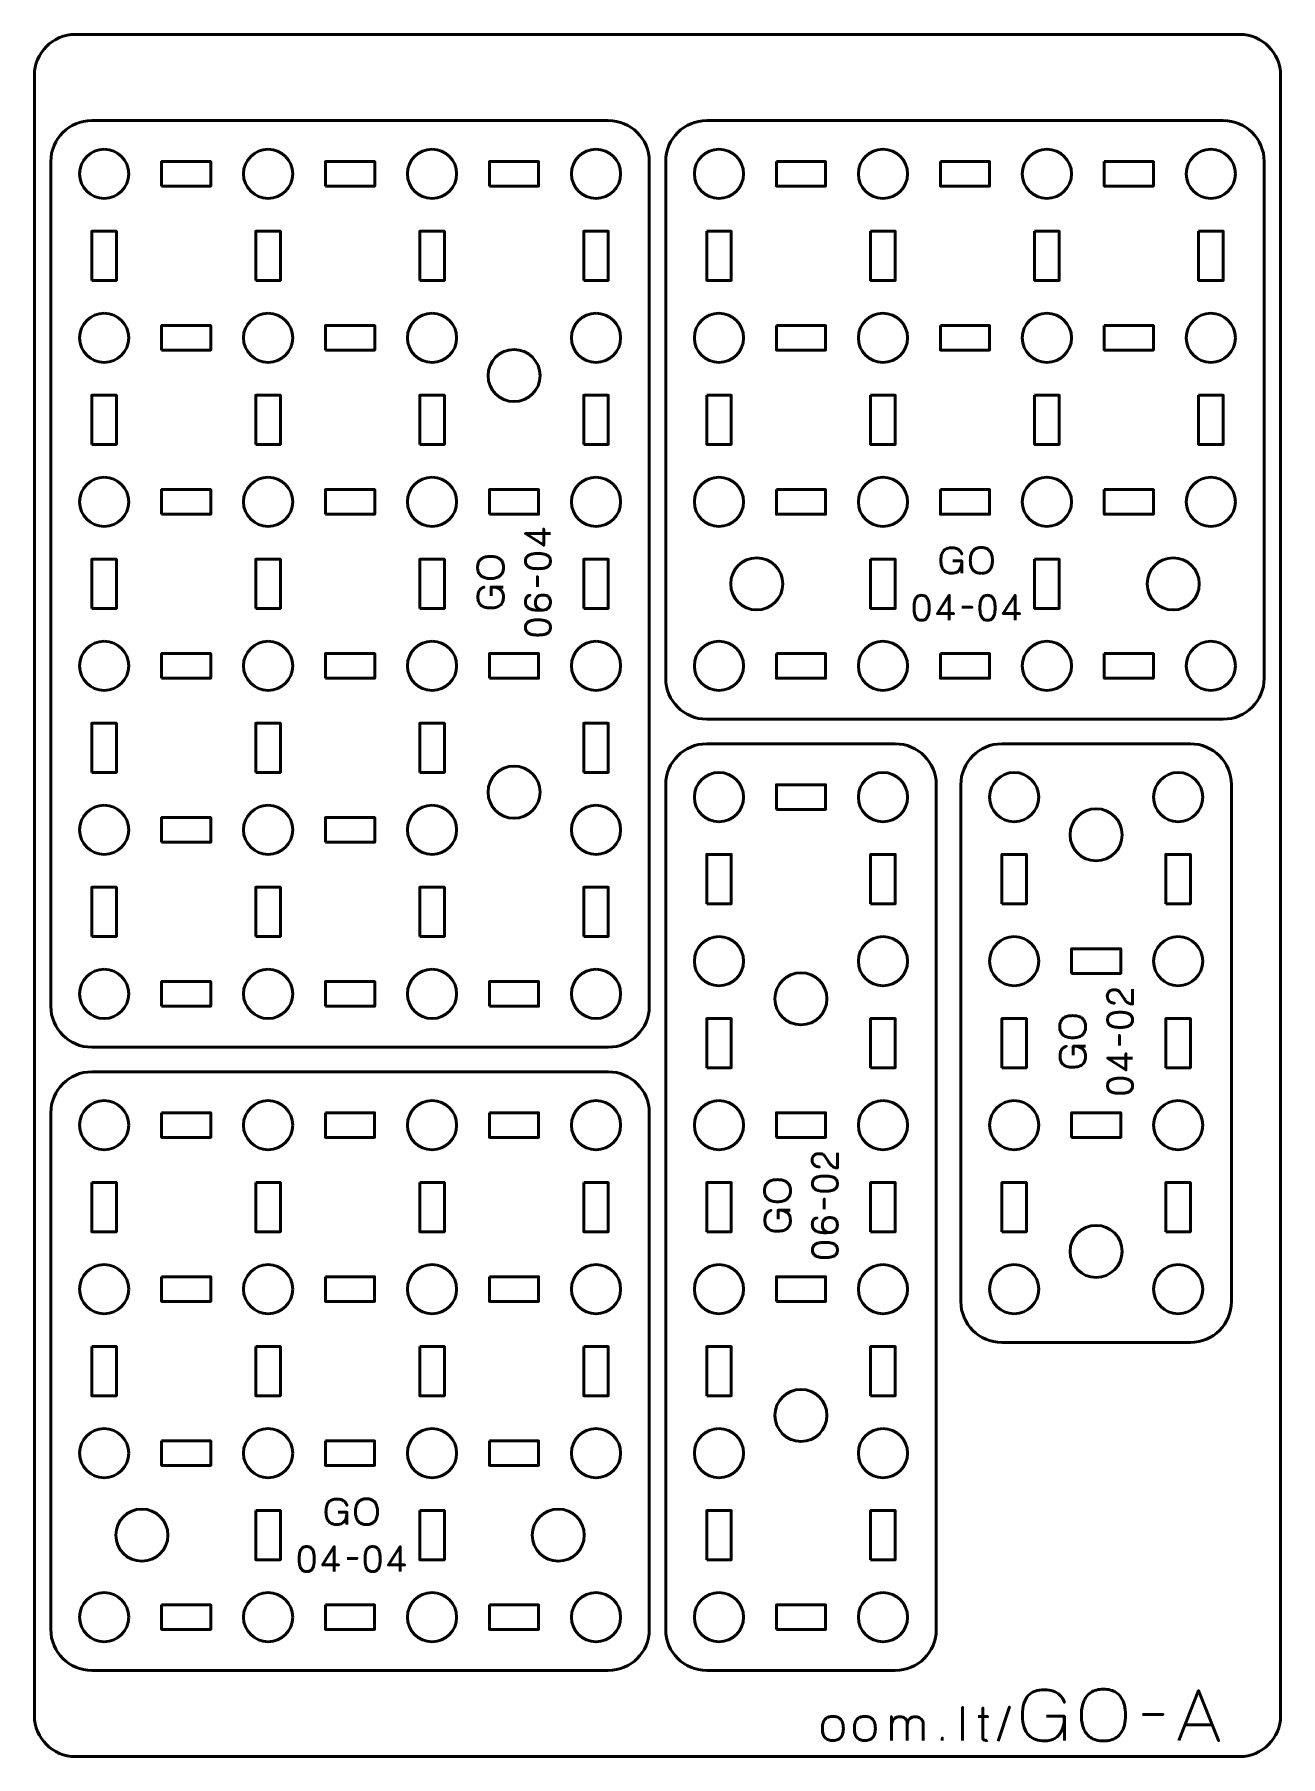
# Model space of a CAD drawing. Header units: centimetres. Extents: x -18.1 to -2.9, y -25.3 to -4.3.
import ezdxf

# ---------------------------------------------------------------- set-up
doc = ezdxf.new("R2010")
doc.units = ezdxf.units.CM
doc.header["$MEASUREMENT"] = 0
doc.layers.add('Layer 1', color=7, linetype='Continuous')

msp = doc.modelspace()

# ---------------------------------------------------------------- linework, layer by layer
at = {"layer": 'Layer 1', "color": 22, "lineweight": 53}
msp.add_open_spline([(-18.10004, -24.8499), (-18.10004, -24.8499), (-18.10004, -4.84994), (-18.10004, -4.84994), (-18.10004, -4.84994), (-18.10004, -4.57297), (-17.87695, -4.34998), (-17.59995, -4.34998), (-17.59995, -4.34998), (-17.59995, -4.34998), (-3.40008, -4.34998), (-3.40008, -4.34998), (-3.40008, -4.34998), (-3.12294, -4.34998), (-2.89998, -4.57297), (-2.89998, -4.84994), (-2.89998, -4.84994), (-2.89998, -4.84994), (-2.89998, -24.8499), (-2.89998, -24.8499), (-2.89998, -24.8499), (-2.89998, -25.1269), (-3.12294, -25.34999), (-3.40008, -25.34999), (-3.40008, -25.34999), (-3.40008, -25.34999), (-17.59995, -25.34999), (-17.59995, -25.34999), (-17.59995, -25.34999), (-17.87695, -25.34999), (-18.10004, -25.1269), (-18.10004, -24.8499)], degree=3, knots=[0, 0, 0, 0, 0.125, 0.125, 0.125, 0.125, 0.25, 0.25, 0.25, 0.25, 0.375, 0.375, 0.375, 0.375, 0.5, 0.5, 0.5, 0.5, 0.625, 0.625, 0.625, 0.625, 0.75, 0.75, 0.75, 0.75, 0.875, 0.875, 0.875, 0.875, 1, 1, 1, 1], dxfattribs=at)
at = {"layer": 'Layer 1', "color": 2, "lineweight": 53}
for points in [[(-17.89999, -16.1999), (-17.89999, -16.1999), (-17.89999, -5.89994), (-17.89999, -5.89994), (-17.89999, -5.89994), (-17.89999, -5.62297), (-17.67689, -5.39998), (-17.39989, -5.39998), (-17.39989, -5.39998), (-17.39989, -5.39998), (-11.09996, -5.39998), (-11.09996, -5.39998), (-11.09996, -5.39998), (-10.82295, -5.39998), (-10.6, -5.62297), (-10.6, -5.89994), (-10.6, -5.89994), (-10.6, -5.89994), (-10.6, -16.1999), (-10.6, -16.1999), (-10.6, -16.1999), (-10.6, -16.47689), (-10.82295, -16.69998), (-11.09996, -16.69998), (-11.09996, -16.69998), (-11.09996, -16.69998), (-17.39989, -16.69998), (-17.39989, -16.69998), (-17.39989, -16.69998), (-17.67689, -16.69998), (-17.89999, -16.47689), (-17.89999, -16.1999)], [(-9.89992, -5.39999), (-9.89992, -5.39999), (-3.59996, -5.39999), (-3.59996, -5.39999), (-3.59996, -5.39999), (-3.32299, -5.39999), (-3.1, -5.62309), (-3.1, -5.90009), (-3.1, -5.90009), (-3.1, -5.90009), (-3.1, -12.20002), (-3.1, -12.20002), (-3.1, -12.20002), (-3.1, -12.47703), (-3.32299, -12.69998), (-3.59996, -12.69998), (-3.59996, -12.69998), (-3.59996, -12.69998), (-9.89992, -12.69998), (-9.89992, -12.69998), (-9.89992, -12.69998), (-10.17692, -12.69998), (-10.40001, -12.47703), (-10.40001, -12.20002), (-10.40001, -12.20002), (-10.40001, -12.20002), (-10.40001, -5.90009), (-10.40001, -5.90009), (-10.40001, -5.90009), (-10.40001, -5.62309), (-10.17692, -5.39999), (-9.89992, -5.39999)], [(-10.39999, -23.79991), (-10.39999, -23.79991), (-10.39999, -13.49995), (-10.39999, -13.49995), (-10.39999, -13.49995), (-10.39999, -13.22298), (-10.17689, -12.99999), (-9.89989, -12.99999), (-9.89989, -12.99999), (-9.89989, -12.99999), (-7.59997, -12.99999), (-7.59997, -12.99999), (-7.59997, -12.99999), (-7.32296, -12.99999), (-7.10001, -13.22298), (-7.10001, -13.49995), (-7.10001, -13.49995), (-7.10001, -13.49995), (-7.10001, -23.79991), (-7.10001, -23.79991), (-7.10001, -23.79991), (-7.10001, -24.0769), (-7.32296, -24.29999), (-7.59997, -24.29999), (-7.59997, -24.29999), (-7.59997, -24.29999), (-9.89989, -24.29999), (-9.89989, -24.29999), (-9.89989, -24.29999), (-10.17689, -24.29999), (-10.39999, -24.0769), (-10.39999, -23.79991)], [(-6.8, -19.7999), (-6.8, -19.7999), (-6.8, -13.49994), (-6.8, -13.49994), (-6.8, -13.49994), (-6.8, -13.22297), (-6.5769, -12.99998), (-6.2999, -12.99998), (-6.2999, -12.99998), (-6.2999, -12.99998), (-3.99998, -12.99998), (-3.99998, -12.99998), (-3.99998, -12.99998), (-3.72297, -12.99998), (-3.50002, -13.22297), (-3.50002, -13.49994), (-3.50002, -13.49994), (-3.50002, -13.49994), (-3.50002, -19.7999), (-3.50002, -19.7999), (-3.50002, -19.7999), (-3.50002, -20.0769), (-3.72297, -20.29999), (-3.99998, -20.29999), (-3.99998, -20.29999), (-3.99998, -20.29999), (-6.2999, -20.29999), (-6.2999, -20.29999), (-6.2999, -20.29999), (-6.5769, -20.29999), (-6.8, -20.0769), (-6.8, -19.7999)], [(-17.39992, -16.99999), (-17.39992, -16.99999), (-11.09996, -16.99999), (-11.09996, -16.99999), (-11.09996, -16.99999), (-10.82299, -16.99999), (-10.6, -17.22309), (-10.6, -17.50009), (-10.6, -17.50009), (-10.6, -17.50009), (-10.6, -23.80002), (-10.6, -23.80002), (-10.6, -23.80002), (-10.6, -24.07703), (-10.82299, -24.29998), (-11.09996, -24.29998), (-11.09996, -24.29998), (-11.09996, -24.29998), (-17.39992, -24.29998), (-17.39992, -24.29998), (-17.39992, -24.29998), (-17.67692, -24.29998), (-17.90001, -24.07703), (-17.90001, -23.80002), (-17.90001, -23.80002), (-17.90001, -23.80002), (-17.90001, -17.50009), (-17.90001, -17.50009), (-17.90001, -17.50009), (-17.90001, -17.22309), (-17.67692, -16.99999), (-17.39992, -16.99999)]]:
    msp.add_open_spline(points, degree=3, knots=[0, 0, 0, 0, 0.125, 0.125, 0.125, 0.125, 0.25, 0.25, 0.25, 0.25, 0.375, 0.375, 0.375, 0.375, 0.5, 0.5, 0.5, 0.5, 0.625, 0.625, 0.625, 0.625, 0.75, 0.75, 0.75, 0.75, 0.875, 0.875, 0.875, 0.875, 1, 1, 1, 1], dxfattribs=at)
at = {"layer": 'Layer 1', "color": 250, "lineweight": 53}
for points in [[(-17.24995, -5.75001), (-17.08418, -5.75001), (-16.94995, -5.88424), (-16.94995, -6.05001), (-16.94995, -6.05001), (-16.94995, -6.21568), (-17.08418, -6.35001), (-17.24995, -6.35001), (-17.24995, -6.35001), (-17.41561, -6.35001), (-17.54995, -6.21568), (-17.54995, -6.05001), (-17.54995, -6.05001), (-17.54995, -5.88424), (-17.41561, -5.75001), (-17.24995, -5.75001)], [(-15.24989, -5.75001), (-15.08426, -5.75001), (-14.94988, -5.88424), (-14.94988, -6.05001), (-14.94988, -6.05001), (-14.94988, -6.21568), (-15.08426, -6.35001), (-15.24989, -6.35001), (-15.24989, -6.35001), (-15.41566, -6.35001), (-15.54989, -6.21568), (-15.54989, -6.05001), (-15.54989, -6.05001), (-15.54989, -5.88424), (-15.41566, -5.75001), (-15.24989, -5.75001)], [(-13.24995, -5.75001), (-13.08418, -5.75001), (-12.94995, -5.88424), (-12.94995, -6.05001), (-12.94995, -6.05001), (-12.94995, -6.21568), (-13.08418, -6.35001), (-13.24995, -6.35001), (-13.24995, -6.35001), (-13.41561, -6.35001), (-13.54995, -6.21568), (-13.54995, -6.05001), (-13.54995, -6.05001), (-13.54995, -5.88424), (-13.41561, -5.75001), (-13.24995, -5.75001)], [(-11.24989, -5.75001), (-11.08426, -5.75001), (-10.94988, -5.88424), (-10.94988, -6.05001), (-10.94988, -6.05001), (-10.94988, -6.21568), (-11.08426, -6.35001), (-11.24989, -6.35001), (-11.24989, -6.35001), (-11.41566, -6.35001), (-11.54989, -6.21568), (-11.54989, -6.05001), (-11.54989, -6.05001), (-11.54989, -5.88424), (-11.41566, -5.75001), (-11.24989, -5.75001)], [(-9.44998, -6.05003), (-9.44998, -6.2158), (-9.58421, -6.35003), (-9.74999, -6.35003), (-9.74999, -6.35003), (-9.91565, -6.35003), (-10.04999, -6.2158), (-10.04999, -6.05003), (-10.04999, -6.05003), (-10.04999, -5.88437), (-9.91565, -5.75003), (-9.74999, -5.75003), (-9.74999, -5.75003), (-9.58421, -5.75003), (-9.44998, -5.88437), (-9.44998, -6.05003)], [(-7.44992, -6.05003), (-7.44992, -6.2158), (-7.58429, -6.35003), (-7.74992, -6.35003), (-7.74992, -6.35003), (-7.91569, -6.35003), (-8.04992, -6.2158), (-8.04992, -6.05003), (-8.04992, -6.05003), (-8.04992, -5.88437), (-7.91569, -5.75003), (-7.74992, -5.75003), (-7.74992, -5.75003), (-7.58429, -5.75003), (-7.44992, -5.88437), (-7.44992, -6.05003)], [(-5.45, -6.05003), (-5.45, -6.2158), (-5.58432, -6.35003), (-5.74999, -6.35003), (-5.74999, -6.35003), (-5.91562, -6.35003), (-6.04999, -6.2158), (-6.04999, -6.05003), (-6.04999, -6.05003), (-6.04999, -5.88437), (-5.91562, -5.75003), (-5.74999, -5.75003), (-5.74999, -5.75003), (-5.58432, -5.75003), (-5.45, -5.88437), (-5.45, -6.05003)], [(-3.45003, -6.05003), (-3.45003, -6.2158), (-3.58426, -6.35003), (-3.75003, -6.35003), (-3.75003, -6.35003), (-3.9157, -6.35003), (-4.05003, -6.2158), (-4.05003, -6.05003), (-4.05003, -6.05003), (-4.05003, -5.88437), (-3.9157, -5.75003), (-3.75003, -5.75003), (-3.75003, -5.75003), (-3.58426, -5.75003), (-3.45003, -5.88437), (-3.45003, -6.05003)], [(-16.54993, -6.19997), (-16.54993, -6.19997), (-16.54993, -5.89997), (-16.54993, -5.89997), (-16.54993, -5.89997), (-16.54993, -5.89997), (-15.94994, -5.89997), (-15.94994, -5.89997), (-15.94994, -5.89997), (-15.94994, -5.89997), (-15.94994, -6.19997), (-15.94994, -6.19997), (-15.94994, -6.19997), (-15.94994, -6.19997), (-16.54993, -6.19997), (-16.54993, -6.19997)], [(-14.54993, -6.19997), (-14.54993, -6.19997), (-14.54993, -5.89997), (-14.54993, -5.89997), (-14.54993, -5.89997), (-14.54993, -5.89997), (-13.94994, -5.89997), (-13.94994, -5.89997), (-13.94994, -5.89997), (-13.94994, -5.89997), (-13.94994, -6.19997), (-13.94994, -6.19997), (-13.94994, -6.19997), (-13.94994, -6.19997), (-14.54993, -6.19997), (-14.54993, -6.19997)], [(-12.54993, -6.19997), (-12.54993, -6.19997), (-12.54993, -5.89997), (-12.54993, -5.89997), (-12.54993, -5.89997), (-12.54993, -5.89997), (-11.94994, -5.89997), (-11.94994, -5.89997), (-11.94994, -5.89997), (-11.94994, -5.89997), (-11.94994, -6.19997), (-11.94994, -6.19997), (-11.94994, -6.19997), (-11.94994, -6.19997), (-12.54993, -6.19997), (-12.54993, -6.19997)], [(-9.04997, -5.9001), (-9.04997, -5.9001), (-8.44997, -5.9001), (-8.44997, -5.9001), (-8.44997, -5.9001), (-8.44997, -5.9001), (-8.44997, -6.2001), (-8.44997, -6.2001), (-8.44997, -6.2001), (-8.44997, -6.2001), (-9.04997, -6.2001), (-9.04997, -6.2001), (-9.04997, -6.2001), (-9.04997, -6.2001), (-9.04997, -5.9001), (-9.04997, -5.9001)], [(-7.05001, -5.9001), (-7.05001, -5.9001), (-6.45001, -5.9001), (-6.45001, -5.9001), (-6.45001, -5.9001), (-6.45001, -5.9001), (-6.45001, -6.2001), (-6.45001, -6.2001), (-6.45001, -6.2001), (-6.45001, -6.2001), (-7.05001, -6.2001), (-7.05001, -6.2001), (-7.05001, -6.2001), (-7.05001, -6.2001), (-7.05001, -5.9001), (-7.05001, -5.9001)], [(-5.04995, -5.9001), (-5.04995, -5.9001), (-4.44994, -5.9001), (-4.44994, -5.9001), (-4.44994, -5.9001), (-4.44994, -5.9001), (-4.44994, -6.2001), (-4.44994, -6.2001), (-4.44994, -6.2001), (-4.44994, -6.2001), (-5.04995, -6.2001), (-5.04995, -6.2001), (-5.04995, -6.2001), (-5.04995, -6.2001), (-5.04995, -5.9001), (-5.04995, -5.9001)], [(-17.39988, -7.34993), (-17.39988, -7.34993), (-17.39988, -6.74992), (-17.39988, -6.74992), (-17.39988, -6.74992), (-17.39988, -6.74992), (-17.09988, -6.74992), (-17.09988, -6.74992), (-17.09988, -6.74992), (-17.09988, -6.74992), (-17.09988, -7.34993), (-17.09988, -7.34993), (-17.09988, -7.34993), (-17.09988, -7.34993), (-17.39988, -7.34993), (-17.39988, -7.34993)], [(-15.39996, -7.34993), (-15.39996, -7.34993), (-15.39996, -6.74992), (-15.39996, -6.74992), (-15.39996, -6.74992), (-15.39996, -6.74992), (-15.09996, -6.74992), (-15.09996, -6.74992), (-15.09996, -6.74992), (-15.09996, -6.74992), (-15.09996, -7.34993), (-15.09996, -7.34993), (-15.09996, -7.34993), (-15.09996, -7.34993), (-15.39996, -7.34993), (-15.39996, -7.34993)], [(-13.39988, -7.34993), (-13.39988, -7.34993), (-13.39988, -6.74992), (-13.39988, -6.74992), (-13.39988, -6.74992), (-13.39988, -6.74992), (-13.09988, -6.74992), (-13.09988, -6.74992), (-13.09988, -6.74992), (-13.09988, -6.74992), (-13.09988, -7.34993), (-13.09988, -7.34993), (-13.09988, -7.34993), (-13.09988, -7.34993), (-13.39988, -7.34993), (-13.39988, -7.34993)], [(-11.39996, -7.34993), (-11.39996, -7.34993), (-11.39996, -6.74992), (-11.39996, -6.74992), (-11.39996, -6.74992), (-11.39996, -6.74992), (-11.09996, -6.74992), (-11.09996, -6.74992), (-11.09996, -6.74992), (-11.09996, -6.74992), (-11.09996, -7.34993), (-11.09996, -7.34993), (-11.09996, -7.34993), (-11.09996, -7.34993), (-11.39996, -7.34993), (-11.39996, -7.34993)], [(-9.89999, -6.75005), (-9.89999, -6.75005), (-9.59999, -6.75005), (-9.59999, -6.75005), (-9.59999, -6.75005), (-9.59999, -6.75005), (-9.59999, -7.35004), (-9.59999, -7.35004), (-9.59999, -7.35004), (-9.59999, -7.35004), (-9.89999, -7.35004), (-9.89999, -7.35004), (-9.89999, -7.35004), (-9.89999, -7.35004), (-9.89999, -6.75005), (-9.89999, -6.75005)], [(-7.89999, -6.75005), (-7.89999, -6.75005), (-7.59999, -6.75005), (-7.59999, -6.75005), (-7.59999, -6.75005), (-7.59999, -6.75005), (-7.59999, -7.35004), (-7.59999, -7.35004), (-7.59999, -7.35004), (-7.59999, -7.35004), (-7.89999, -7.35004), (-7.89999, -7.35004), (-7.89999, -7.35004), (-7.89999, -7.35004), (-7.89999, -6.75005), (-7.89999, -6.75005)], [(-5.90006, -6.75005), (-5.90006, -6.75005), (-5.60006, -6.75005), (-5.60006, -6.75005), (-5.60006, -6.75005), (-5.60006, -6.75005), (-5.60006, -7.35004), (-5.60006, -7.35004), (-5.60006, -7.35004), (-5.60006, -7.35004), (-5.90006, -7.35004), (-5.90006, -7.35004), (-5.90006, -7.35004), (-5.90006, -7.35004), (-5.90006, -6.75005), (-5.90006, -6.75005)], [(-3.89999, -6.75005), (-3.89999, -6.75005), (-3.59999, -6.75005), (-3.59999, -6.75005), (-3.59999, -6.75005), (-3.59999, -6.75005), (-3.59999, -7.35004), (-3.59999, -7.35004), (-3.59999, -7.35004), (-3.59999, -7.35004), (-3.89999, -7.35004), (-3.89999, -7.35004), (-3.89999, -7.35004), (-3.89999, -7.35004), (-3.89999, -6.75005), (-3.89999, -6.75005)], [(-17.24995, -7.75001), (-17.08418, -7.75001), (-16.94995, -7.88424), (-16.94995, -8.05001), (-16.94995, -8.05001), (-16.94995, -8.21568), (-17.08418, -8.35001), (-17.24995, -8.35001), (-17.24995, -8.35001), (-17.41561, -8.35001), (-17.54995, -8.21568), (-17.54995, -8.05001), (-17.54995, -8.05001), (-17.54995, -7.88424), (-17.41561, -7.75001), (-17.24995, -7.75001)], [(-15.24989, -7.75001), (-15.08426, -7.75001), (-14.94988, -7.88424), (-14.94988, -8.05001), (-14.94988, -8.05001), (-14.94988, -8.21568), (-15.08426, -8.35001), (-15.24989, -8.35001), (-15.24989, -8.35001), (-15.41566, -8.35001), (-15.54989, -8.21568), (-15.54989, -8.05001), (-15.54989, -8.05001), (-15.54989, -7.88424), (-15.41566, -7.75001), (-15.24989, -7.75001)], [(-13.24995, -7.75001), (-13.08418, -7.75001), (-12.94995, -7.88424), (-12.94995, -8.05001), (-12.94995, -8.05001), (-12.94995, -8.21568), (-13.08418, -8.35001), (-13.24995, -8.35001), (-13.24995, -8.35001), (-13.41561, -8.35001), (-13.54995, -8.21568), (-13.54995, -8.05001), (-13.54995, -8.05001), (-13.54995, -7.88424), (-13.41561, -7.75001), (-13.24995, -7.75001)], [(-11.24989, -7.75001), (-11.08426, -7.75001), (-10.94988, -7.88424), (-10.94988, -8.05001), (-10.94988, -8.05001), (-10.94988, -8.21568), (-11.08426, -8.35001), (-11.24989, -8.35001), (-11.24989, -8.35001), (-11.41566, -8.35001), (-11.54989, -8.21568), (-11.54989, -8.05001), (-11.54989, -8.05001), (-11.54989, -7.88424), (-11.41566, -7.75001), (-11.24989, -7.75001)], [(-9.44998, -8.05009), (-9.44998, -8.21572), (-9.58421, -8.3501), (-9.74999, -8.3501), (-9.74999, -8.3501), (-9.91565, -8.3501), (-10.04999, -8.21572), (-10.04999, -8.05009), (-10.04999, -8.05009), (-10.04999, -7.88432), (-9.91565, -7.75009), (-9.74999, -7.75009), (-9.74999, -7.75009), (-9.58421, -7.75009), (-9.44998, -7.88432), (-9.44998, -8.05009)], [(-7.44992, -8.05009), (-7.44992, -8.21572), (-7.58429, -8.3501), (-7.74992, -8.3501), (-7.74992, -8.3501), (-7.91569, -8.3501), (-8.04992, -8.21572), (-8.04992, -8.05009), (-8.04992, -8.05009), (-8.04992, -7.88432), (-7.91569, -7.75009), (-7.74992, -7.75009), (-7.74992, -7.75009), (-7.58429, -7.75009), (-7.44992, -7.88432), (-7.44992, -8.05009)], [(-5.45, -8.05009), (-5.45, -8.21572), (-5.58432, -8.3501), (-5.74999, -8.3501), (-5.74999, -8.3501), (-5.91562, -8.3501), (-6.04999, -8.21572), (-6.04999, -8.05009), (-6.04999, -8.05009), (-6.04999, -7.88432), (-5.91562, -7.75009), (-5.74999, -7.75009), (-5.74999, -7.75009), (-5.58432, -7.75009), (-5.45, -7.88432), (-5.45, -8.05009)], [(-3.45003, -8.05009), (-3.45003, -8.21572), (-3.58426, -8.3501), (-3.75003, -8.3501), (-3.75003, -8.3501), (-3.9157, -8.3501), (-4.05003, -8.21572), (-4.05003, -8.05009), (-4.05003, -8.05009), (-4.05003, -7.88432), (-3.9157, -7.75009), (-3.75003, -7.75009), (-3.75003, -7.75009), (-3.58426, -7.75009), (-3.45003, -7.88432), (-3.45003, -8.05009)], [(-16.54993, -8.19997), (-16.54993, -8.19997), (-16.54993, -7.89997), (-16.54993, -7.89997), (-16.54993, -7.89997), (-16.54993, -7.89997), (-15.94994, -7.89997), (-15.94994, -7.89997), (-15.94994, -7.89997), (-15.94994, -7.89997), (-15.94994, -8.19997), (-15.94994, -8.19997), (-15.94994, -8.19997), (-15.94994, -8.19997), (-16.54993, -8.19997), (-16.54993, -8.19997)], [(-14.54993, -8.19997), (-14.54993, -8.19997), (-14.54993, -7.89997), (-14.54993, -7.89997), (-14.54993, -7.89997), (-14.54993, -7.89997), (-13.94994, -7.89997), (-13.94994, -7.89997), (-13.94994, -7.89997), (-13.94994, -7.89997), (-13.94994, -8.19997), (-13.94994, -8.19997), (-13.94994, -8.19997), (-13.94994, -8.19997), (-14.54993, -8.19997), (-14.54993, -8.19997)], [(-9.04997, -7.90002), (-9.04997, -7.90002), (-8.44997, -7.90002), (-8.44997, -7.90002), (-8.44997, -7.90002), (-8.44997, -7.90002), (-8.44997, -8.20002), (-8.44997, -8.20002), (-8.44997, -8.20002), (-8.44997, -8.20002), (-9.04997, -8.20002), (-9.04997, -8.20002), (-9.04997, -8.20002), (-9.04997, -8.20002), (-9.04997, -7.90002), (-9.04997, -7.90002)], [(-7.05001, -7.90002), (-7.05001, -7.90002), (-6.45001, -7.90002), (-6.45001, -7.90002), (-6.45001, -7.90002), (-6.45001, -7.90002), (-6.45001, -8.20002), (-6.45001, -8.20002), (-6.45001, -8.20002), (-6.45001, -8.20002), (-7.05001, -8.20002), (-7.05001, -8.20002), (-7.05001, -8.20002), (-7.05001, -8.20002), (-7.05001, -7.90002), (-7.05001, -7.90002)], [(-5.04995, -7.90002), (-5.04995, -7.90002), (-4.44994, -7.90002), (-4.44994, -7.90002), (-4.44994, -7.90002), (-4.44994, -7.90002), (-4.44994, -8.20002), (-4.44994, -8.20002), (-4.44994, -8.20002), (-4.44994, -8.20002), (-5.04995, -8.20002), (-5.04995, -8.20002), (-5.04995, -8.20002), (-5.04995, -8.20002), (-5.04995, -7.90002), (-5.04995, -7.90002)], [(-12.56749, -8.50996), (-12.56749, -8.33464), (-12.42531, -8.19246), (-12.24999, -8.19246), (-12.24999, -8.19246), (-12.07467, -8.19246), (-11.93249, -8.33464), (-11.93249, -8.50996), (-11.93249, -8.50996), (-11.93249, -8.68528), (-12.07467, -8.82746), (-12.24999, -8.82746), (-12.24999, -8.82746), (-12.42531, -8.82746), (-12.56749, -8.68528), (-12.56749, -8.50996)], [(-17.39988, -9.34993), (-17.39988, -9.34993), (-17.39988, -8.74992), (-17.39988, -8.74992), (-17.39988, -8.74992), (-17.39988, -8.74992), (-17.09988, -8.74992), (-17.09988, -8.74992), (-17.09988, -8.74992), (-17.09988, -8.74992), (-17.09988, -9.34993), (-17.09988, -9.34993), (-17.09988, -9.34993), (-17.09988, -9.34993), (-17.39988, -9.34993), (-17.39988, -9.34993)], [(-15.39996, -9.34993), (-15.39996, -9.34993), (-15.39996, -8.74992), (-15.39996, -8.74992), (-15.39996, -8.74992), (-15.39996, -8.74992), (-15.09996, -8.74992), (-15.09996, -8.74992), (-15.09996, -8.74992), (-15.09996, -8.74992), (-15.09996, -9.34993), (-15.09996, -9.34993), (-15.09996, -9.34993), (-15.09996, -9.34993), (-15.39996, -9.34993), (-15.39996, -9.34993)], [(-13.39988, -9.34993), (-13.39988, -9.34993), (-13.39988, -8.74992), (-13.39988, -8.74992), (-13.39988, -8.74992), (-13.39988, -8.74992), (-13.09988, -8.74992), (-13.09988, -8.74992), (-13.09988, -8.74992), (-13.09988, -8.74992), (-13.09988, -9.34993), (-13.09988, -9.34993), (-13.09988, -9.34993), (-13.09988, -9.34993), (-13.39988, -9.34993), (-13.39988, -9.34993)], [(-11.39996, -9.34993), (-11.39996, -9.34993), (-11.39996, -8.74992), (-11.39996, -8.74992), (-11.39996, -8.74992), (-11.39996, -8.74992), (-11.09996, -8.74992), (-11.09996, -8.74992), (-11.09996, -8.74992), (-11.09996, -8.74992), (-11.09996, -9.34993), (-11.09996, -9.34993), (-11.09996, -9.34993), (-11.09996, -9.34993), (-11.39996, -9.34993), (-11.39996, -9.34993)], [(-9.89999, -8.75005), (-9.89999, -8.75005), (-9.59999, -8.75005), (-9.59999, -8.75005), (-9.59999, -8.75005), (-9.59999, -8.75005), (-9.59999, -9.35004), (-9.59999, -9.35004), (-9.59999, -9.35004), (-9.59999, -9.35004), (-9.89999, -9.35004), (-9.89999, -9.35004), (-9.89999, -9.35004), (-9.89999, -9.35004), (-9.89999, -8.75005), (-9.89999, -8.75005)], [(-7.89999, -8.75005), (-7.89999, -8.75005), (-7.59999, -8.75005), (-7.59999, -8.75005), (-7.59999, -8.75005), (-7.59999, -8.75005), (-7.59999, -9.35004), (-7.59999, -9.35004), (-7.59999, -9.35004), (-7.59999, -9.35004), (-7.89999, -9.35004), (-7.89999, -9.35004), (-7.89999, -9.35004), (-7.89999, -9.35004), (-7.89999, -8.75005), (-7.89999, -8.75005)], [(-5.89999, -8.75005), (-5.89999, -8.75005), (-5.59999, -8.75005), (-5.59999, -8.75005), (-5.59999, -8.75005), (-5.59999, -8.75005), (-5.59999, -9.35004), (-5.59999, -9.35004), (-5.59999, -9.35004), (-5.59999, -9.35004), (-5.89999, -9.35004), (-5.89999, -9.35004), (-5.89999, -9.35004), (-5.89999, -9.35004), (-5.89999, -8.75005), (-5.89999, -8.75005)], [(-3.89999, -8.75005), (-3.89999, -8.75005), (-3.59999, -8.75005), (-3.59999, -8.75005), (-3.59999, -8.75005), (-3.59999, -8.75005), (-3.59999, -9.35004), (-3.59999, -9.35004), (-3.59999, -9.35004), (-3.59999, -9.35004), (-3.89999, -9.35004), (-3.89999, -9.35004), (-3.89999, -9.35004), (-3.89999, -9.35004), (-3.89999, -8.75005), (-3.89999, -8.75005)], [(-17.24995, -9.74998), (-17.08418, -9.74998), (-16.94995, -9.8843), (-16.94995, -10.04997), (-16.94995, -10.04997), (-16.94995, -10.2156), (-17.08418, -10.34997), (-17.24995, -10.34997), (-17.24995, -10.34997), (-17.41561, -10.34997), (-17.54995, -10.2156), (-17.54995, -10.04997), (-17.54995, -10.04997), (-17.54995, -9.8843), (-17.41561, -9.74998), (-17.24995, -9.74998)], [(-15.24989, -9.74998), (-15.08426, -9.74998), (-14.94988, -9.8843), (-14.94988, -10.04997), (-14.94988, -10.04997), (-14.94988, -10.2156), (-15.08426, -10.34997), (-15.24989, -10.34997), (-15.24989, -10.34997), (-15.41566, -10.34997), (-15.54989, -10.2156), (-15.54989, -10.04997), (-15.54989, -10.04997), (-15.54989, -9.8843), (-15.41566, -9.74998), (-15.24989, -9.74998)], [(-13.24995, -9.74998), (-13.08418, -9.74998), (-12.94995, -9.8843), (-12.94995, -10.04997), (-12.94995, -10.04997), (-12.94995, -10.2156), (-13.08418, -10.34997), (-13.24995, -10.34997), (-13.24995, -10.34997), (-13.41561, -10.34997), (-13.54995, -10.2156), (-13.54995, -10.04997), (-13.54995, -10.04997), (-13.54995, -9.8843), (-13.41561, -9.74998), (-13.24995, -9.74998)], [(-11.24989, -9.74998), (-11.08426, -9.74998), (-10.94988, -9.8843), (-10.94988, -10.04997), (-10.94988, -10.04997), (-10.94988, -10.2156), (-11.08426, -10.34997), (-11.24989, -10.34997), (-11.24989, -10.34997), (-11.41566, -10.34997), (-11.54989, -10.2156), (-11.54989, -10.04997), (-11.54989, -10.04997), (-11.54989, -9.8843), (-11.41566, -9.74998), (-11.24989, -9.74998)], [(-9.44998, -10.05003), (-9.44998, -10.2158), (-9.58421, -10.35003), (-9.74999, -10.35003), (-9.74999, -10.35003), (-9.91565, -10.35003), (-10.04999, -10.2158), (-10.04999, -10.05003), (-10.04999, -10.05003), (-10.04999, -9.88437), (-9.91565, -9.75003), (-9.74999, -9.75003), (-9.74999, -9.75003), (-9.58421, -9.75003), (-9.44998, -9.88437), (-9.44998, -10.05003)], [(-7.44992, -10.05003), (-7.44992, -10.2158), (-7.58429, -10.35003), (-7.74992, -10.35003), (-7.74992, -10.35003), (-7.91569, -10.35003), (-8.04992, -10.2158), (-8.04992, -10.05003), (-8.04992, -10.05003), (-8.04992, -9.88437), (-7.91569, -9.75003), (-7.74992, -9.75003), (-7.74992, -9.75003), (-7.58429, -9.75003), (-7.44992, -9.88437), (-7.44992, -10.05003)], [(-5.45, -10.05003), (-5.45, -10.2158), (-5.58432, -10.35003), (-5.74999, -10.35003), (-5.74999, -10.35003), (-5.91562, -10.35003), (-6.04999, -10.2158), (-6.04999, -10.05003), (-6.04999, -10.05003), (-6.04999, -9.88437), (-5.91562, -9.75003), (-5.74999, -9.75003), (-5.74999, -9.75003), (-5.58432, -9.75003), (-5.45, -9.88437), (-5.45, -10.05003)], [(-3.45003, -10.05003), (-3.45003, -10.2158), (-3.58426, -10.35003), (-3.75003, -10.35003), (-3.75003, -10.35003), (-3.9157, -10.35003), (-4.05003, -10.2158), (-4.05003, -10.05003), (-4.05003, -10.05003), (-4.05003, -9.88437), (-3.9157, -9.75003), (-3.75003, -9.75003), (-3.75003, -9.75003), (-3.58426, -9.75003), (-3.45003, -9.88437), (-3.45003, -10.05003)], [(-16.54993, -10.20004), (-16.54993, -10.20004), (-16.54993, -9.90004), (-16.54993, -9.90004), (-16.54993, -9.90004), (-16.54993, -9.90004), (-15.94994, -9.90004), (-15.94994, -9.90004), (-15.94994, -9.90004), (-15.94994, -9.90004), (-15.94994, -10.20004), (-15.94994, -10.20004), (-15.94994, -10.20004), (-15.94994, -10.20004), (-16.54993, -10.20004), (-16.54993, -10.20004)], [(-14.54993, -10.19997), (-14.54993, -10.19997), (-14.54993, -9.89997), (-14.54993, -9.89997), (-14.54993, -9.89997), (-14.54993, -9.89997), (-13.94994, -9.89997), (-13.94994, -9.89997), (-13.94994, -9.89997), (-13.94994, -9.89997), (-13.94994, -10.19997), (-13.94994, -10.19997), (-13.94994, -10.19997), (-13.94994, -10.19997), (-14.54993, -10.19997), (-14.54993, -10.19997)], [(-12.54993, -10.20004), (-12.54993, -10.20004), (-12.54993, -9.90004), (-12.54993, -9.90004), (-12.54993, -9.90004), (-12.54993, -9.90004), (-11.94994, -9.90004), (-11.94994, -9.90004), (-11.94994, -9.90004), (-11.94994, -9.90004), (-11.94994, -10.20004), (-11.94994, -10.20004), (-11.94994, -10.20004), (-11.94994, -10.20004), (-12.54993, -10.20004), (-12.54993, -10.20004)], [(-9.04997, -9.9001), (-9.04997, -9.9001), (-8.44997, -9.9001), (-8.44997, -9.9001), (-8.44997, -9.9001), (-8.44997, -9.9001), (-8.44997, -10.2001), (-8.44997, -10.2001), (-8.44997, -10.2001), (-8.44997, -10.2001), (-9.04997, -10.2001), (-9.04997, -10.2001), (-9.04997, -10.2001), (-9.04997, -10.2001), (-9.04997, -9.9001), (-9.04997, -9.9001)], [(-7.05001, -9.9001), (-7.05001, -9.9001), (-6.45001, -9.9001), (-6.45001, -9.9001), (-6.45001, -9.9001), (-6.45001, -9.9001), (-6.45001, -10.2001), (-6.45001, -10.2001), (-6.45001, -10.2001), (-6.45001, -10.2001), (-7.05001, -10.2001), (-7.05001, -10.2001), (-7.05001, -10.2001), (-7.05001, -10.2001), (-7.05001, -9.9001), (-7.05001, -9.9001)], [(-5.04995, -9.9001), (-5.04995, -9.9001), (-4.44994, -9.9001), (-4.44994, -9.9001), (-4.44994, -9.9001), (-4.44994, -9.9001), (-4.44994, -10.2001), (-4.44994, -10.2001), (-4.44994, -10.2001), (-4.44994, -10.2001), (-5.04995, -10.2001), (-5.04995, -10.2001), (-5.04995, -10.2001), (-5.04995, -10.2001), (-5.04995, -9.9001), (-5.04995, -9.9001)], [(-17.39988, -11.34999), (-17.39988, -11.34999), (-17.39988, -10.74999), (-17.39988, -10.74999), (-17.39988, -10.74999), (-17.39988, -10.74999), (-17.09988, -10.74999), (-17.09988, -10.74999), (-17.09988, -10.74999), (-17.09988, -10.74999), (-17.09988, -11.34999), (-17.09988, -11.34999), (-17.09988, -11.34999), (-17.09988, -11.34999), (-17.39988, -11.34999), (-17.39988, -11.34999)], [(-15.39996, -11.34999), (-15.39996, -11.34999), (-15.39996, -10.74999), (-15.39996, -10.74999), (-15.39996, -10.74999), (-15.39996, -10.74999), (-15.09996, -10.74999), (-15.09996, -10.74999), (-15.09996, -10.74999), (-15.09996, -10.74999), (-15.09996, -11.34999), (-15.09996, -11.34999), (-15.09996, -11.34999), (-15.09996, -11.34999), (-15.39996, -11.34999), (-15.39996, -11.34999)], [(-13.39988, -11.34999), (-13.39988, -11.34999), (-13.39988, -10.74999), (-13.39988, -10.74999), (-13.39988, -10.74999), (-13.39988, -10.74999), (-13.09988, -10.74999), (-13.09988, -10.74999), (-13.09988, -10.74999), (-13.09988, -10.74999), (-13.09988, -11.34999), (-13.09988, -11.34999), (-13.09988, -11.34999), (-13.09988, -11.34999), (-13.39988, -11.34999), (-13.39988, -11.34999)], [(-11.39996, -11.34999), (-11.39996, -11.34999), (-11.39996, -10.74999), (-11.39996, -10.74999), (-11.39996, -10.74999), (-11.39996, -10.74999), (-11.09996, -10.74999), (-11.09996, -10.74999), (-11.09996, -10.74999), (-11.09996, -10.74999), (-11.09996, -11.34999), (-11.09996, -11.34999), (-11.09996, -11.34999), (-11.09996, -11.34999), (-11.39996, -11.34999), (-11.39996, -11.34999)], [(-9.28998, -10.73249), (-9.11466, -10.73249), (-8.97248, -10.87467), (-8.97248, -11.04999), (-8.97248, -11.04999), (-8.97248, -11.22531), (-9.11466, -11.36749), (-9.28998, -11.36749), (-9.28998, -11.36749), (-9.4653, -11.36749), (-9.60748, -11.22531), (-9.60748, -11.04999), (-9.60748, -11.04999), (-9.60748, -10.87467), (-9.4653, -10.73249), (-9.28998, -10.73249)], [(-7.89999, -10.75005), (-7.89999, -10.75005), (-7.59999, -10.75005), (-7.59999, -10.75005), (-7.59999, -10.75005), (-7.59999, -10.75005), (-7.59999, -11.35004), (-7.59999, -11.35004), (-7.59999, -11.35004), (-7.59999, -11.35004), (-7.89999, -11.35004), (-7.89999, -11.35004), (-7.89999, -11.35004), (-7.89999, -11.35004), (-7.89999, -10.75005), (-7.89999, -10.75005)], [(-5.90006, -10.75005), (-5.90006, -10.75005), (-5.60006, -10.75005), (-5.60006, -10.75005), (-5.60006, -10.75005), (-5.60006, -10.75005), (-5.60006, -11.35004), (-5.60006, -11.35004), (-5.60006, -11.35004), (-5.60006, -11.35004), (-5.90006, -11.35004), (-5.90006, -11.35004), (-5.90006, -11.35004), (-5.90006, -11.35004), (-5.90006, -10.75005), (-5.90006, -10.75005)], [(-4.20998, -10.73249), (-4.03466, -10.73249), (-3.89248, -10.87467), (-3.89248, -11.04999), (-3.89248, -11.04999), (-3.89248, -11.22531), (-4.03466, -11.36749), (-4.20998, -11.36749), (-4.20998, -11.36749), (-4.3853, -11.36749), (-4.52748, -11.22531), (-4.52748, -11.04999), (-4.52748, -11.04999), (-4.52748, -10.87467), (-4.3853, -10.73249), (-4.20998, -10.73249)], [(-17.24995, -11.7499), (-17.08418, -11.7499), (-16.94995, -11.88427), (-16.94995, -12.0499), (-16.94995, -12.0499), (-16.94995, -12.21567), (-17.08418, -12.3499), (-17.24995, -12.3499), (-17.24995, -12.3499), (-17.41561, -12.3499), (-17.54995, -12.21567), (-17.54995, -12.0499), (-17.54995, -12.0499), (-17.54995, -11.88427), (-17.41561, -11.7499), (-17.24995, -11.7499)], [(-15.24989, -11.7499), (-15.08426, -11.7499), (-14.94988, -11.88427), (-14.94988, -12.0499), (-14.94988, -12.0499), (-14.94988, -12.21567), (-15.08426, -12.3499), (-15.24989, -12.3499), (-15.24989, -12.3499), (-15.41566, -12.3499), (-15.54989, -12.21567), (-15.54989, -12.0499), (-15.54989, -12.0499), (-15.54989, -11.88427), (-15.41566, -11.7499), (-15.24989, -11.7499)], [(-13.24995, -11.7499), (-13.08418, -11.7499), (-12.94995, -11.88427), (-12.94995, -12.0499), (-12.94995, -12.0499), (-12.94995, -12.21567), (-13.08418, -12.3499), (-13.24995, -12.3499), (-13.24995, -12.3499), (-13.41561, -12.3499), (-13.54995, -12.21567), (-13.54995, -12.0499), (-13.54995, -12.0499), (-13.54995, -11.88427), (-13.41561, -11.7499), (-13.24995, -11.7499)], [(-11.24989, -11.7499), (-11.08426, -11.7499), (-10.94988, -11.88427), (-10.94988, -12.0499), (-10.94988, -12.0499), (-10.94988, -12.21567), (-11.08426, -12.3499), (-11.24989, -12.3499), (-11.24989, -12.3499), (-11.41566, -12.3499), (-11.54989, -12.21567), (-11.54989, -12.0499), (-11.54989, -12.0499), (-11.54989, -11.88427), (-11.41566, -11.7499), (-11.24989, -11.7499)], [(-9.44998, -12.05009), (-9.44998, -12.21572), (-9.58421, -12.3501), (-9.74999, -12.3501), (-9.74999, -12.3501), (-9.91565, -12.3501), (-10.04999, -12.21572), (-10.04999, -12.05009), (-10.04999, -12.05009), (-10.04999, -11.88432), (-9.91565, -11.75009), (-9.74999, -11.75009), (-9.74999, -11.75009), (-9.58421, -11.75009), (-9.44998, -11.88432), (-9.44998, -12.05009)], [(-7.44992, -12.05009), (-7.44992, -12.21572), (-7.58429, -12.3501), (-7.74992, -12.3501), (-7.74992, -12.3501), (-7.91569, -12.3501), (-8.04992, -12.21572), (-8.04992, -12.05009), (-8.04992, -12.05009), (-8.04992, -11.88432), (-7.91569, -11.75009), (-7.74992, -11.75009), (-7.74992, -11.75009), (-7.58429, -11.75009), (-7.44992, -11.88432), (-7.44992, -12.05009)], [(-5.45, -12.05009), (-5.45, -12.21572), (-5.58432, -12.3501), (-5.74999, -12.3501), (-5.74999, -12.3501), (-5.91562, -12.3501), (-6.04999, -12.21572), (-6.04999, -12.05009), (-6.04999, -12.05009), (-6.04999, -11.88432), (-5.91562, -11.75009), (-5.74999, -11.75009), (-5.74999, -11.75009), (-5.58432, -11.75009), (-5.45, -11.88432), (-5.45, -12.05009)], [(-3.45003, -12.05009), (-3.45003, -12.21572), (-3.58426, -12.3501), (-3.75003, -12.3501), (-3.75003, -12.3501), (-3.9157, -12.3501), (-4.05003, -12.21572), (-4.05003, -12.05009), (-4.05003, -12.05009), (-4.05003, -11.88432), (-3.9157, -11.75009), (-3.75003, -11.75009), (-3.75003, -11.75009), (-3.58426, -11.75009), (-3.45003, -11.88432), (-3.45003, -12.05009)], [(-16.54993, -12.19997), (-16.54993, -12.19997), (-16.54993, -11.89997), (-16.54993, -11.89997), (-16.54993, -11.89997), (-16.54993, -11.89997), (-15.94994, -11.89997), (-15.94994, -11.89997), (-15.94994, -11.89997), (-15.94994, -11.89997), (-15.94994, -12.19997), (-15.94994, -12.19997), (-15.94994, -12.19997), (-15.94994, -12.19997), (-16.54993, -12.19997), (-16.54993, -12.19997)], [(-14.54993, -12.19997), (-14.54993, -12.19997), (-14.54993, -11.89997), (-14.54993, -11.89997), (-14.54993, -11.89997), (-14.54993, -11.89997), (-13.94994, -11.89997), (-13.94994, -11.89997), (-13.94994, -11.89997), (-13.94994, -11.89997), (-13.94994, -12.19997), (-13.94994, -12.19997), (-13.94994, -12.19997), (-13.94994, -12.19997), (-14.54993, -12.19997), (-14.54993, -12.19997)], [(-12.54993, -12.19997), (-12.54993, -12.19997), (-12.54993, -11.89997), (-12.54993, -11.89997), (-12.54993, -11.89997), (-12.54993, -11.89997), (-11.94994, -11.89997), (-11.94994, -11.89997), (-11.94994, -11.89997), (-11.94994, -11.89997), (-11.94994, -12.19997), (-11.94994, -12.19997), (-11.94994, -12.19997), (-11.94994, -12.19997), (-12.54993, -12.19997), (-12.54993, -12.19997)], [(-9.04997, -11.90002), (-9.04997, -11.90002), (-8.44997, -11.90002), (-8.44997, -11.90002), (-8.44997, -11.90002), (-8.44997, -11.90002), (-8.44997, -12.20002), (-8.44997, -12.20002), (-8.44997, -12.20002), (-8.44997, -12.20002), (-9.04997, -12.20002), (-9.04997, -12.20002), (-9.04997, -12.20002), (-9.04997, -12.20002), (-9.04997, -11.90002), (-9.04997, -11.90002)], [(-7.05001, -11.90002), (-7.05001, -11.90002), (-6.45001, -11.90002), (-6.45001, -11.90002), (-6.45001, -11.90002), (-6.45001, -11.90002), (-6.45001, -12.20002), (-6.45001, -12.20002), (-6.45001, -12.20002), (-6.45001, -12.20002), (-7.05001, -12.20002), (-7.05001, -12.20002), (-7.05001, -12.20002), (-7.05001, -12.20002), (-7.05001, -11.90002), (-7.05001, -11.90002)], [(-5.04995, -11.90002), (-5.04995, -11.90002), (-4.44994, -11.90002), (-4.44994, -11.90002), (-4.44994, -11.90002), (-4.44994, -11.90002), (-4.44994, -12.20002), (-4.44994, -12.20002), (-4.44994, -12.20002), (-4.44994, -12.20002), (-5.04995, -12.20002), (-5.04995, -12.20002), (-5.04995, -12.20002), (-5.04995, -12.20002), (-5.04995, -11.90002), (-5.04995, -11.90002)], [(-17.39988, -13.34995), (-17.39988, -13.34995), (-17.39988, -12.74995), (-17.39988, -12.74995), (-17.39988, -12.74995), (-17.39988, -12.74995), (-17.09988, -12.74995), (-17.09988, -12.74995), (-17.09988, -12.74995), (-17.09988, -12.74995), (-17.09988, -13.34995), (-17.09988, -13.34995), (-17.09988, -13.34995), (-17.09988, -13.34995), (-17.39988, -13.34995), (-17.39988, -13.34995)], [(-15.39996, -13.34995), (-15.39996, -13.34995), (-15.39996, -12.74995), (-15.39996, -12.74995), (-15.39996, -12.74995), (-15.39996, -12.74995), (-15.09996, -12.74995), (-15.09996, -12.74995), (-15.09996, -12.74995), (-15.09996, -12.74995), (-15.09996, -13.34995), (-15.09996, -13.34995), (-15.09996, -13.34995), (-15.09996, -13.34995), (-15.39996, -13.34995), (-15.39996, -13.34995)], [(-13.39988, -13.34995), (-13.39988, -13.34995), (-13.39988, -12.74995), (-13.39988, -12.74995), (-13.39988, -12.74995), (-13.39988, -12.74995), (-13.09988, -12.74995), (-13.09988, -12.74995), (-13.09988, -12.74995), (-13.09988, -12.74995), (-13.09988, -13.34995), (-13.09988, -13.34995), (-13.09988, -13.34995), (-13.09988, -13.34995), (-13.39988, -13.34995), (-13.39988, -13.34995)], [(-11.39996, -13.34995), (-11.39996, -13.34995), (-11.39996, -12.74995), (-11.39996, -12.74995), (-11.39996, -12.74995), (-11.39996, -12.74995), (-11.09996, -12.74995), (-11.09996, -12.74995), (-11.09996, -12.74995), (-11.09996, -12.74995), (-11.09996, -13.34995), (-11.09996, -13.34995), (-11.09996, -13.34995), (-11.09996, -13.34995), (-11.39996, -13.34995), (-11.39996, -13.34995)], [(-12.56749, -13.58996), (-12.56749, -13.41464), (-12.42531, -13.27246), (-12.24999, -13.27246), (-12.24999, -13.27246), (-12.07467, -13.27246), (-11.93249, -13.41464), (-11.93249, -13.58996), (-11.93249, -13.58996), (-11.93249, -13.76528), (-12.07467, -13.90746), (-12.24999, -13.90746), (-12.24999, -13.90746), (-12.42531, -13.90746), (-12.56749, -13.76528), (-12.56749, -13.58996)], [(-9.74996, -13.35002), (-9.58419, -13.35002), (-9.44996, -13.48425), (-9.44996, -13.65002), (-9.44996, -13.65002), (-9.44996, -13.81569), (-9.58419, -13.95002), (-9.74996, -13.95002), (-9.74996, -13.95002), (-9.91562, -13.95002), (-10.04996, -13.81569), (-10.04996, -13.65002), (-10.04996, -13.65002), (-10.04996, -13.48425), (-9.91562, -13.35002), (-9.74996, -13.35002)], [(-7.7499, -13.35002), (-7.58427, -13.35002), (-7.44989, -13.48425), (-7.44989, -13.65002), (-7.44989, -13.65002), (-7.44989, -13.81569), (-7.58427, -13.95002), (-7.7499, -13.95002), (-7.7499, -13.95002), (-7.91567, -13.95002), (-8.0499, -13.81569), (-8.0499, -13.65002), (-8.0499, -13.65002), (-8.0499, -13.48425), (-7.91567, -13.35002), (-7.7499, -13.35002)], [(-6.14997, -13.35001), (-5.9842, -13.35001), (-5.84997, -13.48424), (-5.84997, -13.65001), (-5.84997, -13.65001), (-5.84997, -13.81568), (-5.9842, -13.95001), (-6.14997, -13.95001), (-6.14997, -13.95001), (-6.31563, -13.95001), (-6.44997, -13.81568), (-6.44997, -13.65001), (-6.44997, -13.65001), (-6.44997, -13.48424), (-6.31563, -13.35001), (-6.14997, -13.35001)], [(-4.14991, -13.35001), (-3.98428, -13.35001), (-3.8499, -13.48424), (-3.8499, -13.65001), (-3.8499, -13.65001), (-3.8499, -13.81568), (-3.98428, -13.95001), (-4.14991, -13.95001), (-4.14991, -13.95001), (-4.31568, -13.95001), (-4.44991, -13.81568), (-4.44991, -13.65001), (-4.44991, -13.65001), (-4.44991, -13.48424), (-4.31568, -13.35001), (-4.14991, -13.35001)], [(-9.04994, -13.79998), (-9.04994, -13.79998), (-9.04994, -13.49998), (-9.04994, -13.49998), (-9.04994, -13.49998), (-9.04994, -13.49998), (-8.44995, -13.49998), (-8.44995, -13.49998), (-8.44995, -13.49998), (-8.44995, -13.49998), (-8.44995, -13.79998), (-8.44995, -13.79998), (-8.44995, -13.79998), (-8.44995, -13.79998), (-9.04994, -13.79998), (-9.04994, -13.79998)], [(-17.24995, -13.74996), (-17.08418, -13.74996), (-16.94995, -13.88419), (-16.94995, -14.04997), (-16.94995, -14.04997), (-16.94995, -14.21563), (-17.08418, -14.34997), (-17.24995, -14.34997), (-17.24995, -14.34997), (-17.41561, -14.34997), (-17.54995, -14.21563), (-17.54995, -14.04997), (-17.54995, -14.04997), (-17.54995, -13.88419), (-17.41561, -13.74996), (-17.24995, -13.74996)], [(-15.24989, -13.74996), (-15.08426, -13.74996), (-14.94988, -13.88419), (-14.94988, -14.04997), (-14.94988, -14.04997), (-14.94988, -14.21563), (-15.08426, -14.34997), (-15.24989, -14.34997), (-15.24989, -14.34997), (-15.41566, -14.34997), (-15.54989, -14.21563), (-15.54989, -14.04997), (-15.54989, -14.04997), (-15.54989, -13.88419), (-15.41566, -13.74996), (-15.24989, -13.74996)], [(-13.24995, -13.74996), (-13.08418, -13.74996), (-12.94995, -13.88419), (-12.94995, -14.04997), (-12.94995, -14.04997), (-12.94995, -14.21563), (-13.08418, -14.34997), (-13.24995, -14.34997), (-13.24995, -14.34997), (-13.41561, -14.34997), (-13.54995, -14.21563), (-13.54995, -14.04997), (-13.54995, -14.04997), (-13.54995, -13.88419), (-13.41561, -13.74996), (-13.24995, -13.74996)], [(-11.24989, -13.74996), (-11.08426, -13.74996), (-10.94988, -13.88419), (-10.94988, -14.04997), (-10.94988, -14.04997), (-10.94988, -14.21563), (-11.08426, -14.34997), (-11.24989, -14.34997), (-11.24989, -14.34997), (-11.41566, -14.34997), (-11.54989, -14.21563), (-11.54989, -14.04997), (-11.54989, -14.04997), (-11.54989, -13.88419), (-11.41566, -13.74996), (-11.24989, -13.74996)], [(-5.46751, -14.10996), (-5.46751, -13.93464), (-5.32533, -13.79246), (-5.15001, -13.79246), (-5.15001, -13.79246), (-4.97469, -13.79246), (-4.83251, -13.93464), (-4.83251, -14.10996), (-4.83251, -14.10996), (-4.83251, -14.28528), (-4.97469, -14.42746), (-5.15001, -14.42746), (-5.15001, -14.42746), (-5.32533, -14.42746), (-5.46751, -14.28528), (-5.46751, -14.10996)], [(-16.54993, -14.19997), (-16.54993, -14.19997), (-16.54993, -13.89997), (-16.54993, -13.89997), (-16.54993, -13.89997), (-16.54993, -13.89997), (-15.94994, -13.89997), (-15.94994, -13.89997), (-15.94994, -13.89997), (-15.94994, -13.89997), (-15.94994, -14.19997), (-15.94994, -14.19997), (-15.94994, -14.19997), (-15.94994, -14.19997), (-16.54993, -14.19997), (-16.54993, -14.19997)], [(-14.54993, -14.19997), (-14.54993, -14.19997), (-14.54993, -13.89997), (-14.54993, -13.89997), (-14.54993, -13.89997), (-14.54993, -13.89997), (-13.94994, -13.89997), (-13.94994, -13.89997), (-13.94994, -13.89997), (-13.94994, -13.89997), (-13.94994, -14.19997), (-13.94994, -14.19997), (-13.94994, -14.19997), (-13.94994, -14.19997), (-14.54993, -14.19997), (-14.54993, -14.19997)], [(-9.89989, -14.94994), (-9.89989, -14.94994), (-9.89989, -14.34993), (-9.89989, -14.34993), (-9.89989, -14.34993), (-9.89989, -14.34993), (-9.59989, -14.34993), (-9.59989, -14.34993), (-9.59989, -14.34993), (-9.59989, -14.34993), (-9.59989, -14.94994), (-9.59989, -14.94994), (-9.59989, -14.94994), (-9.59989, -14.94994), (-9.89989, -14.94994), (-9.89989, -14.94994)], [(-7.89997, -14.94994), (-7.89997, -14.94994), (-7.89997, -14.34993), (-7.89997, -14.34993), (-7.89997, -14.34993), (-7.89997, -14.34993), (-7.59997, -14.34993), (-7.59997, -14.34993), (-7.59997, -14.34993), (-7.59997, -14.34993), (-7.59997, -14.94994), (-7.59997, -14.94994), (-7.59997, -14.94994), (-7.59997, -14.94994), (-7.89997, -14.94994), (-7.89997, -14.94994)], [(-6.2999, -14.94993), (-6.2999, -14.94993), (-6.2999, -14.34992), (-6.2999, -14.34992), (-6.2999, -14.34992), (-6.2999, -14.34992), (-5.9999, -14.34992), (-5.9999, -14.34992), (-5.9999, -14.34992), (-5.9999, -14.34992), (-5.9999, -14.94993), (-5.9999, -14.94993), (-5.9999, -14.94993), (-5.9999, -14.94993), (-6.2999, -14.94993), (-6.2999, -14.94993)], [(-4.29998, -14.94993), (-4.29998, -14.94993), (-4.29998, -14.34992), (-4.29998, -14.34992), (-4.29998, -14.34992), (-4.29998, -14.34992), (-3.99998, -14.34992), (-3.99998, -14.34992), (-3.99998, -14.34992), (-3.99998, -14.34992), (-3.99998, -14.94993), (-3.99998, -14.94993), (-3.99998, -14.94993), (-3.99998, -14.94993), (-4.29998, -14.94993), (-4.29998, -14.94993)], [(-17.39988, -15.34993), (-17.39988, -15.34993), (-17.39988, -14.74992), (-17.39988, -14.74992), (-17.39988, -14.74992), (-17.39988, -14.74992), (-17.09988, -14.74992), (-17.09988, -14.74992), (-17.09988, -14.74992), (-17.09988, -14.74992), (-17.09988, -15.34993), (-17.09988, -15.34993), (-17.09988, -15.34993), (-17.09988, -15.34993), (-17.39988, -15.34993), (-17.39988, -15.34993)], [(-15.39996, -15.34993), (-15.39996, -15.34993), (-15.39996, -14.74992), (-15.39996, -14.74992), (-15.39996, -14.74992), (-15.39996, -14.74992), (-15.09996, -14.74992), (-15.09996, -14.74992), (-15.09996, -14.74992), (-15.09996, -14.74992), (-15.09996, -15.34993), (-15.09996, -15.34993), (-15.09996, -15.34993), (-15.09996, -15.34993), (-15.39996, -15.34993), (-15.39996, -15.34993)], [(-13.39988, -15.34993), (-13.39988, -15.34993), (-13.39988, -14.74992), (-13.39988, -14.74992), (-13.39988, -14.74992), (-13.39988, -14.74992), (-13.09988, -14.74992), (-13.09988, -14.74992), (-13.09988, -14.74992), (-13.09988, -14.74992), (-13.09988, -15.34993), (-13.09988, -15.34993), (-13.09988, -15.34993), (-13.09988, -15.34993), (-13.39988, -15.34993), (-13.39988, -15.34993)], [(-11.39996, -15.34993), (-11.39996, -15.34993), (-11.39996, -14.74992), (-11.39996, -14.74992), (-11.39996, -14.74992), (-11.39996, -14.74992), (-11.09996, -14.74992), (-11.09996, -14.74992), (-11.09996, -14.74992), (-11.09996, -14.74992), (-11.09996, -15.34993), (-11.09996, -15.34993), (-11.09996, -15.34993), (-11.09996, -15.34993), (-11.39996, -15.34993), (-11.39996, -15.34993)], [(-9.74996, -15.35002), (-9.58419, -15.35002), (-9.44996, -15.48425), (-9.44996, -15.65002), (-9.44996, -15.65002), (-9.44996, -15.81569), (-9.58419, -15.95002), (-9.74996, -15.95002), (-9.74996, -15.95002), (-9.91562, -15.95002), (-10.04996, -15.81569), (-10.04996, -15.65002), (-10.04996, -15.65002), (-10.04996, -15.48425), (-9.91562, -15.35002), (-9.74996, -15.35002)], [(-7.7499, -15.35002), (-7.58427, -15.35002), (-7.44989, -15.48425), (-7.44989, -15.65002), (-7.44989, -15.65002), (-7.44989, -15.81569), (-7.58427, -15.95002), (-7.7499, -15.95002), (-7.7499, -15.95002), (-7.91567, -15.95002), (-8.0499, -15.81569), (-8.0499, -15.65002), (-8.0499, -15.65002), (-8.0499, -15.48425), (-7.91567, -15.35002), (-7.7499, -15.35002)], [(-6.14997, -15.34998), (-5.9842, -15.34998), (-5.84997, -15.4843), (-5.84997, -15.64997), (-5.84997, -15.64997), (-5.84997, -15.8156), (-5.9842, -15.94997), (-6.14997, -15.94997), (-6.14997, -15.94997), (-6.31563, -15.94997), (-6.44997, -15.8156), (-6.44997, -15.64997), (-6.44997, -15.64997), (-6.44997, -15.4843), (-6.31563, -15.34998), (-6.14997, -15.34998)], [(-5.44995, -15.80004), (-5.44995, -15.80004), (-5.44995, -15.50004), (-5.44995, -15.50004), (-5.44995, -15.50004), (-5.44995, -15.50004), (-4.84996, -15.50004), (-4.84996, -15.50004), (-4.84996, -15.50004), (-4.84996, -15.50004), (-4.84996, -15.80004), (-4.84996, -15.80004), (-4.84996, -15.80004), (-4.84996, -15.80004), (-5.44995, -15.80004), (-5.44995, -15.80004)], [(-4.14991, -15.34998), (-3.98428, -15.34998), (-3.8499, -15.4843), (-3.8499, -15.64997), (-3.8499, -15.64997), (-3.8499, -15.8156), (-3.98428, -15.94997), (-4.14991, -15.94997), (-4.14991, -15.94997), (-4.31568, -15.94997), (-4.44991, -15.8156), (-4.44991, -15.64997), (-4.44991, -15.64997), (-4.44991, -15.4843), (-4.31568, -15.34998), (-4.14991, -15.34998)], [(-17.24995, -15.75001), (-17.08418, -15.75001), (-16.94995, -15.88424), (-16.94995, -16.05001), (-16.94995, -16.05001), (-16.94995, -16.21568), (-17.08418, -16.35001), (-17.24995, -16.35001), (-17.24995, -16.35001), (-17.41561, -16.35001), (-17.54995, -16.21568), (-17.54995, -16.05001), (-17.54995, -16.05001), (-17.54995, -15.88424), (-17.41561, -15.75001), (-17.24995, -15.75001)], [(-16.54993, -16.19997), (-16.54993, -16.19997), (-16.54993, -15.89997), (-16.54993, -15.89997), (-16.54993, -15.89997), (-16.54993, -15.89997), (-15.94994, -15.89997), (-15.94994, -15.89997), (-15.94994, -15.89997), (-15.94994, -15.89997), (-15.94994, -16.19997), (-15.94994, -16.19997), (-15.94994, -16.19997), (-15.94994, -16.19997), (-16.54993, -16.19997), (-16.54993, -16.19997)], [(-15.24989, -15.75001), (-15.08426, -15.75001), (-14.94988, -15.88424), (-14.94988, -16.05001), (-14.94988, -16.05001), (-14.94988, -16.21568), (-15.08426, -16.35001), (-15.24989, -16.35001), (-15.24989, -16.35001), (-15.41566, -16.35001), (-15.54989, -16.21568), (-15.54989, -16.05001), (-15.54989, -16.05001), (-15.54989, -15.88424), (-15.41566, -15.75001), (-15.24989, -15.75001)], [(-14.54993, -16.19997), (-14.54993, -16.19997), (-14.54993, -15.89997), (-14.54993, -15.89997), (-14.54993, -15.89997), (-14.54993, -15.89997), (-13.94994, -15.89997), (-13.94994, -15.89997), (-13.94994, -15.89997), (-13.94994, -15.89997), (-13.94994, -16.19997), (-13.94994, -16.19997), (-13.94994, -16.19997), (-13.94994, -16.19997), (-14.54993, -16.19997), (-14.54993, -16.19997)], [(-13.24995, -15.75001), (-13.08418, -15.75001), (-12.94995, -15.88424), (-12.94995, -16.05001), (-12.94995, -16.05001), (-12.94995, -16.21568), (-13.08418, -16.35001), (-13.24995, -16.35001), (-13.24995, -16.35001), (-13.41561, -16.35001), (-13.54995, -16.21568), (-13.54995, -16.05001), (-13.54995, -16.05001), (-13.54995, -15.88424), (-13.41561, -15.75001), (-13.24995, -15.75001)], [(-12.54993, -16.19997), (-12.54993, -16.19997), (-12.54993, -15.89997), (-12.54993, -15.89997), (-12.54993, -15.89997), (-12.54993, -15.89997), (-11.94994, -15.89997), (-11.94994, -15.89997), (-11.94994, -15.89997), (-11.94994, -15.89997), (-11.94994, -16.19997), (-11.94994, -16.19997), (-11.94994, -16.19997), (-11.94994, -16.19997), (-12.54993, -16.19997), (-12.54993, -16.19997)], [(-11.24989, -15.75001), (-11.08426, -15.75001), (-10.94988, -15.88424), (-10.94988, -16.05001), (-10.94988, -16.05001), (-10.94988, -16.21568), (-11.08426, -16.35001), (-11.24989, -16.35001), (-11.24989, -16.35001), (-11.41566, -16.35001), (-11.54989, -16.21568), (-11.54989, -16.05001), (-11.54989, -16.05001), (-11.54989, -15.88424), (-11.41566, -15.75001), (-11.24989, -15.75001)], [(-9.0675, -16.10997), (-9.0675, -15.93465), (-8.92532, -15.79247), (-8.75, -15.79247), (-8.75, -15.79247), (-8.57468, -15.79247), (-8.4325, -15.93465), (-8.4325, -16.10997), (-8.4325, -16.10997), (-8.4325, -16.28529), (-8.57468, -16.42747), (-8.75, -16.42747), (-8.75, -16.42747), (-8.92532, -16.42747), (-9.0675, -16.28529), (-9.0675, -16.10997)], [(-9.89989, -16.94994), (-9.89989, -16.94994), (-9.89989, -16.34993), (-9.89989, -16.34993), (-9.89989, -16.34993), (-9.89989, -16.34993), (-9.59989, -16.34993), (-9.59989, -16.34993), (-9.59989, -16.34993), (-9.59989, -16.34993), (-9.59989, -16.94994), (-9.59989, -16.94994), (-9.59989, -16.94994), (-9.59989, -16.94994), (-9.89989, -16.94994), (-9.89989, -16.94994)], [(-7.89997, -16.94994), (-7.89997, -16.94994), (-7.89997, -16.34993), (-7.89997, -16.34993), (-7.89997, -16.34993), (-7.89997, -16.34993), (-7.59997, -16.34993), (-7.59997, -16.34993), (-7.59997, -16.34993), (-7.59997, -16.34993), (-7.59997, -16.94994), (-7.59997, -16.94994), (-7.59997, -16.94994), (-7.59997, -16.94994), (-7.89997, -16.94994), (-7.89997, -16.94994)], [(-6.2999, -16.94999), (-6.2999, -16.94999), (-6.2999, -16.34999), (-6.2999, -16.34999), (-6.2999, -16.34999), (-6.2999, -16.34999), (-5.9999, -16.34999), (-5.9999, -16.34999), (-5.9999, -16.34999), (-5.9999, -16.34999), (-5.9999, -16.94999), (-5.9999, -16.94999), (-5.9999, -16.94999), (-5.9999, -16.94999), (-6.2999, -16.94999), (-6.2999, -16.94999)], [(-4.29998, -16.94999), (-4.29998, -16.94999), (-4.29998, -16.34999), (-4.29998, -16.34999), (-4.29998, -16.34999), (-4.29998, -16.34999), (-3.99998, -16.34999), (-3.99998, -16.34999), (-3.99998, -16.34999), (-3.99998, -16.34999), (-3.99998, -16.94999), (-3.99998, -16.94999), (-3.99998, -16.94999), (-3.99998, -16.94999), (-4.29998, -16.94999), (-4.29998, -16.94999)], [(-16.94998, -17.65003), (-16.94998, -17.8158), (-17.08421, -17.95003), (-17.24999, -17.95003), (-17.24999, -17.95003), (-17.41565, -17.95003), (-17.54999, -17.8158), (-17.54999, -17.65003), (-17.54999, -17.65003), (-17.54999, -17.48437), (-17.41565, -17.35003), (-17.24999, -17.35003), (-17.24999, -17.35003), (-17.08421, -17.35003), (-16.94998, -17.48437), (-16.94998, -17.65003)], [(-14.94992, -17.65003), (-14.94992, -17.8158), (-15.08429, -17.95003), (-15.24992, -17.95003), (-15.24992, -17.95003), (-15.41569, -17.95003), (-15.54992, -17.8158), (-15.54992, -17.65003), (-15.54992, -17.65003), (-15.54992, -17.48437), (-15.41569, -17.35003), (-15.24992, -17.35003), (-15.24992, -17.35003), (-15.08429, -17.35003), (-14.94992, -17.48437), (-14.94992, -17.65003)], [(-12.95, -17.65003), (-12.95, -17.8158), (-13.08432, -17.95003), (-13.24999, -17.95003), (-13.24999, -17.95003), (-13.41562, -17.95003), (-13.54999, -17.8158), (-13.54999, -17.65003), (-13.54999, -17.65003), (-13.54999, -17.48437), (-13.41562, -17.35003), (-13.24999, -17.35003), (-13.24999, -17.35003), (-13.08432, -17.35003), (-12.95, -17.48437), (-12.95, -17.65003)], [(-10.95003, -17.65003), (-10.95003, -17.8158), (-11.08426, -17.95003), (-11.25003, -17.95003), (-11.25003, -17.95003), (-11.4157, -17.95003), (-11.55003, -17.8158), (-11.55003, -17.65003), (-11.55003, -17.65003), (-11.55003, -17.48437), (-11.4157, -17.35003), (-11.25003, -17.35003), (-11.25003, -17.35003), (-11.08426, -17.35003), (-10.95003, -17.48437), (-10.95003, -17.65003)], [(-9.74996, -17.34999), (-9.58419, -17.34999), (-9.44996, -17.48431), (-9.44996, -17.64998), (-9.44996, -17.64998), (-9.44996, -17.81561), (-9.58419, -17.94998), (-9.74996, -17.94998), (-9.74996, -17.94998), (-9.91562, -17.94998), (-10.04996, -17.81561), (-10.04996, -17.64998), (-10.04996, -17.64998), (-10.04996, -17.48431), (-9.91562, -17.34999), (-9.74996, -17.34999)], [(-7.7499, -17.34999), (-7.58427, -17.34999), (-7.44989, -17.48431), (-7.44989, -17.64998), (-7.44989, -17.64998), (-7.44989, -17.81561), (-7.58427, -17.94998), (-7.7499, -17.94998), (-7.7499, -17.94998), (-7.91567, -17.94998), (-8.0499, -17.81561), (-8.0499, -17.64998), (-8.0499, -17.64998), (-8.0499, -17.48431), (-7.91567, -17.34999), (-7.7499, -17.34999)], [(-6.14997, -17.3499), (-5.9842, -17.3499), (-5.84997, -17.48427), (-5.84997, -17.6499), (-5.84997, -17.6499), (-5.84997, -17.81567), (-5.9842, -17.9499), (-6.14997, -17.9499), (-6.14997, -17.9499), (-6.31563, -17.9499), (-6.44997, -17.81567), (-6.44997, -17.6499), (-6.44997, -17.6499), (-6.44997, -17.48427), (-6.31563, -17.3499), (-6.14997, -17.3499)], [(-4.14991, -17.3499), (-3.98428, -17.3499), (-3.8499, -17.48427), (-3.8499, -17.6499), (-3.8499, -17.6499), (-3.8499, -17.81567), (-3.98428, -17.9499), (-4.14991, -17.9499), (-4.14991, -17.9499), (-4.31568, -17.9499), (-4.44991, -17.81567), (-4.44991, -17.6499), (-4.44991, -17.6499), (-4.44991, -17.48427), (-4.31568, -17.3499), (-4.14991, -17.3499)], [(-16.54997, -17.5001), (-16.54997, -17.5001), (-15.94997, -17.5001), (-15.94997, -17.5001), (-15.94997, -17.5001), (-15.94997, -17.5001), (-15.94997, -17.8001), (-15.94997, -17.8001), (-15.94997, -17.8001), (-15.94997, -17.8001), (-16.54997, -17.8001), (-16.54997, -17.8001), (-16.54997, -17.8001), (-16.54997, -17.8001), (-16.54997, -17.5001), (-16.54997, -17.5001)], [(-14.55001, -17.5001), (-14.55001, -17.5001), (-13.95001, -17.5001), (-13.95001, -17.5001), (-13.95001, -17.5001), (-13.95001, -17.5001), (-13.95001, -17.8001), (-13.95001, -17.8001), (-13.95001, -17.8001), (-13.95001, -17.8001), (-14.55001, -17.8001), (-14.55001, -17.8001), (-14.55001, -17.8001), (-14.55001, -17.8001), (-14.55001, -17.5001), (-14.55001, -17.5001)], [(-12.54995, -17.5001), (-12.54995, -17.5001), (-11.94994, -17.5001), (-11.94994, -17.5001), (-11.94994, -17.5001), (-11.94994, -17.5001), (-11.94994, -17.8001), (-11.94994, -17.8001), (-11.94994, -17.8001), (-11.94994, -17.8001), (-12.54995, -17.8001), (-12.54995, -17.8001), (-12.54995, -17.8001), (-12.54995, -17.8001), (-12.54995, -17.5001), (-12.54995, -17.5001)], [(-9.04994, -17.80005), (-9.04994, -17.80005), (-9.04994, -17.50005), (-9.04994, -17.50005), (-9.04994, -17.50005), (-9.04994, -17.50005), (-8.44995, -17.50005), (-8.44995, -17.50005), (-8.44995, -17.50005), (-8.44995, -17.50005), (-8.44995, -17.80005), (-8.44995, -17.80005), (-8.44995, -17.80005), (-8.44995, -17.80005), (-9.04994, -17.80005), (-9.04994, -17.80005)], [(-5.44995, -17.79997), (-5.44995, -17.79997), (-5.44995, -17.49997), (-5.44995, -17.49997), (-5.44995, -17.49997), (-5.44995, -17.49997), (-4.84996, -17.49997), (-4.84996, -17.49997), (-4.84996, -17.49997), (-4.84996, -17.49997), (-4.84996, -17.79997), (-4.84996, -17.79997), (-4.84996, -17.79997), (-4.84996, -17.79997), (-5.44995, -17.79997), (-5.44995, -17.79997)], [(-17.39999, -18.35005), (-17.39999, -18.35005), (-17.09999, -18.35005), (-17.09999, -18.35005), (-17.09999, -18.35005), (-17.09999, -18.35005), (-17.09999, -18.95004), (-17.09999, -18.95004), (-17.09999, -18.95004), (-17.09999, -18.95004), (-17.39999, -18.95004), (-17.39999, -18.95004), (-17.39999, -18.95004), (-17.39999, -18.95004), (-17.39999, -18.35005), (-17.39999, -18.35005)], [(-15.39999, -18.35005), (-15.39999, -18.35005), (-15.09999, -18.35005), (-15.09999, -18.35005), (-15.09999, -18.35005), (-15.09999, -18.35005), (-15.09999, -18.95004), (-15.09999, -18.95004), (-15.09999, -18.95004), (-15.09999, -18.95004), (-15.39999, -18.95004), (-15.39999, -18.95004), (-15.39999, -18.95004), (-15.39999, -18.95004), (-15.39999, -18.35005), (-15.39999, -18.35005)], [(-13.40006, -18.35005), (-13.40006, -18.35005), (-13.10006, -18.35005), (-13.10006, -18.35005), (-13.10006, -18.35005), (-13.10006, -18.35005), (-13.10006, -18.95004), (-13.10006, -18.95004), (-13.10006, -18.95004), (-13.10006, -18.95004), (-13.40006, -18.95004), (-13.40006, -18.95004), (-13.40006, -18.95004), (-13.40006, -18.95004), (-13.40006, -18.35005), (-13.40006, -18.35005)], [(-11.39999, -18.35005), (-11.39999, -18.35005), (-11.09999, -18.35005), (-11.09999, -18.35005), (-11.09999, -18.35005), (-11.09999, -18.35005), (-11.09999, -18.95004), (-11.09999, -18.95004), (-11.09999, -18.95004), (-11.09999, -18.95004), (-11.39999, -18.95004), (-11.39999, -18.95004), (-11.39999, -18.95004), (-11.39999, -18.95004), (-11.39999, -18.35005), (-11.39999, -18.35005)], [(-9.89989, -18.95), (-9.89989, -18.95), (-9.89989, -18.35), (-9.89989, -18.35), (-9.89989, -18.35), (-9.89989, -18.35), (-9.59989, -18.35), (-9.59989, -18.35), (-9.59989, -18.35), (-9.59989, -18.35), (-9.59989, -18.95), (-9.59989, -18.95), (-9.59989, -18.95), (-9.59989, -18.95), (-9.89989, -18.95), (-9.89989, -18.95)], [(-7.89997, -18.95), (-7.89997, -18.95), (-7.89997, -18.35), (-7.89997, -18.35), (-7.89997, -18.35), (-7.89997, -18.35), (-7.59997, -18.35), (-7.59997, -18.35), (-7.59997, -18.35), (-7.59997, -18.35), (-7.59997, -18.95), (-7.59997, -18.95), (-7.59997, -18.95), (-7.59997, -18.95), (-7.89997, -18.95), (-7.89997, -18.95)], [(-6.2999, -18.94995), (-6.2999, -18.94995), (-6.2999, -18.34995), (-6.2999, -18.34995), (-6.2999, -18.34995), (-6.2999, -18.34995), (-5.9999, -18.34995), (-5.9999, -18.34995), (-5.9999, -18.34995), (-5.9999, -18.34995), (-5.9999, -18.94995), (-5.9999, -18.94995), (-5.9999, -18.94995), (-5.9999, -18.94995), (-6.2999, -18.94995), (-6.2999, -18.94995)], [(-4.29998, -18.94995), (-4.29998, -18.94995), (-4.29998, -18.34995), (-4.29998, -18.34995), (-4.29998, -18.34995), (-4.29998, -18.34995), (-3.99998, -18.34995), (-3.99998, -18.34995), (-3.99998, -18.34995), (-3.99998, -18.34995), (-3.99998, -18.94995), (-3.99998, -18.94995), (-3.99998, -18.94995), (-3.99998, -18.94995), (-4.29998, -18.94995), (-4.29998, -18.94995)], [(-5.46751, -19.18996), (-5.46751, -19.01464), (-5.32533, -18.87246), (-5.15001, -18.87246), (-5.15001, -18.87246), (-4.97469, -18.87246), (-4.83251, -19.01464), (-4.83251, -19.18996), (-4.83251, -19.18996), (-4.83251, -19.36528), (-4.97469, -19.50746), (-5.15001, -19.50746), (-5.15001, -19.50746), (-5.32533, -19.50746), (-5.46751, -19.36528), (-5.46751, -19.18996)], [(-16.94998, -19.65009), (-16.94998, -19.81572), (-17.08421, -19.9501), (-17.24999, -19.9501), (-17.24999, -19.9501), (-17.41565, -19.9501), (-17.54999, -19.81572), (-17.54999, -19.65009), (-17.54999, -19.65009), (-17.54999, -19.48432), (-17.41565, -19.35009), (-17.24999, -19.35009), (-17.24999, -19.35009), (-17.08421, -19.35009), (-16.94998, -19.48432), (-16.94998, -19.65009)], [(-16.54997, -19.50002), (-16.54997, -19.50002), (-15.94997, -19.50002), (-15.94997, -19.50002), (-15.94997, -19.50002), (-15.94997, -19.50002), (-15.94997, -19.80002), (-15.94997, -19.80002), (-15.94997, -19.80002), (-15.94997, -19.80002), (-16.54997, -19.80002), (-16.54997, -19.80002), (-16.54997, -19.80002), (-16.54997, -19.80002), (-16.54997, -19.50002), (-16.54997, -19.50002)], [(-14.94992, -19.65009), (-14.94992, -19.81572), (-15.08429, -19.9501), (-15.24992, -19.9501), (-15.24992, -19.9501), (-15.41569, -19.9501), (-15.54992, -19.81572), (-15.54992, -19.65009), (-15.54992, -19.65009), (-15.54992, -19.48432), (-15.41569, -19.35009), (-15.24992, -19.35009), (-15.24992, -19.35009), (-15.08429, -19.35009), (-14.94992, -19.48432), (-14.94992, -19.65009)], [(-14.55001, -19.50002), (-14.55001, -19.50002), (-13.95001, -19.50002), (-13.95001, -19.50002), (-13.95001, -19.50002), (-13.95001, -19.50002), (-13.95001, -19.80002), (-13.95001, -19.80002), (-13.95001, -19.80002), (-13.95001, -19.80002), (-14.55001, -19.80002), (-14.55001, -19.80002), (-14.55001, -19.80002), (-14.55001, -19.80002), (-14.55001, -19.50002), (-14.55001, -19.50002)], [(-12.95, -19.65009), (-12.95, -19.81572), (-13.08432, -19.9501), (-13.24999, -19.9501), (-13.24999, -19.9501), (-13.41562, -19.9501), (-13.54999, -19.81572), (-13.54999, -19.65009), (-13.54999, -19.65009), (-13.54999, -19.48432), (-13.41562, -19.35009), (-13.24999, -19.35009), (-13.24999, -19.35009), (-13.08432, -19.35009), (-12.95, -19.48432), (-12.95, -19.65009)], [(-12.54995, -19.50002), (-12.54995, -19.50002), (-11.94994, -19.50002), (-11.94994, -19.50002), (-11.94994, -19.50002), (-11.94994, -19.50002), (-11.94994, -19.80002), (-11.94994, -19.80002), (-11.94994, -19.80002), (-11.94994, -19.80002), (-12.54995, -19.80002), (-12.54995, -19.80002), (-12.54995, -19.80002), (-12.54995, -19.80002), (-12.54995, -19.50002), (-12.54995, -19.50002)], [(-10.95003, -19.65009), (-10.95003, -19.81572), (-11.08426, -19.9501), (-11.25003, -19.9501), (-11.25003, -19.9501), (-11.4157, -19.9501), (-11.55003, -19.81572), (-11.55003, -19.65009), (-11.55003, -19.65009), (-11.55003, -19.48432), (-11.4157, -19.35009), (-11.25003, -19.35009), (-11.25003, -19.35009), (-11.08426, -19.35009), (-10.95003, -19.48432), (-10.95003, -19.65009)], [(-9.74996, -19.34991), (-9.58419, -19.34991), (-9.44996, -19.48428), (-9.44996, -19.64991), (-9.44996, -19.64991), (-9.44996, -19.81568), (-9.58419, -19.94991), (-9.74996, -19.94991), (-9.74996, -19.94991), (-9.91562, -19.94991), (-10.04996, -19.81568), (-10.04996, -19.64991), (-10.04996, -19.64991), (-10.04996, -19.48428), (-9.91562, -19.34991), (-9.74996, -19.34991)], [(-9.04994, -19.79998), (-9.04994, -19.79998), (-9.04994, -19.49998), (-9.04994, -19.49998), (-9.04994, -19.49998), (-9.04994, -19.49998), (-8.44995, -19.49998), (-8.44995, -19.49998), (-8.44995, -19.49998), (-8.44995, -19.49998), (-8.44995, -19.79998), (-8.44995, -19.79998), (-8.44995, -19.79998), (-8.44995, -19.79998), (-9.04994, -19.79998), (-9.04994, -19.79998)], [(-7.7499, -19.34991), (-7.58427, -19.34991), (-7.44989, -19.48428), (-7.44989, -19.64991), (-7.44989, -19.64991), (-7.44989, -19.81568), (-7.58427, -19.94991), (-7.7499, -19.94991), (-7.7499, -19.94991), (-7.91567, -19.94991), (-8.0499, -19.81568), (-8.0499, -19.64991), (-8.0499, -19.64991), (-8.0499, -19.48428), (-7.91567, -19.34991), (-7.7499, -19.34991)], [(-6.14997, -19.34996), (-5.9842, -19.34996), (-5.84997, -19.48419), (-5.84997, -19.64997), (-5.84997, -19.64997), (-5.84997, -19.81563), (-5.9842, -19.94997), (-6.14997, -19.94997), (-6.14997, -19.94997), (-6.31563, -19.94997), (-6.44997, -19.81563), (-6.44997, -19.64997), (-6.44997, -19.64997), (-6.44997, -19.48419), (-6.31563, -19.34996), (-6.14997, -19.34996)], [(-4.14991, -19.34996), (-3.98428, -19.34996), (-3.8499, -19.48419), (-3.8499, -19.64997), (-3.8499, -19.64997), (-3.8499, -19.81563), (-3.98428, -19.94997), (-4.14991, -19.94997), (-4.14991, -19.94997), (-4.31568, -19.94997), (-4.44991, -19.81563), (-4.44991, -19.64997), (-4.44991, -19.64997), (-4.44991, -19.48419), (-4.31568, -19.34996), (-4.14991, -19.34996)], [(-17.39999, -20.35005), (-17.39999, -20.35005), (-17.09999, -20.35005), (-17.09999, -20.35005), (-17.09999, -20.35005), (-17.09999, -20.35005), (-17.09999, -20.95004), (-17.09999, -20.95004), (-17.09999, -20.95004), (-17.09999, -20.95004), (-17.39999, -20.95004), (-17.39999, -20.95004), (-17.39999, -20.95004), (-17.39999, -20.95004), (-17.39999, -20.35005), (-17.39999, -20.35005)], [(-15.39999, -20.35005), (-15.39999, -20.35005), (-15.09999, -20.35005), (-15.09999, -20.35005), (-15.09999, -20.35005), (-15.09999, -20.35005), (-15.09999, -20.95004), (-15.09999, -20.95004), (-15.09999, -20.95004), (-15.09999, -20.95004), (-15.39999, -20.95004), (-15.39999, -20.95004), (-15.39999, -20.95004), (-15.39999, -20.95004), (-15.39999, -20.35005), (-15.39999, -20.35005)], [(-13.39999, -20.35005), (-13.39999, -20.35005), (-13.09999, -20.35005), (-13.09999, -20.35005), (-13.09999, -20.35005), (-13.09999, -20.35005), (-13.09999, -20.95004), (-13.09999, -20.95004), (-13.09999, -20.95004), (-13.09999, -20.95004), (-13.39999, -20.95004), (-13.39999, -20.95004), (-13.39999, -20.95004), (-13.39999, -20.95004), (-13.39999, -20.35005), (-13.39999, -20.35005)], [(-11.39999, -20.35005), (-11.39999, -20.35005), (-11.09999, -20.35005), (-11.09999, -20.35005), (-11.09999, -20.35005), (-11.09999, -20.35005), (-11.09999, -20.95004), (-11.09999, -20.95004), (-11.09999, -20.95004), (-11.09999, -20.95004), (-11.39999, -20.95004), (-11.39999, -20.95004), (-11.39999, -20.95004), (-11.39999, -20.95004), (-11.39999, -20.35005), (-11.39999, -20.35005)], [(-9.89989, -20.94996), (-9.89989, -20.94996), (-9.89989, -20.34996), (-9.89989, -20.34996), (-9.89989, -20.34996), (-9.89989, -20.34996), (-9.59989, -20.34996), (-9.59989, -20.34996), (-9.59989, -20.34996), (-9.59989, -20.34996), (-9.59989, -20.94996), (-9.59989, -20.94996), (-9.59989, -20.94996), (-9.59989, -20.94996), (-9.89989, -20.94996), (-9.89989, -20.94996)], [(-7.89997, -20.94996), (-7.89997, -20.94996), (-7.89997, -20.34996), (-7.89997, -20.34996), (-7.89997, -20.34996), (-7.89997, -20.34996), (-7.59997, -20.34996), (-7.59997, -20.34996), (-7.59997, -20.34996), (-7.59997, -20.34996), (-7.59997, -20.94996), (-7.59997, -20.94996), (-7.59997, -20.94996), (-7.59997, -20.94996), (-7.89997, -20.94996), (-7.89997, -20.94996)], [(-9.0675, -21.18997), (-9.0675, -21.01465), (-8.92532, -20.87247), (-8.75, -20.87247), (-8.75, -20.87247), (-8.57468, -20.87247), (-8.4325, -21.01465), (-8.4325, -21.18997), (-8.4325, -21.18997), (-8.4325, -21.36529), (-8.57468, -21.50747), (-8.75, -21.50747), (-8.75, -21.50747), (-8.92532, -21.50747), (-9.0675, -21.36529), (-9.0675, -21.18997)], [(-16.94998, -21.65003), (-16.94998, -21.8158), (-17.08421, -21.95003), (-17.24999, -21.95003), (-17.24999, -21.95003), (-17.41565, -21.95003), (-17.54999, -21.8158), (-17.54999, -21.65003), (-17.54999, -21.65003), (-17.54999, -21.48437), (-17.41565, -21.35003), (-17.24999, -21.35003), (-17.24999, -21.35003), (-17.08421, -21.35003), (-16.94998, -21.48437), (-16.94998, -21.65003)], [(-14.94992, -21.65003), (-14.94992, -21.8158), (-15.08429, -21.95003), (-15.24992, -21.95003), (-15.24992, -21.95003), (-15.41569, -21.95003), (-15.54992, -21.8158), (-15.54992, -21.65003), (-15.54992, -21.65003), (-15.54992, -21.48437), (-15.41569, -21.35003), (-15.24992, -21.35003), (-15.24992, -21.35003), (-15.08429, -21.35003), (-14.94992, -21.48437), (-14.94992, -21.65003)], [(-12.95, -21.65003), (-12.95, -21.8158), (-13.08432, -21.95003), (-13.24999, -21.95003), (-13.24999, -21.95003), (-13.41562, -21.95003), (-13.54999, -21.8158), (-13.54999, -21.65003), (-13.54999, -21.65003), (-13.54999, -21.48437), (-13.41562, -21.35003), (-13.24999, -21.35003), (-13.24999, -21.35003), (-13.08432, -21.35003), (-12.95, -21.48437), (-12.95, -21.65003)], [(-10.95003, -21.65003), (-10.95003, -21.8158), (-11.08426, -21.95003), (-11.25003, -21.95003), (-11.25003, -21.95003), (-11.4157, -21.95003), (-11.55003, -21.8158), (-11.55003, -21.65003), (-11.55003, -21.65003), (-11.55003, -21.48437), (-11.4157, -21.35003), (-11.25003, -21.35003), (-11.25003, -21.35003), (-11.08426, -21.35003), (-10.95003, -21.48437), (-10.95003, -21.65003)], [(-9.74996, -21.34997), (-9.58419, -21.34997), (-9.44996, -21.4842), (-9.44996, -21.64998), (-9.44996, -21.64998), (-9.44996, -21.81564), (-9.58419, -21.94998), (-9.74996, -21.94998), (-9.74996, -21.94998), (-9.91562, -21.94998), (-10.04996, -21.81564), (-10.04996, -21.64998), (-10.04996, -21.64998), (-10.04996, -21.4842), (-9.91562, -21.34997), (-9.74996, -21.34997)], [(-7.7499, -21.34997), (-7.58427, -21.34997), (-7.44989, -21.4842), (-7.44989, -21.64998), (-7.44989, -21.64998), (-7.44989, -21.81564), (-7.58427, -21.94998), (-7.7499, -21.94998), (-7.7499, -21.94998), (-7.91567, -21.94998), (-8.0499, -21.81564), (-8.0499, -21.64998), (-8.0499, -21.64998), (-8.0499, -21.4842), (-7.91567, -21.34997), (-7.7499, -21.34997)], [(-16.54997, -21.5001), (-16.54997, -21.5001), (-15.94997, -21.5001), (-15.94997, -21.5001), (-15.94997, -21.5001), (-15.94997, -21.5001), (-15.94997, -21.8001), (-15.94997, -21.8001), (-15.94997, -21.8001), (-15.94997, -21.8001), (-16.54997, -21.8001), (-16.54997, -21.8001), (-16.54997, -21.8001), (-16.54997, -21.8001), (-16.54997, -21.5001), (-16.54997, -21.5001)], [(-14.55001, -21.5001), (-14.55001, -21.5001), (-13.95001, -21.5001), (-13.95001, -21.5001), (-13.95001, -21.5001), (-13.95001, -21.5001), (-13.95001, -21.8001), (-13.95001, -21.8001), (-13.95001, -21.8001), (-13.95001, -21.8001), (-14.55001, -21.8001), (-14.55001, -21.8001), (-14.55001, -21.8001), (-14.55001, -21.8001), (-14.55001, -21.5001), (-14.55001, -21.5001)], [(-12.54995, -21.5001), (-12.54995, -21.5001), (-11.94994, -21.5001), (-11.94994, -21.5001), (-11.94994, -21.5001), (-11.94994, -21.5001), (-11.94994, -21.8001), (-11.94994, -21.8001), (-11.94994, -21.8001), (-11.94994, -21.8001), (-12.54995, -21.8001), (-12.54995, -21.8001), (-12.54995, -21.8001), (-12.54995, -21.8001), (-12.54995, -21.5001), (-12.54995, -21.5001)], [(-16.78998, -22.33249), (-16.61466, -22.33249), (-16.47248, -22.47467), (-16.47248, -22.64999), (-16.47248, -22.64999), (-16.47248, -22.82531), (-16.61466, -22.96749), (-16.78998, -22.96749), (-16.78998, -22.96749), (-16.9653, -22.96749), (-17.10748, -22.82531), (-17.10748, -22.64999), (-17.10748, -22.64999), (-17.10748, -22.47467), (-16.9653, -22.33249), (-16.78998, -22.33249)], [(-15.39999, -22.35005), (-15.39999, -22.35005), (-15.09999, -22.35005), (-15.09999, -22.35005), (-15.09999, -22.35005), (-15.09999, -22.35005), (-15.09999, -22.95004), (-15.09999, -22.95004), (-15.09999, -22.95004), (-15.09999, -22.95004), (-15.39999, -22.95004), (-15.39999, -22.95004), (-15.39999, -22.95004), (-15.39999, -22.95004), (-15.39999, -22.35005), (-15.39999, -22.35005)], [(-13.40006, -22.35005), (-13.40006, -22.35005), (-13.10006, -22.35005), (-13.10006, -22.35005), (-13.10006, -22.35005), (-13.10006, -22.35005), (-13.10006, -22.95004), (-13.10006, -22.95004), (-13.10006, -22.95004), (-13.10006, -22.95004), (-13.40006, -22.95004), (-13.40006, -22.95004), (-13.40006, -22.95004), (-13.40006, -22.95004), (-13.40006, -22.35005), (-13.40006, -22.35005)], [(-11.70998, -22.33249), (-11.53466, -22.33249), (-11.39248, -22.47467), (-11.39248, -22.64999), (-11.39248, -22.64999), (-11.39248, -22.82531), (-11.53466, -22.96749), (-11.70998, -22.96749), (-11.70998, -22.96749), (-11.8853, -22.96749), (-12.02748, -22.82531), (-12.02748, -22.64999), (-12.02748, -22.64999), (-12.02748, -22.47467), (-11.8853, -22.33249), (-11.70998, -22.33249)], [(-9.89989, -22.94994), (-9.89989, -22.94994), (-9.89989, -22.34993), (-9.89989, -22.34993), (-9.89989, -22.34993), (-9.89989, -22.34993), (-9.59989, -22.34993), (-9.59989, -22.34993), (-9.59989, -22.34993), (-9.59989, -22.34993), (-9.59989, -22.94994), (-9.59989, -22.94994), (-9.59989, -22.94994), (-9.59989, -22.94994), (-9.89989, -22.94994), (-9.89989, -22.94994)], [(-7.89997, -22.94994), (-7.89997, -22.94994), (-7.89997, -22.34993), (-7.89997, -22.34993), (-7.89997, -22.34993), (-7.89997, -22.34993), (-7.59997, -22.34993), (-7.59997, -22.34993), (-7.59997, -22.34993), (-7.59997, -22.34993), (-7.59997, -22.94994), (-7.59997, -22.94994), (-7.59997, -22.94994), (-7.59997, -22.94994), (-7.89997, -22.94994), (-7.89997, -22.94994)], [(-16.94998, -23.65009), (-16.94998, -23.81572), (-17.08421, -23.9501), (-17.24999, -23.9501), (-17.24999, -23.9501), (-17.41565, -23.9501), (-17.54999, -23.81572), (-17.54999, -23.65009), (-17.54999, -23.65009), (-17.54999, -23.48432), (-17.41565, -23.35009), (-17.24999, -23.35009), (-17.24999, -23.35009), (-17.08421, -23.35009), (-16.94998, -23.48432), (-16.94998, -23.65009)], [(-16.54997, -23.50002), (-16.54997, -23.50002), (-15.94997, -23.50002), (-15.94997, -23.50002), (-15.94997, -23.50002), (-15.94997, -23.50002), (-15.94997, -23.80002), (-15.94997, -23.80002), (-15.94997, -23.80002), (-15.94997, -23.80002), (-16.54997, -23.80002), (-16.54997, -23.80002), (-16.54997, -23.80002), (-16.54997, -23.80002), (-16.54997, -23.50002), (-16.54997, -23.50002)], [(-14.94992, -23.65009), (-14.94992, -23.81572), (-15.08429, -23.9501), (-15.24992, -23.9501), (-15.24992, -23.9501), (-15.41569, -23.9501), (-15.54992, -23.81572), (-15.54992, -23.65009), (-15.54992, -23.65009), (-15.54992, -23.48432), (-15.41569, -23.35009), (-15.24992, -23.35009), (-15.24992, -23.35009), (-15.08429, -23.35009), (-14.94992, -23.48432), (-14.94992, -23.65009)], [(-14.55001, -23.50002), (-14.55001, -23.50002), (-13.95001, -23.50002), (-13.95001, -23.50002), (-13.95001, -23.50002), (-13.95001, -23.50002), (-13.95001, -23.80002), (-13.95001, -23.80002), (-13.95001, -23.80002), (-13.95001, -23.80002), (-14.55001, -23.80002), (-14.55001, -23.80002), (-14.55001, -23.80002), (-14.55001, -23.80002), (-14.55001, -23.50002), (-14.55001, -23.50002)], [(-12.95, -23.65009), (-12.95, -23.81572), (-13.08432, -23.9501), (-13.24999, -23.9501), (-13.24999, -23.9501), (-13.41562, -23.9501), (-13.54999, -23.81572), (-13.54999, -23.65009), (-13.54999, -23.65009), (-13.54999, -23.48432), (-13.41562, -23.35009), (-13.24999, -23.35009), (-13.24999, -23.35009), (-13.08432, -23.35009), (-12.95, -23.48432), (-12.95, -23.65009)], [(-12.54995, -23.50002), (-12.54995, -23.50002), (-11.94994, -23.50002), (-11.94994, -23.50002), (-11.94994, -23.50002), (-11.94994, -23.50002), (-11.94994, -23.80002), (-11.94994, -23.80002), (-11.94994, -23.80002), (-11.94994, -23.80002), (-12.54995, -23.80002), (-12.54995, -23.80002), (-12.54995, -23.80002), (-12.54995, -23.80002), (-12.54995, -23.50002), (-12.54995, -23.50002)], [(-10.95003, -23.65009), (-10.95003, -23.81572), (-11.08426, -23.9501), (-11.25003, -23.9501), (-11.25003, -23.9501), (-11.4157, -23.9501), (-11.55003, -23.81572), (-11.55003, -23.65009), (-11.55003, -23.65009), (-11.55003, -23.48432), (-11.4157, -23.35009), (-11.25003, -23.35009), (-11.25003, -23.35009), (-11.08426, -23.35009), (-10.95003, -23.48432), (-10.95003, -23.65009)], [(-9.74996, -23.35002), (-9.58419, -23.35002), (-9.44996, -23.48425), (-9.44996, -23.65002), (-9.44996, -23.65002), (-9.44996, -23.81569), (-9.58419, -23.95002), (-9.74996, -23.95002), (-9.74996, -23.95002), (-9.91562, -23.95002), (-10.04996, -23.81569), (-10.04996, -23.65002), (-10.04996, -23.65002), (-10.04996, -23.48425), (-9.91562, -23.35002), (-9.74996, -23.35002)], [(-9.04994, -23.79998), (-9.04994, -23.79998), (-9.04994, -23.49998), (-9.04994, -23.49998), (-9.04994, -23.49998), (-9.04994, -23.49998), (-8.44995, -23.49998), (-8.44995, -23.49998), (-8.44995, -23.49998), (-8.44995, -23.49998), (-8.44995, -23.79998), (-8.44995, -23.79998), (-8.44995, -23.79998), (-8.44995, -23.79998), (-9.04994, -23.79998), (-9.04994, -23.79998)], [(-7.7499, -23.35002), (-7.58427, -23.35002), (-7.44989, -23.48425), (-7.44989, -23.65002), (-7.44989, -23.65002), (-7.44989, -23.81569), (-7.58427, -23.95002), (-7.7499, -23.95002), (-7.7499, -23.95002), (-7.91567, -23.95002), (-8.0499, -23.81569), (-8.0499, -23.65002), (-8.0499, -23.65002), (-8.0499, -23.48425), (-7.91567, -23.35002), (-7.7499, -23.35002)]]:
    msp.add_open_spline(points, degree=3, knots=[0, 0, 0, 0, 0.25, 0.25, 0.25, 0.25, 0.5, 0.5, 0.5, 0.5, 0.75, 0.75, 0.75, 0.75, 1, 1, 1, 1], dxfattribs=at)
at = {"layer": 'Layer 1', "color": 30, "lineweight": 53}
for points, knots in [([(-11.80567, -10.43574), (-11.80567, -10.43574), (-12.11089, -10.43574), (-12.11089, -10.43574), (-12.11089, -10.43574), (-12.11089, -10.43574), (-11.88695, -10.57967), (-11.88695, -10.57967), (-11.88695, -10.57967), (-11.88695, -10.57967), (-11.88695, -10.38155), (-11.88695, -10.38155), (-11.88695, -10.38155), (-11.88695, -10.38155), (-11.88695, -10.57967), (-11.88695, -10.57967), (-11.88695, -10.57967), (-11.88695, -10.57967), (-12.11089, -10.43574), (-12.11089, -10.43574), (-12.11089, -10.43574), (-12.11089, -10.43574), (-11.80567, -10.43574), (-11.80567, -10.43574)], [0, 0, 0, 0, 0.16666667, 0.16666667, 0.16666667, 0.16666667, 0.33333333, 0.33333333, 0.33333333, 0.33333333, 0.5, 0.5, 0.5, 0.5, 0.66666667, 0.66666667, 0.66666667, 0.66666667, 0.83333333, 0.83333333, 0.83333333, 0.83333333, 1, 1, 1, 1]), ([(-11.80567, -10.77228), (-11.80574, -10.75747), (-11.80835, -10.7447), (-11.81343, -10.73404), (-11.81343, -10.73404), (-11.81851, -10.72346), (-11.82578, -10.71464), (-11.83502, -10.70759), (-11.83502, -10.70759), (-11.84433, -10.7006), (-11.85534, -10.6951), (-11.86804, -10.69101), (-11.86804, -10.69101), (-11.88074, -10.68698), (-11.89464, -10.68409), (-11.90988, -10.68247), (-11.90988, -10.68247), (-11.92512, -10.68077), (-11.94114, -10.67993), (-11.95807, -10.68), (-11.95807, -10.68), (-11.97493, -10.67993), (-11.99095, -10.68077), (-12.00612, -10.68247), (-12.00612, -10.68247), (-12.02129, -10.68409), (-12.03526, -10.68698), (-12.04796, -10.69101), (-12.04796, -10.69101), (-12.06059, -10.6951), (-12.07159, -10.7006), (-12.08098, -10.70759), (-12.08098, -10.70759), (-12.09029, -10.71464), (-12.09756, -10.72346), (-12.10264, -10.73404), (-12.10264, -10.73404), (-12.10779, -10.7447), (-12.1104, -10.75747), (-12.11047, -10.77228), (-12.11047, -10.77228), (-12.1104, -10.7871), (-12.10779, -10.79987), (-12.10264, -10.81053), (-12.10264, -10.81053), (-12.09756, -10.82111), (-12.09029, -10.82993), (-12.08098, -10.83698), (-12.08098, -10.83698), (-12.07159, -10.84397), (-12.06059, -10.84947), (-12.04796, -10.85356), (-12.04796, -10.85356), (-12.03526, -10.85759), (-12.02129, -10.86048), (-12.00612, -10.8621), (-12.00612, -10.8621), (-11.99095, -10.86379), (-11.97493, -10.86464), (-11.95807, -10.86457), (-11.95807, -10.86457), (-11.94114, -10.86464), (-11.92512, -10.86379), (-11.90988, -10.8621), (-11.90988, -10.8621), (-11.89464, -10.86048), (-11.88074, -10.85759), (-11.86804, -10.85356), (-11.86804, -10.85356), (-11.85534, -10.84947), (-11.84433, -10.84397), (-11.83502, -10.83698), (-11.83502, -10.83698), (-11.82578, -10.82993), (-11.81851, -10.82111), (-11.81343, -10.81053), (-11.81343, -10.81053), (-11.80835, -10.79987), (-11.80574, -10.7871), (-11.80567, -10.77228)], [0, 0, 0, 0, 0.05, 0.05, 0.05, 0.05, 0.1, 0.1, 0.1, 0.1, 0.15, 0.15, 0.15, 0.15, 0.2, 0.2, 0.2, 0.2, 0.25, 0.25, 0.25, 0.25, 0.3, 0.3, 0.3, 0.3, 0.35, 0.35, 0.35, 0.35, 0.4, 0.4, 0.4, 0.4, 0.45, 0.45, 0.45, 0.45, 0.5, 0.5, 0.5, 0.5, 0.55, 0.55, 0.55, 0.55, 0.6, 0.6, 0.6, 0.6, 0.65, 0.65, 0.65, 0.65, 0.7, 0.7, 0.7, 0.7, 0.75, 0.75, 0.75, 0.75, 0.8, 0.8, 0.8, 0.8, 0.85, 0.85, 0.85, 0.85, 0.9, 0.9, 0.9, 0.9, 0.95, 0.95, 0.95, 0.95, 1, 1, 1, 1]), ([(-11.80567, -10.77228), (-11.80574, -10.75747), (-11.80835, -10.7447), (-11.81343, -10.73404), (-11.81343, -10.73404), (-11.81851, -10.72346), (-11.82578, -10.71464), (-11.83502, -10.70759), (-11.83502, -10.70759), (-11.84433, -10.7006), (-11.85534, -10.6951), (-11.86804, -10.69101), (-11.86804, -10.69101), (-11.88074, -10.68698), (-11.89464, -10.68409), (-11.90988, -10.68247), (-11.90988, -10.68247), (-11.92512, -10.68077), (-11.94114, -10.67993), (-11.95807, -10.68), (-11.95807, -10.68), (-11.97493, -10.67993), (-11.99095, -10.68077), (-12.00612, -10.68247), (-12.00612, -10.68247), (-12.02129, -10.68409), (-12.03526, -10.68698), (-12.04796, -10.69101), (-12.04796, -10.69101), (-12.06059, -10.6951), (-12.07159, -10.7006), (-12.08098, -10.70759), (-12.08098, -10.70759), (-12.09029, -10.71464), (-12.09756, -10.72346), (-12.10264, -10.73404), (-12.10264, -10.73404), (-12.10779, -10.7447), (-12.1104, -10.75747), (-12.11047, -10.77228), (-12.11047, -10.77228), (-12.1104, -10.7871), (-12.10779, -10.79987), (-12.10264, -10.81053), (-12.10264, -10.81053), (-12.09756, -10.82111), (-12.09029, -10.82993), (-12.08098, -10.83698), (-12.08098, -10.83698), (-12.07159, -10.84397), (-12.06059, -10.84947), (-12.04796, -10.85356), (-12.04796, -10.85356), (-12.03526, -10.85759), (-12.02129, -10.86048), (-12.00612, -10.8621), (-12.00612, -10.8621), (-11.99095, -10.86379), (-11.97493, -10.86464), (-11.95807, -10.86457), (-11.95807, -10.86457), (-11.94114, -10.86464), (-11.92512, -10.86379), (-11.90988, -10.8621), (-11.90988, -10.8621), (-11.89464, -10.86048), (-11.88074, -10.85759), (-11.86804, -10.85356), (-11.86804, -10.85356), (-11.85534, -10.84947), (-11.84433, -10.84397), (-11.83502, -10.83698), (-11.83502, -10.83698), (-11.82578, -10.82993), (-11.81851, -10.82111), (-11.81343, -10.81053), (-11.81343, -10.81053), (-11.80835, -10.79987), (-11.80574, -10.7871), (-11.80567, -10.77228)], [0, 0, 0, 0, 0.05, 0.05, 0.05, 0.05, 0.1, 0.1, 0.1, 0.1, 0.15, 0.15, 0.15, 0.15, 0.2, 0.2, 0.2, 0.2, 0.25, 0.25, 0.25, 0.25, 0.3, 0.3, 0.3, 0.3, 0.35, 0.35, 0.35, 0.35, 0.4, 0.4, 0.4, 0.4, 0.45, 0.45, 0.45, 0.45, 0.5, 0.5, 0.5, 0.5, 0.55, 0.55, 0.55, 0.55, 0.6, 0.6, 0.6, 0.6, 0.65, 0.65, 0.65, 0.65, 0.7, 0.7, 0.7, 0.7, 0.75, 0.75, 0.75, 0.75, 0.8, 0.8, 0.8, 0.8, 0.85, 0.85, 0.85, 0.85, 0.9, 0.9, 0.9, 0.9, 0.95, 0.95, 0.95, 0.95, 1, 1, 1, 1]), ([(-6.8969, -10.77083), (-6.8969, -10.77083), (-6.78811, -10.77083), (-6.78811, -10.77083), (-6.78811, -10.77083), (-6.78825, -10.80548), (-6.79319, -10.83391), (-6.80307, -10.85606), (-6.80307, -10.85606), (-6.81294, -10.87829), (-6.82691, -10.89466), (-6.84512, -10.90531), (-6.84512, -10.90531), (-6.86332, -10.9159), (-6.88491, -10.92119), (-6.91003, -10.92112), (-6.91003, -10.92112), (-6.92887, -10.92119), (-6.94636, -10.91858), (-6.96252, -10.91314), (-6.96252, -10.91314), (-6.97868, -10.90778), (-6.99286, -10.89903), (-7.005, -10.88697), (-7.005, -10.88697), (-7.01713, -10.8749), (-7.02666, -10.85896), (-7.03343, -10.83913), (-7.03343, -10.83913), (-7.0402, -10.81931), (-7.04366, -10.79496), (-7.0438, -10.76618), (-7.0438, -10.76618), (-7.04373, -10.73725), (-7.0407, -10.71284), (-7.0347, -10.6928), (-7.0347, -10.6928), (-7.02863, -10.67283), (-7.01988, -10.65675), (-7.00831, -10.64454), (-7.00831, -10.64454), (-6.99681, -10.63241), (-6.98277, -10.62359), (-6.96626, -10.61808), (-6.96626, -10.61808), (-6.94975, -10.61258), (-6.93105, -10.6099), (-6.91003, -10.60997), (-6.91003, -10.60997), (-6.89006, -10.6099), (-6.87214, -10.61237), (-6.85619, -10.61738), (-6.85619, -10.61738), (-6.84025, -10.62239), (-6.82656, -10.63043), (-6.81513, -10.64151), (-6.81513, -10.64151), (-6.80363, -10.65258), (-6.79467, -10.66719), (-6.78811, -10.68532), (-6.78811, -10.68532), (-6.79467, -10.66719), (-6.80363, -10.65258), (-6.81513, -10.64151), (-6.81513, -10.64151), (-6.82656, -10.63043), (-6.84025, -10.62239), (-6.85619, -10.61738), (-6.85619, -10.61738), (-6.87214, -10.61237), (-6.89006, -10.6099), (-6.91003, -10.60997), (-6.91003, -10.60997), (-6.93105, -10.6099), (-6.94975, -10.61258), (-6.96626, -10.61808), (-6.96626, -10.61808), (-6.98277, -10.62359), (-6.99681, -10.63241), (-7.00831, -10.64454), (-7.00831, -10.64454), (-7.01988, -10.65675), (-7.02863, -10.67283), (-7.0347, -10.6928), (-7.0347, -10.6928), (-7.0407, -10.71284), (-7.04373, -10.73725), (-7.0438, -10.76618), (-7.0438, -10.76618), (-7.04366, -10.79496), (-7.0402, -10.81931), (-7.03343, -10.83913), (-7.03343, -10.83913), (-7.02666, -10.85896), (-7.01713, -10.8749), (-7.005, -10.88697), (-7.005, -10.88697), (-6.99286, -10.89903), (-6.97868, -10.90778), (-6.96252, -10.91314), (-6.96252, -10.91314), (-6.94636, -10.91858), (-6.92887, -10.92119), (-6.91003, -10.92112), (-6.91003, -10.92112), (-6.88491, -10.92119), (-6.86332, -10.9159), (-6.84512, -10.90531), (-6.84512, -10.90531), (-6.82691, -10.89466), (-6.81294, -10.87829), (-6.80307, -10.85606), (-6.80307, -10.85606), (-6.79319, -10.83391), (-6.78825, -10.80548), (-6.78811, -10.77083), (-6.78811, -10.77083), (-6.78811, -10.77083), (-6.8969, -10.77083), (-6.8969, -10.77083)], [0, 0, 0, 0, 0.03333333, 0.03333333, 0.03333333, 0.03333333, 0.06666667, 0.06666667, 0.06666667, 0.06666667, 0.1, 0.1, 0.1, 0.1, 0.13333333, 0.13333333, 0.13333333, 0.13333333, 0.16666667, 0.16666667, 0.16666667, 0.16666667, 0.2, 0.2, 0.2, 0.2, 0.23333333, 0.23333333, 0.23333333, 0.23333333, 0.26666667, 0.26666667, 0.26666667, 0.26666667, 0.3, 0.3, 0.3, 0.3, 0.33333333, 0.33333333, 0.33333333, 0.33333333, 0.36666667, 0.36666667, 0.36666667, 0.36666667, 0.4, 0.4, 0.4, 0.4, 0.43333333, 0.43333333, 0.43333333, 0.43333333, 0.46666667, 0.46666667, 0.46666667, 0.46666667, 0.5, 0.5, 0.5, 0.5, 0.53333333, 0.53333333, 0.53333333, 0.53333333, 0.56666667, 0.56666667, 0.56666667, 0.56666667, 0.6, 0.6, 0.6, 0.6, 0.63333333, 0.63333333, 0.63333333, 0.63333333, 0.66666667, 0.66666667, 0.66666667, 0.66666667, 0.7, 0.7, 0.7, 0.7, 0.73333333, 0.73333333, 0.73333333, 0.73333333, 0.76666667, 0.76666667, 0.76666667, 0.76666667, 0.8, 0.8, 0.8, 0.8, 0.83333333, 0.83333333, 0.83333333, 0.83333333, 0.86666667, 0.86666667, 0.86666667, 0.86666667, 0.9, 0.9, 0.9, 0.9, 0.93333333, 0.93333333, 0.93333333, 0.93333333, 0.96666667, 0.96666667, 0.96666667, 0.96666667, 1, 1, 1, 1]), ([(-6.54977, -10.92154), (-6.53488, -10.92161), (-6.52077, -10.91985), (-6.5073, -10.91639), (-6.5073, -10.91639), (-6.49389, -10.91286), (-6.48162, -10.90736), (-6.4704, -10.89974), (-6.4704, -10.89974), (-6.45918, -10.89219), (-6.44944, -10.88224), (-6.44119, -10.86996), (-6.44119, -10.86996), (-6.43293, -10.85769), (-6.42658, -10.8428), (-6.42207, -10.8253), (-6.42207, -10.8253), (-6.41748, -10.80781), (-6.41522, -10.78741), (-6.41515, -10.76406), (-6.41515, -10.76406), (-6.41522, -10.74071), (-6.41748, -10.72032), (-6.42207, -10.70275), (-6.42207, -10.70275), (-6.42658, -10.68518), (-6.43293, -10.67022), (-6.44119, -10.65788), (-6.44119, -10.65788), (-6.44944, -10.64553), (-6.45918, -10.63551), (-6.4704, -10.62782), (-6.4704, -10.62782), (-6.48162, -10.62013), (-6.49389, -10.61456), (-6.5073, -10.61096), (-6.5073, -10.61096), (-6.52077, -10.60743), (-6.53488, -10.60567), (-6.54977, -10.60574), (-6.54977, -10.60574), (-6.56466, -10.60567), (-6.57877, -10.60743), (-6.59225, -10.61096), (-6.59225, -10.61096), (-6.60565, -10.61456), (-6.61793, -10.62013), (-6.62915, -10.62782), (-6.62915, -10.62782), (-6.64036, -10.63551), (-6.6501, -10.64553), (-6.65836, -10.65788), (-6.65836, -10.65788), (-6.66661, -10.67022), (-6.67296, -10.68518), (-6.67748, -10.70275), (-6.67748, -10.70275), (-6.68206, -10.72032), (-6.68432, -10.74071), (-6.68439, -10.76406), (-6.68439, -10.76406), (-6.68432, -10.78741), (-6.68206, -10.80781), (-6.67748, -10.8253), (-6.67748, -10.8253), (-6.67296, -10.8428), (-6.66661, -10.85769), (-6.65836, -10.86996), (-6.65836, -10.86996), (-6.6501, -10.88224), (-6.64036, -10.89219), (-6.62915, -10.89974), (-6.62915, -10.89974), (-6.61793, -10.90736), (-6.60565, -10.91286), (-6.59225, -10.91639), (-6.59225, -10.91639), (-6.57877, -10.91985), (-6.56466, -10.92161), (-6.54977, -10.92154)], [0, 0, 0, 0, 0.05, 0.05, 0.05, 0.05, 0.1, 0.1, 0.1, 0.1, 0.15, 0.15, 0.15, 0.15, 0.2, 0.2, 0.2, 0.2, 0.25, 0.25, 0.25, 0.25, 0.3, 0.3, 0.3, 0.3, 0.35, 0.35, 0.35, 0.35, 0.4, 0.4, 0.4, 0.4, 0.45, 0.45, 0.45, 0.45, 0.5, 0.5, 0.5, 0.5, 0.55, 0.55, 0.55, 0.55, 0.6, 0.6, 0.6, 0.6, 0.65, 0.65, 0.65, 0.65, 0.7, 0.7, 0.7, 0.7, 0.75, 0.75, 0.75, 0.75, 0.8, 0.8, 0.8, 0.8, 0.85, 0.85, 0.85, 0.85, 0.9, 0.9, 0.9, 0.9, 0.95, 0.95, 0.95, 0.95, 1, 1, 1, 1]), ([(-6.54977, -10.92154), (-6.53488, -10.92161), (-6.52077, -10.91985), (-6.5073, -10.91639), (-6.5073, -10.91639), (-6.49389, -10.91286), (-6.48162, -10.90736), (-6.4704, -10.89974), (-6.4704, -10.89974), (-6.45918, -10.89219), (-6.44944, -10.88224), (-6.44119, -10.86996), (-6.44119, -10.86996), (-6.43293, -10.85769), (-6.42658, -10.8428), (-6.42207, -10.8253), (-6.42207, -10.8253), (-6.41748, -10.80781), (-6.41522, -10.78741), (-6.41515, -10.76406), (-6.41515, -10.76406), (-6.41522, -10.74071), (-6.41748, -10.72032), (-6.42207, -10.70275), (-6.42207, -10.70275), (-6.42658, -10.68518), (-6.43293, -10.67022), (-6.44119, -10.65788), (-6.44119, -10.65788), (-6.44944, -10.64553), (-6.45918, -10.63551), (-6.4704, -10.62782), (-6.4704, -10.62782), (-6.48162, -10.62013), (-6.49389, -10.61456), (-6.5073, -10.61096), (-6.5073, -10.61096), (-6.52077, -10.60743), (-6.53488, -10.60567), (-6.54977, -10.60574), (-6.54977, -10.60574), (-6.56466, -10.60567), (-6.57877, -10.60743), (-6.59225, -10.61096), (-6.59225, -10.61096), (-6.60565, -10.61456), (-6.61793, -10.62013), (-6.62915, -10.62782), (-6.62915, -10.62782), (-6.64036, -10.63551), (-6.6501, -10.64553), (-6.65836, -10.65788), (-6.65836, -10.65788), (-6.66661, -10.67022), (-6.67296, -10.68518), (-6.67748, -10.70275), (-6.67748, -10.70275), (-6.68206, -10.72032), (-6.68432, -10.74071), (-6.68439, -10.76406), (-6.68439, -10.76406), (-6.68432, -10.78741), (-6.68206, -10.80781), (-6.67748, -10.8253), (-6.67748, -10.8253), (-6.67296, -10.8428), (-6.66661, -10.85769), (-6.65836, -10.86996), (-6.65836, -10.86996), (-6.6501, -10.88224), (-6.64036, -10.89219), (-6.62915, -10.89974), (-6.62915, -10.89974), (-6.61793, -10.90736), (-6.60565, -10.91286), (-6.59225, -10.91639), (-6.59225, -10.91639), (-6.57877, -10.91985), (-6.56466, -10.92161), (-6.54977, -10.92154)], [0, 0, 0, 0, 0.05, 0.05, 0.05, 0.05, 0.1, 0.1, 0.1, 0.1, 0.15, 0.15, 0.15, 0.15, 0.2, 0.2, 0.2, 0.2, 0.25, 0.25, 0.25, 0.25, 0.3, 0.3, 0.3, 0.3, 0.35, 0.35, 0.35, 0.35, 0.4, 0.4, 0.4, 0.4, 0.45, 0.45, 0.45, 0.45, 0.5, 0.5, 0.5, 0.5, 0.55, 0.55, 0.55, 0.55, 0.6, 0.6, 0.6, 0.6, 0.65, 0.65, 0.65, 0.65, 0.7, 0.7, 0.7, 0.7, 0.75, 0.75, 0.75, 0.75, 0.8, 0.8, 0.8, 0.8, 0.85, 0.85, 0.85, 0.85, 0.9, 0.9, 0.9, 0.9, 0.95, 0.95, 0.95, 0.95, 1, 1, 1, 1]), ([(-12.37844, -10.84975), (-12.37837, -10.83486), (-12.38013, -10.82075), (-12.38359, -10.80728), (-12.38359, -10.80728), (-12.38712, -10.79387), (-12.39262, -10.7816), (-12.40024, -10.77038), (-12.40024, -10.77038), (-12.40779, -10.75916), (-12.41774, -10.74942), (-12.43002, -10.74117), (-12.43002, -10.74117), (-12.44229, -10.73291), (-12.45718, -10.72656), (-12.47468, -10.72205), (-12.47468, -10.72205), (-12.49217, -10.71746), (-12.51257, -10.7152), (-12.53592, -10.71513), (-12.53592, -10.71513), (-12.55927, -10.7152), (-12.57966, -10.71746), (-12.59723, -10.72205), (-12.59723, -10.72205), (-12.6148, -10.72656), (-12.62976, -10.73291), (-12.6421, -10.74117), (-12.6421, -10.74117), (-12.65445, -10.74942), (-12.66447, -10.75916), (-12.67216, -10.77038), (-12.67216, -10.77038), (-12.67985, -10.7816), (-12.68542, -10.79387), (-12.68902, -10.80728), (-12.68902, -10.80728), (-12.69255, -10.82075), (-12.69431, -10.83486), (-12.69424, -10.84975), (-12.69424, -10.84975), (-12.69431, -10.86464), (-12.69255, -10.87875), (-12.68902, -10.89223), (-12.68902, -10.89223), (-12.68542, -10.90563), (-12.67985, -10.91791), (-12.67216, -10.92913), (-12.67216, -10.92913), (-12.66447, -10.94034), (-12.65445, -10.95008), (-12.6421, -10.95834), (-12.6421, -10.95834), (-12.62976, -10.96659), (-12.6148, -10.97294), (-12.59723, -10.97746), (-12.59723, -10.97746), (-12.57966, -10.98204), (-12.55927, -10.9843), (-12.53592, -10.98437), (-12.53592, -10.98437), (-12.51257, -10.9843), (-12.49217, -10.98204), (-12.47468, -10.97746), (-12.47468, -10.97746), (-12.45718, -10.97294), (-12.44229, -10.96659), (-12.43002, -10.95834), (-12.43002, -10.95834), (-12.41774, -10.95008), (-12.40779, -10.94034), (-12.40024, -10.92913), (-12.40024, -10.92913), (-12.39262, -10.91791), (-12.38712, -10.90563), (-12.38359, -10.89223), (-12.38359, -10.89223), (-12.38013, -10.87875), (-12.37837, -10.86464), (-12.37844, -10.84975)], [0, 0, 0, 0, 0.05, 0.05, 0.05, 0.05, 0.1, 0.1, 0.1, 0.1, 0.15, 0.15, 0.15, 0.15, 0.2, 0.2, 0.2, 0.2, 0.25, 0.25, 0.25, 0.25, 0.3, 0.3, 0.3, 0.3, 0.35, 0.35, 0.35, 0.35, 0.4, 0.4, 0.4, 0.4, 0.45, 0.45, 0.45, 0.45, 0.5, 0.5, 0.5, 0.5, 0.55, 0.55, 0.55, 0.55, 0.6, 0.6, 0.6, 0.6, 0.65, 0.65, 0.65, 0.65, 0.7, 0.7, 0.7, 0.7, 0.75, 0.75, 0.75, 0.75, 0.8, 0.8, 0.8, 0.8, 0.85, 0.85, 0.85, 0.85, 0.9, 0.9, 0.9, 0.9, 0.95, 0.95, 0.95, 0.95, 1, 1, 1, 1]), ([(-12.37844, -10.84975), (-12.37837, -10.83486), (-12.38013, -10.82075), (-12.38359, -10.80728), (-12.38359, -10.80728), (-12.38712, -10.79387), (-12.39262, -10.7816), (-12.40024, -10.77038), (-12.40024, -10.77038), (-12.40779, -10.75916), (-12.41774, -10.74942), (-12.43002, -10.74117), (-12.43002, -10.74117), (-12.44229, -10.73291), (-12.45718, -10.72656), (-12.47468, -10.72205), (-12.47468, -10.72205), (-12.49217, -10.71746), (-12.51257, -10.7152), (-12.53592, -10.71513), (-12.53592, -10.71513), (-12.55927, -10.7152), (-12.57966, -10.71746), (-12.59723, -10.72205), (-12.59723, -10.72205), (-12.6148, -10.72656), (-12.62976, -10.73291), (-12.6421, -10.74117), (-12.6421, -10.74117), (-12.65445, -10.74942), (-12.66447, -10.75916), (-12.67216, -10.77038), (-12.67216, -10.77038), (-12.67985, -10.7816), (-12.68542, -10.79387), (-12.68902, -10.80728), (-12.68902, -10.80728), (-12.69255, -10.82075), (-12.69431, -10.83486), (-12.69424, -10.84975), (-12.69424, -10.84975), (-12.69431, -10.86464), (-12.69255, -10.87875), (-12.68902, -10.89223), (-12.68902, -10.89223), (-12.68542, -10.90563), (-12.67985, -10.91791), (-12.67216, -10.92913), (-12.67216, -10.92913), (-12.66447, -10.94034), (-12.65445, -10.95008), (-12.6421, -10.95834), (-12.6421, -10.95834), (-12.62976, -10.96659), (-12.6148, -10.97294), (-12.59723, -10.97746), (-12.59723, -10.97746), (-12.57966, -10.98204), (-12.55927, -10.9843), (-12.53592, -10.98437), (-12.53592, -10.98437), (-12.51257, -10.9843), (-12.49217, -10.98204), (-12.47468, -10.97746), (-12.47468, -10.97746), (-12.45718, -10.97294), (-12.44229, -10.96659), (-12.43002, -10.95834), (-12.43002, -10.95834), (-12.41774, -10.95008), (-12.40779, -10.94034), (-12.40024, -10.92913), (-12.40024, -10.92913), (-12.39262, -10.91791), (-12.38712, -10.90563), (-12.38359, -10.89223), (-12.38359, -10.89223), (-12.38013, -10.87875), (-12.37837, -10.86464), (-12.37844, -10.84975)], [0, 0, 0, 0, 0.05, 0.05, 0.05, 0.05, 0.1, 0.1, 0.1, 0.1, 0.15, 0.15, 0.15, 0.15, 0.2, 0.2, 0.2, 0.2, 0.25, 0.25, 0.25, 0.25, 0.3, 0.3, 0.3, 0.3, 0.35, 0.35, 0.35, 0.35, 0.4, 0.4, 0.4, 0.4, 0.45, 0.45, 0.45, 0.45, 0.5, 0.5, 0.5, 0.5, 0.55, 0.55, 0.55, 0.55, 0.6, 0.6, 0.6, 0.6, 0.65, 0.65, 0.65, 0.65, 0.7, 0.7, 0.7, 0.7, 0.75, 0.75, 0.75, 0.75, 0.8, 0.8, 0.8, 0.8, 0.85, 0.85, 0.85, 0.85, 0.9, 0.9, 0.9, 0.9, 0.95, 0.95, 0.95, 0.95, 1, 1, 1, 1]), ([(-6.78811, -10.919), (-6.78811, -10.919), (-6.78811, -10.77083), (-6.78811, -10.77083), (-6.78811, -10.77083), (-6.78811, -10.77083), (-6.78811, -10.919), (-6.78811, -10.919)], [0, 0, 0, 0, 0.5, 0.5, 0.5, 0.5, 1, 1, 1, 1]), ([(-12.52915, -11.19688), (-12.52915, -11.19688), (-12.52915, -11.08809), (-12.52915, -11.08809), (-12.52915, -11.08809), (-12.4945, -11.08823), (-12.46607, -11.09317), (-12.44392, -11.10305), (-12.44392, -11.10305), (-12.42169, -11.11292), (-12.40532, -11.12689), (-12.39467, -11.1451), (-12.39467, -11.1451), (-12.38408, -11.1633), (-12.37879, -11.18489), (-12.37886, -11.21001), (-12.37886, -11.21001), (-12.37879, -11.22885), (-12.3814, -11.24634), (-12.38684, -11.2625), (-12.38684, -11.2625), (-12.3922, -11.27866), (-12.40095, -11.29284), (-12.41301, -11.30498), (-12.41301, -11.30498), (-12.42508, -11.31711), (-12.44102, -11.32664), (-12.46085, -11.33341), (-12.46085, -11.33341), (-12.48067, -11.34018), (-12.50502, -11.34364), (-12.5338, -11.34378), (-12.5338, -11.34378), (-12.56273, -11.34371), (-12.58714, -11.34068), (-12.60711, -11.33468), (-12.60711, -11.33468), (-12.62715, -11.32861), (-12.64323, -11.31986), (-12.65537, -11.30829), (-12.65537, -11.30829), (-12.66757, -11.29679), (-12.67639, -11.28275), (-12.6819, -11.26624), (-12.6819, -11.26624), (-12.6874, -11.24973), (-12.69008, -11.23103), (-12.69001, -11.21001), (-12.69001, -11.21001), (-12.69008, -11.19004), (-12.68761, -11.17212), (-12.6826, -11.15617), (-12.6826, -11.15617), (-12.67759, -11.14023), (-12.66955, -11.12654), (-12.65847, -11.11511), (-12.65847, -11.11511), (-12.6474, -11.10361), (-12.63279, -11.09465), (-12.61466, -11.08809), (-12.61466, -11.08809), (-12.63279, -11.09465), (-12.6474, -11.10361), (-12.65847, -11.11511), (-12.65847, -11.11511), (-12.66955, -11.12654), (-12.67759, -11.14023), (-12.6826, -11.15617), (-12.6826, -11.15617), (-12.68761, -11.17212), (-12.69008, -11.19004), (-12.69001, -11.21001), (-12.69001, -11.21001), (-12.69008, -11.23103), (-12.6874, -11.24973), (-12.6819, -11.26624), (-12.6819, -11.26624), (-12.67639, -11.28275), (-12.66757, -11.29679), (-12.65537, -11.30829), (-12.65537, -11.30829), (-12.64323, -11.31986), (-12.62715, -11.32861), (-12.60711, -11.33468), (-12.60711, -11.33468), (-12.58714, -11.34068), (-12.56273, -11.34371), (-12.5338, -11.34378), (-12.5338, -11.34378), (-12.50502, -11.34364), (-12.48067, -11.34018), (-12.46085, -11.33341), (-12.46085, -11.33341), (-12.44102, -11.32664), (-12.42508, -11.31711), (-12.41301, -11.30498), (-12.41301, -11.30498), (-12.40095, -11.29284), (-12.3922, -11.27866), (-12.38684, -11.2625), (-12.38684, -11.2625), (-12.3814, -11.24634), (-12.37879, -11.22885), (-12.37886, -11.21001), (-12.37886, -11.21001), (-12.37879, -11.18489), (-12.38408, -11.1633), (-12.39467, -11.1451), (-12.39467, -11.1451), (-12.40532, -11.12689), (-12.42169, -11.11292), (-12.44392, -11.10305), (-12.44392, -11.10305), (-12.46607, -11.09317), (-12.4945, -11.08823), (-12.52915, -11.08809), (-12.52915, -11.08809), (-12.52915, -11.08809), (-12.52915, -11.19688), (-12.52915, -11.19688)], [0, 0, 0, 0, 0.03333333, 0.03333333, 0.03333333, 0.03333333, 0.06666667, 0.06666667, 0.06666667, 0.06666667, 0.1, 0.1, 0.1, 0.1, 0.13333333, 0.13333333, 0.13333333, 0.13333333, 0.16666667, 0.16666667, 0.16666667, 0.16666667, 0.2, 0.2, 0.2, 0.2, 0.23333333, 0.23333333, 0.23333333, 0.23333333, 0.26666667, 0.26666667, 0.26666667, 0.26666667, 0.3, 0.3, 0.3, 0.3, 0.33333333, 0.33333333, 0.33333333, 0.33333333, 0.36666667, 0.36666667, 0.36666667, 0.36666667, 0.4, 0.4, 0.4, 0.4, 0.43333333, 0.43333333, 0.43333333, 0.43333333, 0.46666667, 0.46666667, 0.46666667, 0.46666667, 0.5, 0.5, 0.5, 0.5, 0.53333333, 0.53333333, 0.53333333, 0.53333333, 0.56666667, 0.56666667, 0.56666667, 0.56666667, 0.6, 0.6, 0.6, 0.6, 0.63333333, 0.63333333, 0.63333333, 0.63333333, 0.66666667, 0.66666667, 0.66666667, 0.66666667, 0.7, 0.7, 0.7, 0.7, 0.73333333, 0.73333333, 0.73333333, 0.73333333, 0.76666667, 0.76666667, 0.76666667, 0.76666667, 0.8, 0.8, 0.8, 0.8, 0.83333333, 0.83333333, 0.83333333, 0.83333333, 0.86666667, 0.86666667, 0.86666667, 0.86666667, 0.9, 0.9, 0.9, 0.9, 0.93333333, 0.93333333, 0.93333333, 0.93333333, 0.96666667, 0.96666667, 0.96666667, 0.96666667, 1, 1, 1, 1]), ([(-12.38098, -11.08809), (-12.38098, -11.08809), (-12.52915, -11.08809), (-12.52915, -11.08809), (-12.52915, -11.08809), (-12.52915, -11.08809), (-12.38098, -11.08809), (-12.38098, -11.08809)], [0, 0, 0, 0, 0.5, 0.5, 0.5, 0.5, 1, 1, 1, 1]), ([(-11.96527, -11.0847), (-11.96527, -11.0847), (-11.96527, -10.96151), (-11.96527, -10.96151), (-11.96527, -10.96151), (-11.96527, -10.96151), (-11.96527, -11.0847), (-11.96527, -11.0847)], [0, 0, 0, 0, 0.5, 0.5, 0.5, 0.5, 1, 1, 1, 1]), ([(-11.89753, -11.36875), (-11.91136, -11.36868), (-11.92385, -11.36643), (-11.93507, -11.36191), (-11.93507, -11.36191), (-11.94636, -11.35747), (-11.95602, -11.35119), (-11.96407, -11.34307), (-11.96407, -11.34307), (-11.97218, -11.33503), (-11.97839, -11.3255), (-11.98276, -11.31464), (-11.98276, -11.31464), (-11.98714, -11.30377), (-11.98932, -11.29185), (-11.9894, -11.27901), (-11.9894, -11.27901), (-11.98947, -11.2661), (-11.98784, -11.25403), (-11.9846, -11.24281), (-11.9846, -11.24281), (-11.98142, -11.23159), (-11.9762, -11.22179), (-11.969, -11.21325), (-11.969, -11.21325), (-11.96188, -11.20471), (-11.95242, -11.19801), (-11.94064, -11.19321), (-11.94064, -11.19321), (-11.92886, -11.18842), (-11.91454, -11.18595), (-11.89753, -11.18588), (-11.89753, -11.18588), (-11.88053, -11.18595), (-11.86621, -11.18842), (-11.85442, -11.19321), (-11.85442, -11.19321), (-11.84264, -11.19801), (-11.83319, -11.20471), (-11.82606, -11.21325), (-11.82606, -11.21325), (-11.81886, -11.22179), (-11.81364, -11.23159), (-11.81047, -11.24281), (-11.81047, -11.24281), (-11.80722, -11.25403), (-11.8056, -11.2661), (-11.80567, -11.27901), (-11.80567, -11.27901), (-11.80574, -11.29185), (-11.80793, -11.30363), (-11.8123, -11.31443), (-11.8123, -11.31443), (-11.81668, -11.32515), (-11.82289, -11.33446), (-11.83093, -11.34244), (-11.83093, -11.34244), (-11.83904, -11.35041), (-11.84871, -11.35669), (-11.85993, -11.3612), (-11.85993, -11.3612), (-11.87122, -11.36579), (-11.8837, -11.36826), (-11.89753, -11.36875), (-11.89753, -11.36875), (-11.90452, -11.36904), (-11.91284, -11.36939), (-11.92251, -11.36988), (-11.92251, -11.36988), (-11.93225, -11.37038), (-11.94283, -11.37066), (-11.95419, -11.37073), (-11.95419, -11.37073), (-11.96562, -11.3708), (-11.9774, -11.37045), (-11.98947, -11.36953), (-11.98947, -11.36953), (-12.0016, -11.36868), (-12.01353, -11.36699), (-12.02524, -11.36452), (-12.02524, -11.36452), (-12.03702, -11.36205), (-12.0481, -11.35852), (-12.05847, -11.35387), (-12.05847, -11.35387), (-12.06884, -11.34921), (-12.07801, -11.34321), (-12.08599, -11.3358), (-12.08599, -11.3358), (-12.09396, -11.32833), (-12.10024, -11.31922), (-12.10482, -11.30843), (-12.10482, -11.30843), (-12.10934, -11.29763), (-12.11167, -11.28486), (-12.11174, -11.27012), (-12.11174, -11.27012), (-12.11167, -11.25728), (-12.1104, -11.24641), (-12.10793, -11.23738), (-12.10793, -11.23738), (-12.10546, -11.22835), (-12.10214, -11.22094), (-12.09805, -11.21501), (-12.09805, -11.21501), (-12.09389, -11.20916), (-12.08937, -11.2045), (-12.08436, -11.20112), (-12.08436, -11.20112), (-12.07942, -11.19773), (-12.07441, -11.19519), (-12.0694, -11.19364), (-12.0694, -11.19364), (-12.0644, -11.19201), (-12.05974, -11.19096), (-12.05543, -11.19053), (-12.05543, -11.19053), (-12.05974, -11.19096), (-12.0644, -11.19201), (-12.0694, -11.19364), (-12.0694, -11.19364), (-12.07441, -11.19519), (-12.07942, -11.19773), (-12.08436, -11.20112), (-12.08436, -11.20112), (-12.08937, -11.2045), (-12.09389, -11.20916), (-12.09805, -11.21501), (-12.09805, -11.21501), (-12.10214, -11.22094), (-12.10546, -11.22835), (-12.10793, -11.23738), (-12.10793, -11.23738), (-12.1104, -11.24641), (-12.11167, -11.25728), (-12.11174, -11.27012), (-12.11174, -11.27012), (-12.11167, -11.28486), (-12.10934, -11.29763), (-12.10482, -11.30843), (-12.10482, -11.30843), (-12.10024, -11.31922), (-12.09396, -11.32833), (-12.08599, -11.3358), (-12.08599, -11.3358), (-12.07801, -11.34321), (-12.06884, -11.34921), (-12.05847, -11.35387), (-12.05847, -11.35387), (-12.0481, -11.35852), (-12.03702, -11.36205), (-12.02524, -11.36452), (-12.02524, -11.36452), (-12.01353, -11.36699), (-12.0016, -11.36868), (-11.98947, -11.36953), (-11.98947, -11.36953), (-11.9774, -11.37045), (-11.96562, -11.3708), (-11.95419, -11.37073), (-11.95419, -11.37073), (-11.94283, -11.37066), (-11.93225, -11.37038), (-11.92251, -11.36988), (-11.92251, -11.36988), (-11.91284, -11.36939), (-11.90452, -11.36904), (-11.89753, -11.36875), (-11.89753, -11.36875), (-11.8837, -11.36826), (-11.87122, -11.36579), (-11.85993, -11.3612), (-11.85993, -11.3612), (-11.84871, -11.35669), (-11.83904, -11.35041), (-11.83093, -11.34244), (-11.83093, -11.34244), (-11.82289, -11.33446), (-11.81668, -11.32515), (-11.8123, -11.31443), (-11.8123, -11.31443), (-11.80793, -11.30363), (-11.80574, -11.29185), (-11.80567, -11.27901), (-11.80567, -11.27901), (-11.8056, -11.2661), (-11.80722, -11.25403), (-11.81047, -11.24281), (-11.81047, -11.24281), (-11.81364, -11.23159), (-11.81886, -11.22179), (-11.82606, -11.21325), (-11.82606, -11.21325), (-11.83319, -11.20471), (-11.84264, -11.19801), (-11.85442, -11.19321), (-11.85442, -11.19321), (-11.86621, -11.18842), (-11.88053, -11.18595), (-11.89753, -11.18588), (-11.89753, -11.18588), (-11.91454, -11.18595), (-11.92886, -11.18842), (-11.94064, -11.19321), (-11.94064, -11.19321), (-11.95242, -11.19801), (-11.96188, -11.20471), (-11.969, -11.21325), (-11.969, -11.21325), (-11.9762, -11.22179), (-11.98142, -11.23159), (-11.9846, -11.24281), (-11.9846, -11.24281), (-11.98784, -11.25403), (-11.98947, -11.2661), (-11.9894, -11.27901), (-11.9894, -11.27901), (-11.98932, -11.29185), (-11.98714, -11.30377), (-11.98276, -11.31464), (-11.98276, -11.31464), (-11.97839, -11.3255), (-11.97218, -11.33503), (-11.96407, -11.34307), (-11.96407, -11.34307), (-11.95602, -11.35119), (-11.94636, -11.35747), (-11.93507, -11.36191), (-11.93507, -11.36191), (-11.92385, -11.36643), (-11.91136, -11.36868), (-11.89753, -11.36875)], [0, 0, 0, 0, 0.01724138, 0.01724138, 0.01724138, 0.01724138, 0.03448276, 0.03448276, 0.03448276, 0.03448276, 0.05172414, 0.05172414, 0.05172414, 0.05172414, 0.06896552, 0.06896552, 0.06896552, 0.06896552, 0.0862069, 0.0862069, 0.0862069, 0.0862069, 0.10344828, 0.10344828, 0.10344828, 0.10344828, 0.12068966, 0.12068966, 0.12068966, 0.12068966, 0.13793103, 0.13793103, 0.13793103, 0.13793103, 0.15517241, 0.15517241, 0.15517241, 0.15517241, 0.17241379, 0.17241379, 0.17241379, 0.17241379, 0.18965517, 0.18965517, 0.18965517, 0.18965517, 0.20689655, 0.20689655, 0.20689655, 0.20689655, 0.22413793, 0.22413793, 0.22413793, 0.22413793, 0.24137931, 0.24137931, 0.24137931, 0.24137931, 0.25862069, 0.25862069, 0.25862069, 0.25862069, 0.27586207, 0.27586207, 0.27586207, 0.27586207, 0.29310345, 0.29310345, 0.29310345, 0.29310345, 0.31034483, 0.31034483, 0.31034483, 0.31034483, 0.32758621, 0.32758621, 0.32758621, 0.32758621, 0.34482759, 0.34482759, 0.34482759, 0.34482759, 0.36206897, 0.36206897, 0.36206897, 0.36206897, 0.37931034, 0.37931034, 0.37931034, 0.37931034, 0.39655172, 0.39655172, 0.39655172, 0.39655172, 0.4137931, 0.4137931, 0.4137931, 0.4137931, 0.43103448, 0.43103448, 0.43103448, 0.43103448, 0.44827586, 0.44827586, 0.44827586, 0.44827586, 0.46551724, 0.46551724, 0.46551724, 0.46551724, 0.48275862, 0.48275862, 0.48275862, 0.48275862, 0.5, 0.5, 0.5, 0.5, 0.51724138, 0.51724138, 0.51724138, 0.51724138, 0.53448276, 0.53448276, 0.53448276, 0.53448276, 0.55172414, 0.55172414, 0.55172414, 0.55172414, 0.56896552, 0.56896552, 0.56896552, 0.56896552, 0.5862069, 0.5862069, 0.5862069, 0.5862069, 0.60344828, 0.60344828, 0.60344828, 0.60344828, 0.62068966, 0.62068966, 0.62068966, 0.62068966, 0.63793103, 0.63793103, 0.63793103, 0.63793103, 0.65517241, 0.65517241, 0.65517241, 0.65517241, 0.67241379, 0.67241379, 0.67241379, 0.67241379, 0.68965517, 0.68965517, 0.68965517, 0.68965517, 0.70689655, 0.70689655, 0.70689655, 0.70689655, 0.72413793, 0.72413793, 0.72413793, 0.72413793, 0.74137931, 0.74137931, 0.74137931, 0.74137931, 0.75862069, 0.75862069, 0.75862069, 0.75862069, 0.77586207, 0.77586207, 0.77586207, 0.77586207, 0.79310345, 0.79310345, 0.79310345, 0.79310345, 0.81034483, 0.81034483, 0.81034483, 0.81034483, 0.82758621, 0.82758621, 0.82758621, 0.82758621, 0.84482759, 0.84482759, 0.84482759, 0.84482759, 0.86206897, 0.86206897, 0.86206897, 0.86206897, 0.87931034, 0.87931034, 0.87931034, 0.87931034, 0.89655172, 0.89655172, 0.89655172, 0.89655172, 0.9137931, 0.9137931, 0.9137931, 0.9137931, 0.93103448, 0.93103448, 0.93103448, 0.93103448, 0.94827586, 0.94827586, 0.94827586, 0.94827586, 0.96551724, 0.96551724, 0.96551724, 0.96551724, 0.98275862, 0.98275862, 0.98275862, 0.98275862, 1, 1, 1, 1]), ([(-7.27874, -11.49431), (-7.26393, -11.49424), (-7.25116, -11.49163), (-7.2405, -11.48655), (-7.2405, -11.48655), (-7.22992, -11.48147), (-7.2211, -11.4742), (-7.21405, -11.46496), (-7.21405, -11.46496), (-7.20706, -11.45565), (-7.20156, -11.44464), (-7.19747, -11.43194), (-7.19747, -11.43194), (-7.19344, -11.41924), (-7.19055, -11.40534), (-7.18893, -11.3901), (-7.18893, -11.3901), (-7.18723, -11.37486), (-7.18639, -11.35884), (-7.18646, -11.34191), (-7.18646, -11.34191), (-7.18639, -11.32505), (-7.18723, -11.30903), (-7.18893, -11.29386), (-7.18893, -11.29386), (-7.19055, -11.27869), (-7.19344, -11.26472), (-7.19747, -11.25202), (-7.19747, -11.25202), (-7.20156, -11.23939), (-7.20706, -11.22839), (-7.21405, -11.219), (-7.21405, -11.219), (-7.2211, -11.20969), (-7.22992, -11.20242), (-7.2405, -11.19734), (-7.2405, -11.19734), (-7.25116, -11.19219), (-7.26393, -11.18958), (-7.27874, -11.18951), (-7.27874, -11.18951), (-7.29356, -11.18958), (-7.30633, -11.19219), (-7.31699, -11.19734), (-7.31699, -11.19734), (-7.32757, -11.20242), (-7.33639, -11.20969), (-7.34344, -11.219), (-7.34344, -11.219), (-7.35043, -11.22839), (-7.35593, -11.23939), (-7.36002, -11.25202), (-7.36002, -11.25202), (-7.36405, -11.26472), (-7.36694, -11.27869), (-7.36856, -11.29386), (-7.36856, -11.29386), (-7.37025, -11.30903), (-7.3711, -11.32505), (-7.37103, -11.34191), (-7.37103, -11.34191), (-7.3711, -11.35884), (-7.37025, -11.37486), (-7.36856, -11.3901), (-7.36856, -11.3901), (-7.36694, -11.40534), (-7.36405, -11.41924), (-7.36002, -11.43194), (-7.36002, -11.43194), (-7.35593, -11.44464), (-7.35043, -11.45565), (-7.34344, -11.46496), (-7.34344, -11.46496), (-7.33639, -11.4742), (-7.32757, -11.48147), (-7.31699, -11.48655), (-7.31699, -11.48655), (-7.30633, -11.49163), (-7.29356, -11.49424), (-7.27874, -11.49431)], [0, 0, 0, 0, 0.05, 0.05, 0.05, 0.05, 0.1, 0.1, 0.1, 0.1, 0.15, 0.15, 0.15, 0.15, 0.2, 0.2, 0.2, 0.2, 0.25, 0.25, 0.25, 0.25, 0.3, 0.3, 0.3, 0.3, 0.35, 0.35, 0.35, 0.35, 0.4, 0.4, 0.4, 0.4, 0.45, 0.45, 0.45, 0.45, 0.5, 0.5, 0.5, 0.5, 0.55, 0.55, 0.55, 0.55, 0.6, 0.6, 0.6, 0.6, 0.65, 0.65, 0.65, 0.65, 0.7, 0.7, 0.7, 0.7, 0.75, 0.75, 0.75, 0.75, 0.8, 0.8, 0.8, 0.8, 0.85, 0.85, 0.85, 0.85, 0.9, 0.9, 0.9, 0.9, 0.95, 0.95, 0.95, 0.95, 1, 1, 1, 1]), ([(-7.27874, -11.49431), (-7.26393, -11.49424), (-7.25116, -11.49163), (-7.2405, -11.48655), (-7.2405, -11.48655), (-7.22992, -11.48147), (-7.2211, -11.4742), (-7.21405, -11.46496), (-7.21405, -11.46496), (-7.20706, -11.45565), (-7.20156, -11.44464), (-7.19747, -11.43194), (-7.19747, -11.43194), (-7.19344, -11.41924), (-7.19055, -11.40534), (-7.18893, -11.3901), (-7.18893, -11.3901), (-7.18723, -11.37486), (-7.18639, -11.35884), (-7.18646, -11.34191), (-7.18646, -11.34191), (-7.18639, -11.32505), (-7.18723, -11.30903), (-7.18893, -11.29386), (-7.18893, -11.29386), (-7.19055, -11.27869), (-7.19344, -11.26472), (-7.19747, -11.25202), (-7.19747, -11.25202), (-7.20156, -11.23939), (-7.20706, -11.22839), (-7.21405, -11.219), (-7.21405, -11.219), (-7.2211, -11.20969), (-7.22992, -11.20242), (-7.2405, -11.19734), (-7.2405, -11.19734), (-7.25116, -11.19219), (-7.26393, -11.18958), (-7.27874, -11.18951), (-7.27874, -11.18951), (-7.29356, -11.18958), (-7.30633, -11.19219), (-7.31699, -11.19734), (-7.31699, -11.19734), (-7.32757, -11.20242), (-7.33639, -11.20969), (-7.34344, -11.219), (-7.34344, -11.219), (-7.35043, -11.22839), (-7.35593, -11.23939), (-7.36002, -11.25202), (-7.36002, -11.25202), (-7.36405, -11.26472), (-7.36694, -11.27869), (-7.36856, -11.29386), (-7.36856, -11.29386), (-7.37025, -11.30903), (-7.3711, -11.32505), (-7.37103, -11.34191), (-7.37103, -11.34191), (-7.3711, -11.35884), (-7.37025, -11.37486), (-7.36856, -11.3901), (-7.36856, -11.3901), (-7.36694, -11.40534), (-7.36405, -11.41924), (-7.36002, -11.43194), (-7.36002, -11.43194), (-7.35593, -11.44464), (-7.35043, -11.45565), (-7.34344, -11.46496), (-7.34344, -11.46496), (-7.33639, -11.4742), (-7.32757, -11.48147), (-7.31699, -11.48655), (-7.31699, -11.48655), (-7.30633, -11.49163), (-7.29356, -11.49424), (-7.27874, -11.49431)], [0, 0, 0, 0, 0.05, 0.05, 0.05, 0.05, 0.1, 0.1, 0.1, 0.1, 0.15, 0.15, 0.15, 0.15, 0.2, 0.2, 0.2, 0.2, 0.25, 0.25, 0.25, 0.25, 0.3, 0.3, 0.3, 0.3, 0.35, 0.35, 0.35, 0.35, 0.4, 0.4, 0.4, 0.4, 0.45, 0.45, 0.45, 0.45, 0.5, 0.5, 0.5, 0.5, 0.55, 0.55, 0.55, 0.55, 0.6, 0.6, 0.6, 0.6, 0.65, 0.65, 0.65, 0.65, 0.7, 0.7, 0.7, 0.7, 0.75, 0.75, 0.75, 0.75, 0.8, 0.8, 0.8, 0.8, 0.85, 0.85, 0.85, 0.85, 0.9, 0.9, 0.9, 0.9, 0.95, 0.95, 0.95, 0.95, 1, 1, 1, 1]), ([(-6.9422, -11.49431), (-6.9422, -11.49431), (-6.9422, -11.18909), (-6.9422, -11.18909), (-6.9422, -11.18909), (-6.9422, -11.18909), (-7.08613, -11.41303), (-7.08613, -11.41303), (-7.08613, -11.41303), (-7.08613, -11.41303), (-6.88801, -11.41303), (-6.88801, -11.41303), (-6.88801, -11.41303), (-6.88801, -11.41303), (-7.08613, -11.41303), (-7.08613, -11.41303), (-7.08613, -11.41303), (-7.08613, -11.41303), (-6.9422, -11.18909), (-6.9422, -11.18909), (-6.9422, -11.18909), (-6.9422, -11.18909), (-6.9422, -11.49431), (-6.9422, -11.49431)], [0, 0, 0, 0, 0.16666667, 0.16666667, 0.16666667, 0.16666667, 0.33333333, 0.33333333, 0.33333333, 0.33333333, 0.5, 0.5, 0.5, 0.5, 0.66666667, 0.66666667, 0.66666667, 0.66666667, 0.83333333, 0.83333333, 0.83333333, 0.83333333, 1, 1, 1, 1]), ([(-6.78726, -11.33471), (-6.78726, -11.33471), (-6.66407, -11.33471), (-6.66407, -11.33471), (-6.66407, -11.33471), (-6.66407, -11.33471), (-6.78726, -11.33471), (-6.78726, -11.33471)], [0, 0, 0, 0, 0.5, 0.5, 0.5, 0.5, 1, 1, 1, 1]), ([(-6.47484, -11.49431), (-6.46003, -11.49424), (-6.44726, -11.49163), (-6.4366, -11.48655), (-6.4366, -11.48655), (-6.42602, -11.48147), (-6.4172, -11.4742), (-6.41015, -11.46496), (-6.41015, -11.46496), (-6.40316, -11.45565), (-6.39766, -11.44464), (-6.39357, -11.43194), (-6.39357, -11.43194), (-6.38954, -11.41924), (-6.38665, -11.40534), (-6.38503, -11.3901), (-6.38503, -11.3901), (-6.38333, -11.37486), (-6.38249, -11.35884), (-6.38256, -11.34191), (-6.38256, -11.34191), (-6.38249, -11.32505), (-6.38333, -11.30903), (-6.38503, -11.29386), (-6.38503, -11.29386), (-6.38665, -11.27869), (-6.38954, -11.26472), (-6.39357, -11.25202), (-6.39357, -11.25202), (-6.39766, -11.23939), (-6.40316, -11.22839), (-6.41015, -11.219), (-6.41015, -11.219), (-6.4172, -11.20969), (-6.42602, -11.20242), (-6.4366, -11.19734), (-6.4366, -11.19734), (-6.44726, -11.19219), (-6.46003, -11.18958), (-6.47484, -11.18951), (-6.47484, -11.18951), (-6.48966, -11.18958), (-6.50243, -11.19219), (-6.51309, -11.19734), (-6.51309, -11.19734), (-6.52367, -11.20242), (-6.53249, -11.20969), (-6.53954, -11.219), (-6.53954, -11.219), (-6.54653, -11.22839), (-6.55203, -11.23939), (-6.55612, -11.25202), (-6.55612, -11.25202), (-6.56015, -11.26472), (-6.56304, -11.27869), (-6.56466, -11.29386), (-6.56466, -11.29386), (-6.56635, -11.30903), (-6.5672, -11.32505), (-6.56713, -11.34191), (-6.56713, -11.34191), (-6.5672, -11.35884), (-6.56635, -11.37486), (-6.56466, -11.3901), (-6.56466, -11.3901), (-6.56304, -11.40534), (-6.56015, -11.41924), (-6.55612, -11.43194), (-6.55612, -11.43194), (-6.55203, -11.44464), (-6.54653, -11.45565), (-6.53954, -11.46496), (-6.53954, -11.46496), (-6.53249, -11.4742), (-6.52367, -11.48147), (-6.51309, -11.48655), (-6.51309, -11.48655), (-6.50243, -11.49163), (-6.48966, -11.49424), (-6.47484, -11.49431)], [0, 0, 0, 0, 0.05, 0.05, 0.05, 0.05, 0.1, 0.1, 0.1, 0.1, 0.15, 0.15, 0.15, 0.15, 0.2, 0.2, 0.2, 0.2, 0.25, 0.25, 0.25, 0.25, 0.3, 0.3, 0.3, 0.3, 0.35, 0.35, 0.35, 0.35, 0.4, 0.4, 0.4, 0.4, 0.45, 0.45, 0.45, 0.45, 0.5, 0.5, 0.5, 0.5, 0.55, 0.55, 0.55, 0.55, 0.6, 0.6, 0.6, 0.6, 0.65, 0.65, 0.65, 0.65, 0.7, 0.7, 0.7, 0.7, 0.75, 0.75, 0.75, 0.75, 0.8, 0.8, 0.8, 0.8, 0.85, 0.85, 0.85, 0.85, 0.9, 0.9, 0.9, 0.9, 0.95, 0.95, 0.95, 0.95, 1, 1, 1, 1]), ([(-6.47484, -11.49431), (-6.46003, -11.49424), (-6.44726, -11.49163), (-6.4366, -11.48655), (-6.4366, -11.48655), (-6.42602, -11.48147), (-6.4172, -11.4742), (-6.41015, -11.46496), (-6.41015, -11.46496), (-6.40316, -11.45565), (-6.39766, -11.44464), (-6.39357, -11.43194), (-6.39357, -11.43194), (-6.38954, -11.41924), (-6.38665, -11.40534), (-6.38503, -11.3901), (-6.38503, -11.3901), (-6.38333, -11.37486), (-6.38249, -11.35884), (-6.38256, -11.34191), (-6.38256, -11.34191), (-6.38249, -11.32505), (-6.38333, -11.30903), (-6.38503, -11.29386), (-6.38503, -11.29386), (-6.38665, -11.27869), (-6.38954, -11.26472), (-6.39357, -11.25202), (-6.39357, -11.25202), (-6.39766, -11.23939), (-6.40316, -11.22839), (-6.41015, -11.219), (-6.41015, -11.219), (-6.4172, -11.20969), (-6.42602, -11.20242), (-6.4366, -11.19734), (-6.4366, -11.19734), (-6.44726, -11.19219), (-6.46003, -11.18958), (-6.47484, -11.18951), (-6.47484, -11.18951), (-6.48966, -11.18958), (-6.50243, -11.19219), (-6.51309, -11.19734), (-6.51309, -11.19734), (-6.52367, -11.20242), (-6.53249, -11.20969), (-6.53954, -11.219), (-6.53954, -11.219), (-6.54653, -11.22839), (-6.55203, -11.23939), (-6.55612, -11.25202), (-6.55612, -11.25202), (-6.56015, -11.26472), (-6.56304, -11.27869), (-6.56466, -11.29386), (-6.56466, -11.29386), (-6.56635, -11.30903), (-6.5672, -11.32505), (-6.56713, -11.34191), (-6.56713, -11.34191), (-6.5672, -11.35884), (-6.56635, -11.37486), (-6.56466, -11.3901), (-6.56466, -11.3901), (-6.56304, -11.40534), (-6.56015, -11.41924), (-6.55612, -11.43194), (-6.55612, -11.43194), (-6.55203, -11.44464), (-6.54653, -11.45565), (-6.53954, -11.46496), (-6.53954, -11.46496), (-6.53249, -11.4742), (-6.52367, -11.48147), (-6.51309, -11.48655), (-6.51309, -11.48655), (-6.50243, -11.49163), (-6.48966, -11.49424), (-6.47484, -11.49431)], [0, 0, 0, 0, 0.05, 0.05, 0.05, 0.05, 0.1, 0.1, 0.1, 0.1, 0.15, 0.15, 0.15, 0.15, 0.2, 0.2, 0.2, 0.2, 0.25, 0.25, 0.25, 0.25, 0.3, 0.3, 0.3, 0.3, 0.35, 0.35, 0.35, 0.35, 0.4, 0.4, 0.4, 0.4, 0.45, 0.45, 0.45, 0.45, 0.5, 0.5, 0.5, 0.5, 0.55, 0.55, 0.55, 0.55, 0.6, 0.6, 0.6, 0.6, 0.65, 0.65, 0.65, 0.65, 0.7, 0.7, 0.7, 0.7, 0.75, 0.75, 0.75, 0.75, 0.8, 0.8, 0.8, 0.8, 0.85, 0.85, 0.85, 0.85, 0.9, 0.9, 0.9, 0.9, 0.95, 0.95, 0.95, 0.95, 1, 1, 1, 1]), ([(-6.1383, -11.49431), (-6.1383, -11.49431), (-6.1383, -11.18909), (-6.1383, -11.18909), (-6.1383, -11.18909), (-6.1383, -11.18909), (-6.28223, -11.41303), (-6.28223, -11.41303), (-6.28223, -11.41303), (-6.28223, -11.41303), (-6.08411, -11.41303), (-6.08411, -11.41303), (-6.08411, -11.41303), (-6.08411, -11.41303), (-6.28223, -11.41303), (-6.28223, -11.41303), (-6.28223, -11.41303), (-6.28223, -11.41303), (-6.1383, -11.18909), (-6.1383, -11.18909), (-6.1383, -11.18909), (-6.1383, -11.18909), (-6.1383, -11.49431), (-6.1383, -11.49431)], [0, 0, 0, 0, 0.16666667, 0.16666667, 0.16666667, 0.16666667, 0.33333333, 0.33333333, 0.33333333, 0.33333333, 0.5, 0.5, 0.5, 0.5, 0.66666667, 0.66666667, 0.66666667, 0.66666667, 0.83333333, 0.83333333, 0.83333333, 0.83333333, 1, 1, 1, 1]), ([(-11.80567, -11.58126), (-11.80574, -11.56645), (-11.80835, -11.55368), (-11.81343, -11.54302), (-11.81343, -11.54302), (-11.81851, -11.53244), (-11.82578, -11.52362), (-11.83502, -11.51657), (-11.83502, -11.51657), (-11.84433, -11.50958), (-11.85534, -11.50408), (-11.86804, -11.49999), (-11.86804, -11.49999), (-11.88074, -11.49596), (-11.89464, -11.49307), (-11.90988, -11.49145), (-11.90988, -11.49145), (-11.92512, -11.48975), (-11.94114, -11.48891), (-11.95807, -11.48898), (-11.95807, -11.48898), (-11.97493, -11.48891), (-11.99095, -11.48975), (-12.00612, -11.49145), (-12.00612, -11.49145), (-12.02129, -11.49307), (-12.03526, -11.49596), (-12.04796, -11.49999), (-12.04796, -11.49999), (-12.06059, -11.50408), (-12.07159, -11.50958), (-12.08098, -11.51657), (-12.08098, -11.51657), (-12.09029, -11.52362), (-12.09756, -11.53244), (-12.10264, -11.54302), (-12.10264, -11.54302), (-12.10779, -11.55368), (-12.1104, -11.56645), (-12.11047, -11.58126), (-12.11047, -11.58126), (-12.1104, -11.59608), (-12.10779, -11.60885), (-12.10264, -11.61951), (-12.10264, -11.61951), (-12.09756, -11.63009), (-12.09029, -11.63891), (-12.08098, -11.64596), (-12.08098, -11.64596), (-12.07159, -11.65295), (-12.06059, -11.65845), (-12.04796, -11.66254), (-12.04796, -11.66254), (-12.03526, -11.66657), (-12.02129, -11.66946), (-12.00612, -11.67108), (-12.00612, -11.67108), (-11.99095, -11.67277), (-11.97493, -11.67362), (-11.95807, -11.67355), (-11.95807, -11.67355), (-11.94114, -11.67362), (-11.92512, -11.67277), (-11.90988, -11.67108), (-11.90988, -11.67108), (-11.89464, -11.66946), (-11.88074, -11.66657), (-11.86804, -11.66254), (-11.86804, -11.66254), (-11.85534, -11.65845), (-11.84433, -11.65295), (-11.83502, -11.64596), (-11.83502, -11.64596), (-11.82578, -11.63891), (-11.81851, -11.63009), (-11.81343, -11.61951), (-11.81343, -11.61951), (-11.80835, -11.60885), (-11.80574, -11.59608), (-11.80567, -11.58126)], [0, 0, 0, 0, 0.05, 0.05, 0.05, 0.05, 0.1, 0.1, 0.1, 0.1, 0.15, 0.15, 0.15, 0.15, 0.2, 0.2, 0.2, 0.2, 0.25, 0.25, 0.25, 0.25, 0.3, 0.3, 0.3, 0.3, 0.35, 0.35, 0.35, 0.35, 0.4, 0.4, 0.4, 0.4, 0.45, 0.45, 0.45, 0.45, 0.5, 0.5, 0.5, 0.5, 0.55, 0.55, 0.55, 0.55, 0.6, 0.6, 0.6, 0.6, 0.65, 0.65, 0.65, 0.65, 0.7, 0.7, 0.7, 0.7, 0.75, 0.75, 0.75, 0.75, 0.8, 0.8, 0.8, 0.8, 0.85, 0.85, 0.85, 0.85, 0.9, 0.9, 0.9, 0.9, 0.95, 0.95, 0.95, 0.95, 1, 1, 1, 1]), ([(-11.80567, -11.58126), (-11.80574, -11.56645), (-11.80835, -11.55368), (-11.81343, -11.54302), (-11.81343, -11.54302), (-11.81851, -11.53244), (-11.82578, -11.52362), (-11.83502, -11.51657), (-11.83502, -11.51657), (-11.84433, -11.50958), (-11.85534, -11.50408), (-11.86804, -11.49999), (-11.86804, -11.49999), (-11.88074, -11.49596), (-11.89464, -11.49307), (-11.90988, -11.49145), (-11.90988, -11.49145), (-11.92512, -11.48975), (-11.94114, -11.48891), (-11.95807, -11.48898), (-11.95807, -11.48898), (-11.97493, -11.48891), (-11.99095, -11.48975), (-12.00612, -11.49145), (-12.00612, -11.49145), (-12.02129, -11.49307), (-12.03526, -11.49596), (-12.04796, -11.49999), (-12.04796, -11.49999), (-12.06059, -11.50408), (-12.07159, -11.50958), (-12.08098, -11.51657), (-12.08098, -11.51657), (-12.09029, -11.52362), (-12.09756, -11.53244), (-12.10264, -11.54302), (-12.10264, -11.54302), (-12.10779, -11.55368), (-12.1104, -11.56645), (-12.11047, -11.58126), (-12.11047, -11.58126), (-12.1104, -11.59608), (-12.10779, -11.60885), (-12.10264, -11.61951), (-12.10264, -11.61951), (-12.09756, -11.63009), (-12.09029, -11.63891), (-12.08098, -11.64596), (-12.08098, -11.64596), (-12.07159, -11.65295), (-12.06059, -11.65845), (-12.04796, -11.66254), (-12.04796, -11.66254), (-12.03526, -11.66657), (-12.02129, -11.66946), (-12.00612, -11.67108), (-12.00612, -11.67108), (-11.99095, -11.67277), (-11.97493, -11.67362), (-11.95807, -11.67355), (-11.95807, -11.67355), (-11.94114, -11.67362), (-11.92512, -11.67277), (-11.90988, -11.67108), (-11.90988, -11.67108), (-11.89464, -11.66946), (-11.88074, -11.66657), (-11.86804, -11.66254), (-11.86804, -11.66254), (-11.85534, -11.65845), (-11.84433, -11.65295), (-11.83502, -11.64596), (-11.83502, -11.64596), (-11.82578, -11.63891), (-11.81851, -11.63009), (-11.81343, -11.61951), (-11.81343, -11.61951), (-11.80835, -11.60885), (-11.80574, -11.59608), (-11.80567, -11.58126)], [0, 0, 0, 0, 0.05, 0.05, 0.05, 0.05, 0.1, 0.1, 0.1, 0.1, 0.15, 0.15, 0.15, 0.15, 0.2, 0.2, 0.2, 0.2, 0.25, 0.25, 0.25, 0.25, 0.3, 0.3, 0.3, 0.3, 0.35, 0.35, 0.35, 0.35, 0.4, 0.4, 0.4, 0.4, 0.45, 0.45, 0.45, 0.45, 0.5, 0.5, 0.5, 0.5, 0.55, 0.55, 0.55, 0.55, 0.6, 0.6, 0.6, 0.6, 0.65, 0.65, 0.65, 0.65, 0.7, 0.7, 0.7, 0.7, 0.75, 0.75, 0.75, 0.75, 0.8, 0.8, 0.8, 0.8, 0.85, 0.85, 0.85, 0.85, 0.9, 0.9, 0.9, 0.9, 0.95, 0.95, 0.95, 0.95, 1, 1, 1, 1]), ([(-4.70569, -15.99192), (-4.70569, -15.99192), (-4.70569, -16.17353), (-4.70569, -16.17353), (-4.70569, -16.17353), (-4.71797, -16.17318), (-4.72883, -16.17163), (-4.73815, -16.16901), (-4.73815, -16.16901), (-4.74746, -16.16633), (-4.75564, -16.16274), (-4.7627, -16.15829), (-4.7627, -16.15829), (-4.76975, -16.15377), (-4.77603, -16.14862), (-4.78154, -16.14277), (-4.78154, -16.14277), (-4.78711, -16.13691), (-4.79219, -16.13063), (-4.79699, -16.12386), (-4.79699, -16.12386), (-4.80172, -16.11709), (-4.80644, -16.1101), (-4.8111, -16.10283), (-4.8111, -16.10283), (-4.8111, -16.10283), (-4.85936, -16.03044), (-4.85936, -16.03044), (-4.85936, -16.03044), (-4.86458, -16.02304), (-4.87022, -16.01725), (-4.87643, -16.01316), (-4.87643, -16.01316), (-4.88257, -16.009), (-4.88906, -16.0061), (-4.89584, -16.00434), (-4.89584, -16.00434), (-4.90268, -16.00265), (-4.90959, -16.00159), (-4.91672, -16.00124), (-4.91672, -16.00124), (-4.92385, -16.00088), (-4.93097, -16.00074), (-4.9381, -16.00081), (-4.9381, -16.00081), (-4.94395, -16.00081), (-4.95023, -16.00159), (-4.95701, -16.00314), (-4.95701, -16.00314), (-4.96371, -16.00476), (-4.97041, -16.0073), (-4.97704, -16.0109), (-4.97704, -16.0109), (-4.98368, -16.0145), (-4.98974, -16.0193), (-4.99525, -16.02529), (-4.99525, -16.02529), (-5.00068, -16.03129), (-5.00505, -16.0387), (-5.00837, -16.04752), (-5.00837, -16.04752), (-5.01169, -16.05634), (-5.01338, -16.06671), (-5.01345, -16.0787), (-5.01345, -16.0787), (-5.01338, -16.09077), (-5.01169, -16.10142), (-5.00844, -16.1106), (-5.00844, -16.1106), (-5.0052, -16.11977), (-5.00068, -16.1276), (-4.99497, -16.13409), (-4.99497, -16.13409), (-4.98925, -16.14058), (-4.98262, -16.1458), (-4.97521, -16.14989), (-4.97521, -16.14989), (-4.9678, -16.15399), (-4.9599, -16.15695), (-4.95157, -16.15885), (-4.95157, -16.15885), (-4.94325, -16.16076), (-4.93478, -16.16168), (-4.92624, -16.16168), (-4.92624, -16.16168), (-4.93478, -16.16168), (-4.94325, -16.16076), (-4.95157, -16.15885), (-4.95157, -16.15885), (-4.9599, -16.15695), (-4.9678, -16.15399), (-4.97521, -16.14989), (-4.97521, -16.14989), (-4.98262, -16.1458), (-4.98925, -16.14058), (-4.99497, -16.13409), (-4.99497, -16.13409), (-5.00068, -16.1276), (-5.0052, -16.11977), (-5.00844, -16.1106), (-5.00844, -16.1106), (-5.01169, -16.10142), (-5.01338, -16.09077), (-5.01345, -16.0787), (-5.01345, -16.0787), (-5.01338, -16.06671), (-5.01169, -16.05634), (-5.00837, -16.04752), (-5.00837, -16.04752), (-5.00505, -16.0387), (-5.00068, -16.03129), (-4.99525, -16.02529), (-4.99525, -16.02529), (-4.98974, -16.0193), (-4.98368, -16.0145), (-4.97704, -16.0109), (-4.97704, -16.0109), (-4.97041, -16.0073), (-4.96371, -16.00476), (-4.95701, -16.00314), (-4.95701, -16.00314), (-4.95023, -16.00159), (-4.94395, -16.00081), (-4.9381, -16.00081), (-4.9381, -16.00081), (-4.93097, -16.00074), (-4.92385, -16.00088), (-4.91672, -16.00124), (-4.91672, -16.00124), (-4.90959, -16.00159), (-4.90268, -16.00265), (-4.89584, -16.00434), (-4.89584, -16.00434), (-4.88906, -16.0061), (-4.88257, -16.009), (-4.87643, -16.01316), (-4.87643, -16.01316), (-4.87022, -16.01725), (-4.86458, -16.02304), (-4.85936, -16.03044), (-4.85936, -16.03044), (-4.85936, -16.03044), (-4.8111, -16.10283), (-4.8111, -16.10283), (-4.8111, -16.10283), (-4.80644, -16.1101), (-4.80172, -16.11709), (-4.79699, -16.12386), (-4.79699, -16.12386), (-4.79219, -16.13063), (-4.78711, -16.13691), (-4.78154, -16.14277), (-4.78154, -16.14277), (-4.77603, -16.14862), (-4.76975, -16.15377), (-4.7627, -16.15829), (-4.7627, -16.15829), (-4.75564, -16.16274), (-4.74746, -16.16633), (-4.73815, -16.16901), (-4.73815, -16.16901), (-4.72883, -16.17163), (-4.71797, -16.17318), (-4.70569, -16.17353), (-4.70569, -16.17353), (-4.70569, -16.17353), (-4.70569, -15.99192), (-4.70569, -15.99192)], [0, 0, 0, 0, 0.02380952, 0.02380952, 0.02380952, 0.02380952, 0.04761905, 0.04761905, 0.04761905, 0.04761905, 0.07142857, 0.07142857, 0.07142857, 0.07142857, 0.0952381, 0.0952381, 0.0952381, 0.0952381, 0.11904762, 0.11904762, 0.11904762, 0.11904762, 0.14285714, 0.14285714, 0.14285714, 0.14285714, 0.16666667, 0.16666667, 0.16666667, 0.16666667, 0.19047619, 0.19047619, 0.19047619, 0.19047619, 0.21428571, 0.21428571, 0.21428571, 0.21428571, 0.23809524, 0.23809524, 0.23809524, 0.23809524, 0.26190476, 0.26190476, 0.26190476, 0.26190476, 0.28571429, 0.28571429, 0.28571429, 0.28571429, 0.30952381, 0.30952381, 0.30952381, 0.30952381, 0.33333333, 0.33333333, 0.33333333, 0.33333333, 0.35714286, 0.35714286, 0.35714286, 0.35714286, 0.38095238, 0.38095238, 0.38095238, 0.38095238, 0.4047619, 0.4047619, 0.4047619, 0.4047619, 0.42857143, 0.42857143, 0.42857143, 0.42857143, 0.45238095, 0.45238095, 0.45238095, 0.45238095, 0.47619048, 0.47619048, 0.47619048, 0.47619048, 0.5, 0.5, 0.5, 0.5, 0.52380952, 0.52380952, 0.52380952, 0.52380952, 0.54761905, 0.54761905, 0.54761905, 0.54761905, 0.57142857, 0.57142857, 0.57142857, 0.57142857, 0.5952381, 0.5952381, 0.5952381, 0.5952381, 0.61904762, 0.61904762, 0.61904762, 0.61904762, 0.64285714, 0.64285714, 0.64285714, 0.64285714, 0.66666667, 0.66666667, 0.66666667, 0.66666667, 0.69047619, 0.69047619, 0.69047619, 0.69047619, 0.71428571, 0.71428571, 0.71428571, 0.71428571, 0.73809524, 0.73809524, 0.73809524, 0.73809524, 0.76190476, 0.76190476, 0.76190476, 0.76190476, 0.78571429, 0.78571429, 0.78571429, 0.78571429, 0.80952381, 0.80952381, 0.80952381, 0.80952381, 0.83333333, 0.83333333, 0.83333333, 0.83333333, 0.85714286, 0.85714286, 0.85714286, 0.85714286, 0.88095238, 0.88095238, 0.88095238, 0.88095238, 0.9047619, 0.9047619, 0.9047619, 0.9047619, 0.92857143, 0.92857143, 0.92857143, 0.92857143, 0.95238095, 0.95238095, 0.95238095, 0.95238095, 0.97619048, 0.97619048, 0.97619048, 0.97619048, 1, 1, 1, 1]), ([(-5.27846, -16.44975), (-5.27839, -16.43486), (-5.28015, -16.42075), (-5.28361, -16.40728), (-5.28361, -16.40728), (-5.28714, -16.39387), (-5.29264, -16.3816), (-5.30026, -16.37038), (-5.30026, -16.37038), (-5.30781, -16.35916), (-5.31776, -16.34942), (-5.33004, -16.34117), (-5.33004, -16.34117), (-5.34231, -16.33291), (-5.3572, -16.32656), (-5.3747, -16.32205), (-5.3747, -16.32205), (-5.39219, -16.31746), (-5.41259, -16.3152), (-5.43594, -16.31513), (-5.43594, -16.31513), (-5.45929, -16.3152), (-5.47968, -16.31746), (-5.49725, -16.32205), (-5.49725, -16.32205), (-5.51482, -16.32656), (-5.52978, -16.33291), (-5.54212, -16.34117), (-5.54212, -16.34117), (-5.55447, -16.34942), (-5.56449, -16.35916), (-5.57218, -16.37038), (-5.57218, -16.37038), (-5.57987, -16.3816), (-5.58544, -16.39387), (-5.58904, -16.40728), (-5.58904, -16.40728), (-5.59257, -16.42075), (-5.59433, -16.43486), (-5.59426, -16.44975), (-5.59426, -16.44975), (-5.59433, -16.46464), (-5.59257, -16.47875), (-5.58904, -16.49223), (-5.58904, -16.49223), (-5.58544, -16.50563), (-5.57987, -16.51791), (-5.57218, -16.52913), (-5.57218, -16.52913), (-5.56449, -16.54034), (-5.55447, -16.55008), (-5.54212, -16.55834), (-5.54212, -16.55834), (-5.52978, -16.56659), (-5.51482, -16.57294), (-5.49725, -16.57746), (-5.49725, -16.57746), (-5.47968, -16.58204), (-5.45929, -16.5843), (-5.43594, -16.58437), (-5.43594, -16.58437), (-5.41259, -16.5843), (-5.39219, -16.58204), (-5.3747, -16.57746), (-5.3747, -16.57746), (-5.3572, -16.57294), (-5.34231, -16.56659), (-5.33004, -16.55834), (-5.33004, -16.55834), (-5.31776, -16.55008), (-5.30781, -16.54034), (-5.30026, -16.52913), (-5.30026, -16.52913), (-5.29264, -16.51791), (-5.28714, -16.50563), (-5.28361, -16.49223), (-5.28361, -16.49223), (-5.28015, -16.47875), (-5.27839, -16.46464), (-5.27846, -16.44975)], [0, 0, 0, 0, 0.05, 0.05, 0.05, 0.05, 0.1, 0.1, 0.1, 0.1, 0.15, 0.15, 0.15, 0.15, 0.2, 0.2, 0.2, 0.2, 0.25, 0.25, 0.25, 0.25, 0.3, 0.3, 0.3, 0.3, 0.35, 0.35, 0.35, 0.35, 0.4, 0.4, 0.4, 0.4, 0.45, 0.45, 0.45, 0.45, 0.5, 0.5, 0.5, 0.5, 0.55, 0.55, 0.55, 0.55, 0.6, 0.6, 0.6, 0.6, 0.65, 0.65, 0.65, 0.65, 0.7, 0.7, 0.7, 0.7, 0.75, 0.75, 0.75, 0.75, 0.8, 0.8, 0.8, 0.8, 0.85, 0.85, 0.85, 0.85, 0.9, 0.9, 0.9, 0.9, 0.95, 0.95, 0.95, 0.95, 1, 1, 1, 1]), ([(-5.27846, -16.44975), (-5.27839, -16.43486), (-5.28015, -16.42075), (-5.28361, -16.40728), (-5.28361, -16.40728), (-5.28714, -16.39387), (-5.29264, -16.3816), (-5.30026, -16.37038), (-5.30026, -16.37038), (-5.30781, -16.35916), (-5.31776, -16.34942), (-5.33004, -16.34117), (-5.33004, -16.34117), (-5.34231, -16.33291), (-5.3572, -16.32656), (-5.3747, -16.32205), (-5.3747, -16.32205), (-5.39219, -16.31746), (-5.41259, -16.3152), (-5.43594, -16.31513), (-5.43594, -16.31513), (-5.45929, -16.3152), (-5.47968, -16.31746), (-5.49725, -16.32205), (-5.49725, -16.32205), (-5.51482, -16.32656), (-5.52978, -16.33291), (-5.54212, -16.34117), (-5.54212, -16.34117), (-5.55447, -16.34942), (-5.56449, -16.35916), (-5.57218, -16.37038), (-5.57218, -16.37038), (-5.57987, -16.3816), (-5.58544, -16.39387), (-5.58904, -16.40728), (-5.58904, -16.40728), (-5.59257, -16.42075), (-5.59433, -16.43486), (-5.59426, -16.44975), (-5.59426, -16.44975), (-5.59433, -16.46464), (-5.59257, -16.47875), (-5.58904, -16.49223), (-5.58904, -16.49223), (-5.58544, -16.50563), (-5.57987, -16.51791), (-5.57218, -16.52913), (-5.57218, -16.52913), (-5.56449, -16.54034), (-5.55447, -16.55008), (-5.54212, -16.55834), (-5.54212, -16.55834), (-5.52978, -16.56659), (-5.51482, -16.57294), (-5.49725, -16.57746), (-5.49725, -16.57746), (-5.47968, -16.58204), (-5.45929, -16.5843), (-5.43594, -16.58437), (-5.43594, -16.58437), (-5.41259, -16.5843), (-5.39219, -16.58204), (-5.3747, -16.57746), (-5.3747, -16.57746), (-5.3572, -16.57294), (-5.34231, -16.56659), (-5.33004, -16.55834), (-5.33004, -16.55834), (-5.31776, -16.55008), (-5.30781, -16.54034), (-5.30026, -16.52913), (-5.30026, -16.52913), (-5.29264, -16.51791), (-5.28714, -16.50563), (-5.28361, -16.49223), (-5.28361, -16.49223), (-5.28015, -16.47875), (-5.27839, -16.46464), (-5.27846, -16.44975)], [0, 0, 0, 0, 0.05, 0.05, 0.05, 0.05, 0.1, 0.1, 0.1, 0.1, 0.15, 0.15, 0.15, 0.15, 0.2, 0.2, 0.2, 0.2, 0.25, 0.25, 0.25, 0.25, 0.3, 0.3, 0.3, 0.3, 0.35, 0.35, 0.35, 0.35, 0.4, 0.4, 0.4, 0.4, 0.45, 0.45, 0.45, 0.45, 0.5, 0.5, 0.5, 0.5, 0.55, 0.55, 0.55, 0.55, 0.6, 0.6, 0.6, 0.6, 0.65, 0.65, 0.65, 0.65, 0.7, 0.7, 0.7, 0.7, 0.75, 0.75, 0.75, 0.75, 0.8, 0.8, 0.8, 0.8, 0.85, 0.85, 0.85, 0.85, 0.9, 0.9, 0.9, 0.9, 0.95, 0.95, 0.95, 0.95, 1, 1, 1, 1]), ([(-4.70569, -16.36614), (-4.70576, -16.35133), (-4.70837, -16.33856), (-4.71345, -16.3279), (-4.71345, -16.3279), (-4.71853, -16.31732), (-4.7258, -16.3085), (-4.73504, -16.30145), (-4.73504, -16.30145), (-4.74435, -16.29446), (-4.75536, -16.28896), (-4.76806, -16.28487), (-4.76806, -16.28487), (-4.78076, -16.28084), (-4.79466, -16.27795), (-4.8099, -16.27633), (-4.8099, -16.27633), (-4.82514, -16.27463), (-4.84116, -16.27379), (-4.85809, -16.27386), (-4.85809, -16.27386), (-4.87495, -16.27379), (-4.89097, -16.27463), (-4.90614, -16.27633), (-4.90614, -16.27633), (-4.92131, -16.27795), (-4.93528, -16.28084), (-4.94798, -16.28487), (-4.94798, -16.28487), (-4.96061, -16.28896), (-4.97161, -16.29446), (-4.981, -16.30145), (-4.981, -16.30145), (-4.99031, -16.3085), (-4.99758, -16.31732), (-5.00266, -16.3279), (-5.00266, -16.3279), (-5.00781, -16.33856), (-5.01042, -16.35133), (-5.01049, -16.36614), (-5.01049, -16.36614), (-5.01042, -16.38096), (-5.00781, -16.39373), (-5.00266, -16.40439), (-5.00266, -16.40439), (-4.99758, -16.41497), (-4.99031, -16.42379), (-4.981, -16.43084), (-4.981, -16.43084), (-4.97161, -16.43783), (-4.96061, -16.44333), (-4.94798, -16.44742), (-4.94798, -16.44742), (-4.93528, -16.45145), (-4.92131, -16.45434), (-4.90614, -16.45596), (-4.90614, -16.45596), (-4.89097, -16.45765), (-4.87495, -16.4585), (-4.85809, -16.45843), (-4.85809, -16.45843), (-4.84116, -16.4585), (-4.82514, -16.45765), (-4.8099, -16.45596), (-4.8099, -16.45596), (-4.79466, -16.45434), (-4.78076, -16.45145), (-4.76806, -16.44742), (-4.76806, -16.44742), (-4.75536, -16.44333), (-4.74435, -16.43783), (-4.73504, -16.43084), (-4.73504, -16.43084), (-4.7258, -16.42379), (-4.71853, -16.41497), (-4.71345, -16.40439), (-4.71345, -16.40439), (-4.70837, -16.39373), (-4.70576, -16.38096), (-4.70569, -16.36614)], [0, 0, 0, 0, 0.05, 0.05, 0.05, 0.05, 0.1, 0.1, 0.1, 0.1, 0.15, 0.15, 0.15, 0.15, 0.2, 0.2, 0.2, 0.2, 0.25, 0.25, 0.25, 0.25, 0.3, 0.3, 0.3, 0.3, 0.35, 0.35, 0.35, 0.35, 0.4, 0.4, 0.4, 0.4, 0.45, 0.45, 0.45, 0.45, 0.5, 0.5, 0.5, 0.5, 0.55, 0.55, 0.55, 0.55, 0.6, 0.6, 0.6, 0.6, 0.65, 0.65, 0.65, 0.65, 0.7, 0.7, 0.7, 0.7, 0.75, 0.75, 0.75, 0.75, 0.8, 0.8, 0.8, 0.8, 0.85, 0.85, 0.85, 0.85, 0.9, 0.9, 0.9, 0.9, 0.95, 0.95, 0.95, 0.95, 1, 1, 1, 1]), ([(-4.70569, -16.36614), (-4.70576, -16.35133), (-4.70837, -16.33856), (-4.71345, -16.3279), (-4.71345, -16.3279), (-4.71853, -16.31732), (-4.7258, -16.3085), (-4.73504, -16.30145), (-4.73504, -16.30145), (-4.74435, -16.29446), (-4.75536, -16.28896), (-4.76806, -16.28487), (-4.76806, -16.28487), (-4.78076, -16.28084), (-4.79466, -16.27795), (-4.8099, -16.27633), (-4.8099, -16.27633), (-4.82514, -16.27463), (-4.84116, -16.27379), (-4.85809, -16.27386), (-4.85809, -16.27386), (-4.87495, -16.27379), (-4.89097, -16.27463), (-4.90614, -16.27633), (-4.90614, -16.27633), (-4.92131, -16.27795), (-4.93528, -16.28084), (-4.94798, -16.28487), (-4.94798, -16.28487), (-4.96061, -16.28896), (-4.97161, -16.29446), (-4.981, -16.30145), (-4.981, -16.30145), (-4.99031, -16.3085), (-4.99758, -16.31732), (-5.00266, -16.3279), (-5.00266, -16.3279), (-5.00781, -16.33856), (-5.01042, -16.35133), (-5.01049, -16.36614), (-5.01049, -16.36614), (-5.01042, -16.38096), (-5.00781, -16.39373), (-5.00266, -16.40439), (-5.00266, -16.40439), (-4.99758, -16.41497), (-4.99031, -16.42379), (-4.981, -16.43084), (-4.981, -16.43084), (-4.97161, -16.43783), (-4.96061, -16.44333), (-4.94798, -16.44742), (-4.94798, -16.44742), (-4.93528, -16.45145), (-4.92131, -16.45434), (-4.90614, -16.45596), (-4.90614, -16.45596), (-4.89097, -16.45765), (-4.87495, -16.4585), (-4.85809, -16.45843), (-4.85809, -16.45843), (-4.84116, -16.4585), (-4.82514, -16.45765), (-4.8099, -16.45596), (-4.8099, -16.45596), (-4.79466, -16.45434), (-4.78076, -16.45145), (-4.76806, -16.44742), (-4.76806, -16.44742), (-4.75536, -16.44333), (-4.74435, -16.43783), (-4.73504, -16.43084), (-4.73504, -16.43084), (-4.7258, -16.42379), (-4.71853, -16.41497), (-4.71345, -16.40439), (-4.71345, -16.40439), (-4.70837, -16.39373), (-4.70576, -16.38096), (-4.70569, -16.36614)], [0, 0, 0, 0, 0.05, 0.05, 0.05, 0.05, 0.1, 0.1, 0.1, 0.1, 0.15, 0.15, 0.15, 0.15, 0.2, 0.2, 0.2, 0.2, 0.25, 0.25, 0.25, 0.25, 0.3, 0.3, 0.3, 0.3, 0.35, 0.35, 0.35, 0.35, 0.4, 0.4, 0.4, 0.4, 0.45, 0.45, 0.45, 0.45, 0.5, 0.5, 0.5, 0.5, 0.55, 0.55, 0.55, 0.55, 0.6, 0.6, 0.6, 0.6, 0.65, 0.65, 0.65, 0.65, 0.7, 0.7, 0.7, 0.7, 0.75, 0.75, 0.75, 0.75, 0.8, 0.8, 0.8, 0.8, 0.85, 0.85, 0.85, 0.85, 0.9, 0.9, 0.9, 0.9, 0.95, 0.95, 0.95, 0.95, 1, 1, 1, 1]), ([(-4.86529, -16.67856), (-4.86529, -16.67856), (-4.86529, -16.55537), (-4.86529, -16.55537), (-4.86529, -16.55537), (-4.86529, -16.55537), (-4.86529, -16.67856), (-4.86529, -16.67856)], [0, 0, 0, 0, 0.5, 0.5, 0.5, 0.5, 1, 1, 1, 1]), ([(-5.42917, -16.79688), (-5.42917, -16.79688), (-5.42917, -16.68809), (-5.42917, -16.68809), (-5.42917, -16.68809), (-5.39452, -16.68823), (-5.36609, -16.69317), (-5.34394, -16.70305), (-5.34394, -16.70305), (-5.32171, -16.71292), (-5.30534, -16.72689), (-5.29469, -16.7451), (-5.29469, -16.7451), (-5.2841, -16.7633), (-5.27881, -16.78489), (-5.27888, -16.81001), (-5.27888, -16.81001), (-5.27881, -16.82885), (-5.28142, -16.84634), (-5.28686, -16.8625), (-5.28686, -16.8625), (-5.29222, -16.87866), (-5.30097, -16.89284), (-5.31303, -16.90498), (-5.31303, -16.90498), (-5.3251, -16.91711), (-5.34104, -16.92664), (-5.36087, -16.93341), (-5.36087, -16.93341), (-5.38069, -16.94018), (-5.40504, -16.94364), (-5.43382, -16.94378), (-5.43382, -16.94378), (-5.46275, -16.94371), (-5.48716, -16.94068), (-5.50713, -16.93468), (-5.50713, -16.93468), (-5.52717, -16.92861), (-5.54325, -16.91986), (-5.55539, -16.90829), (-5.55539, -16.90829), (-5.56759, -16.89679), (-5.57641, -16.88275), (-5.58192, -16.86624), (-5.58192, -16.86624), (-5.58742, -16.84973), (-5.5901, -16.83103), (-5.59003, -16.81001), (-5.59003, -16.81001), (-5.5901, -16.79004), (-5.58763, -16.77212), (-5.58262, -16.75617), (-5.58262, -16.75617), (-5.57761, -16.74023), (-5.56957, -16.72654), (-5.55849, -16.71511), (-5.55849, -16.71511), (-5.54742, -16.70361), (-5.53281, -16.69465), (-5.51468, -16.68809), (-5.51468, -16.68809), (-5.53281, -16.69465), (-5.54742, -16.70361), (-5.55849, -16.71511), (-5.55849, -16.71511), (-5.56957, -16.72654), (-5.57761, -16.74023), (-5.58262, -16.75617), (-5.58262, -16.75617), (-5.58763, -16.77212), (-5.5901, -16.79004), (-5.59003, -16.81001), (-5.59003, -16.81001), (-5.5901, -16.83103), (-5.58742, -16.84973), (-5.58192, -16.86624), (-5.58192, -16.86624), (-5.57641, -16.88275), (-5.56759, -16.89679), (-5.55539, -16.90829), (-5.55539, -16.90829), (-5.54325, -16.91986), (-5.52717, -16.92861), (-5.50713, -16.93468), (-5.50713, -16.93468), (-5.48716, -16.94068), (-5.46275, -16.94371), (-5.43382, -16.94378), (-5.43382, -16.94378), (-5.40504, -16.94364), (-5.38069, -16.94018), (-5.36087, -16.93341), (-5.36087, -16.93341), (-5.34104, -16.92664), (-5.3251, -16.91711), (-5.31303, -16.90498), (-5.31303, -16.90498), (-5.30097, -16.89284), (-5.29222, -16.87866), (-5.28686, -16.8625), (-5.28686, -16.8625), (-5.28142, -16.84634), (-5.27881, -16.82885), (-5.27888, -16.81001), (-5.27888, -16.81001), (-5.27881, -16.78489), (-5.2841, -16.7633), (-5.29469, -16.7451), (-5.29469, -16.7451), (-5.30534, -16.72689), (-5.32171, -16.71292), (-5.34394, -16.70305), (-5.34394, -16.70305), (-5.36609, -16.69317), (-5.39452, -16.68823), (-5.42917, -16.68809), (-5.42917, -16.68809), (-5.42917, -16.68809), (-5.42917, -16.79688), (-5.42917, -16.79688)], [0, 0, 0, 0, 0.03333333, 0.03333333, 0.03333333, 0.03333333, 0.06666667, 0.06666667, 0.06666667, 0.06666667, 0.1, 0.1, 0.1, 0.1, 0.13333333, 0.13333333, 0.13333333, 0.13333333, 0.16666667, 0.16666667, 0.16666667, 0.16666667, 0.2, 0.2, 0.2, 0.2, 0.23333333, 0.23333333, 0.23333333, 0.23333333, 0.26666667, 0.26666667, 0.26666667, 0.26666667, 0.3, 0.3, 0.3, 0.3, 0.33333333, 0.33333333, 0.33333333, 0.33333333, 0.36666667, 0.36666667, 0.36666667, 0.36666667, 0.4, 0.4, 0.4, 0.4, 0.43333333, 0.43333333, 0.43333333, 0.43333333, 0.46666667, 0.46666667, 0.46666667, 0.46666667, 0.5, 0.5, 0.5, 0.5, 0.53333333, 0.53333333, 0.53333333, 0.53333333, 0.56666667, 0.56666667, 0.56666667, 0.56666667, 0.6, 0.6, 0.6, 0.6, 0.63333333, 0.63333333, 0.63333333, 0.63333333, 0.66666667, 0.66666667, 0.66666667, 0.66666667, 0.7, 0.7, 0.7, 0.7, 0.73333333, 0.73333333, 0.73333333, 0.73333333, 0.76666667, 0.76666667, 0.76666667, 0.76666667, 0.8, 0.8, 0.8, 0.8, 0.83333333, 0.83333333, 0.83333333, 0.83333333, 0.86666667, 0.86666667, 0.86666667, 0.86666667, 0.9, 0.9, 0.9, 0.9, 0.93333333, 0.93333333, 0.93333333, 0.93333333, 0.96666667, 0.96666667, 0.96666667, 0.96666667, 1, 1, 1, 1]), ([(-5.281, -16.68809), (-5.281, -16.68809), (-5.42917, -16.68809), (-5.42917, -16.68809), (-5.42917, -16.68809), (-5.42917, -16.68809), (-5.281, -16.68809), (-5.281, -16.68809)], [0, 0, 0, 0, 0.5, 0.5, 0.5, 0.5, 1, 1, 1, 1]), ([(-4.70569, -16.8335), (-4.70569, -16.8335), (-5.01091, -16.8335), (-5.01091, -16.8335), (-5.01091, -16.8335), (-5.01091, -16.8335), (-4.78697, -16.97743), (-4.78697, -16.97743), (-4.78697, -16.97743), (-4.78697, -16.97743), (-4.78697, -16.77931), (-4.78697, -16.77931), (-4.78697, -16.77931), (-4.78697, -16.77931), (-4.78697, -16.97743), (-4.78697, -16.97743), (-4.78697, -16.97743), (-4.78697, -16.97743), (-5.01091, -16.8335), (-5.01091, -16.8335), (-5.01091, -16.8335), (-5.01091, -16.8335), (-4.70569, -16.8335), (-4.70569, -16.8335)], [0, 0, 0, 0, 0.16666667, 0.16666667, 0.16666667, 0.16666667, 0.33333333, 0.33333333, 0.33333333, 0.33333333, 0.5, 0.5, 0.5, 0.5, 0.66666667, 0.66666667, 0.66666667, 0.66666667, 0.83333333, 0.83333333, 0.83333333, 0.83333333, 1, 1, 1, 1]), ([(-4.70569, -17.17004), (-4.70576, -17.15523), (-4.70837, -17.14246), (-4.71345, -17.1318), (-4.71345, -17.1318), (-4.71853, -17.12122), (-4.7258, -17.1124), (-4.73504, -17.10535), (-4.73504, -17.10535), (-4.74435, -17.09836), (-4.75536, -17.09286), (-4.76806, -17.08877), (-4.76806, -17.08877), (-4.78076, -17.08474), (-4.79466, -17.08185), (-4.8099, -17.08023), (-4.8099, -17.08023), (-4.82514, -17.07853), (-4.84116, -17.07769), (-4.85809, -17.07776), (-4.85809, -17.07776), (-4.87495, -17.07769), (-4.89097, -17.07853), (-4.90614, -17.08023), (-4.90614, -17.08023), (-4.92131, -17.08185), (-4.93528, -17.08474), (-4.94798, -17.08877), (-4.94798, -17.08877), (-4.96061, -17.09286), (-4.97161, -17.09836), (-4.981, -17.10535), (-4.981, -17.10535), (-4.99031, -17.1124), (-4.99758, -17.12122), (-5.00266, -17.1318), (-5.00266, -17.1318), (-5.00781, -17.14246), (-5.01042, -17.15523), (-5.01049, -17.17004), (-5.01049, -17.17004), (-5.01042, -17.18486), (-5.00781, -17.19763), (-5.00266, -17.20829), (-5.00266, -17.20829), (-4.99758, -17.21887), (-4.99031, -17.22769), (-4.981, -17.23474), (-4.981, -17.23474), (-4.97161, -17.24173), (-4.96061, -17.24723), (-4.94798, -17.25132), (-4.94798, -17.25132), (-4.93528, -17.25535), (-4.92131, -17.25824), (-4.90614, -17.25986), (-4.90614, -17.25986), (-4.89097, -17.26155), (-4.87495, -17.2624), (-4.85809, -17.26233), (-4.85809, -17.26233), (-4.84116, -17.2624), (-4.82514, -17.26155), (-4.8099, -17.25986), (-4.8099, -17.25986), (-4.79466, -17.25824), (-4.78076, -17.25535), (-4.76806, -17.25132), (-4.76806, -17.25132), (-4.75536, -17.24723), (-4.74435, -17.24173), (-4.73504, -17.23474), (-4.73504, -17.23474), (-4.7258, -17.22769), (-4.71853, -17.21887), (-4.71345, -17.20829), (-4.71345, -17.20829), (-4.70837, -17.19763), (-4.70576, -17.18486), (-4.70569, -17.17004)], [0, 0, 0, 0, 0.05, 0.05, 0.05, 0.05, 0.1, 0.1, 0.1, 0.1, 0.15, 0.15, 0.15, 0.15, 0.2, 0.2, 0.2, 0.2, 0.25, 0.25, 0.25, 0.25, 0.3, 0.3, 0.3, 0.3, 0.35, 0.35, 0.35, 0.35, 0.4, 0.4, 0.4, 0.4, 0.45, 0.45, 0.45, 0.45, 0.5, 0.5, 0.5, 0.5, 0.55, 0.55, 0.55, 0.55, 0.6, 0.6, 0.6, 0.6, 0.65, 0.65, 0.65, 0.65, 0.7, 0.7, 0.7, 0.7, 0.75, 0.75, 0.75, 0.75, 0.8, 0.8, 0.8, 0.8, 0.85, 0.85, 0.85, 0.85, 0.9, 0.9, 0.9, 0.9, 0.95, 0.95, 0.95, 0.95, 1, 1, 1, 1]), ([(-4.70569, -17.17004), (-4.70576, -17.15523), (-4.70837, -17.14246), (-4.71345, -17.1318), (-4.71345, -17.1318), (-4.71853, -17.12122), (-4.7258, -17.1124), (-4.73504, -17.10535), (-4.73504, -17.10535), (-4.74435, -17.09836), (-4.75536, -17.09286), (-4.76806, -17.08877), (-4.76806, -17.08877), (-4.78076, -17.08474), (-4.79466, -17.08185), (-4.8099, -17.08023), (-4.8099, -17.08023), (-4.82514, -17.07853), (-4.84116, -17.07769), (-4.85809, -17.07776), (-4.85809, -17.07776), (-4.87495, -17.07769), (-4.89097, -17.07853), (-4.90614, -17.08023), (-4.90614, -17.08023), (-4.92131, -17.08185), (-4.93528, -17.08474), (-4.94798, -17.08877), (-4.94798, -17.08877), (-4.96061, -17.09286), (-4.97161, -17.09836), (-4.981, -17.10535), (-4.981, -17.10535), (-4.99031, -17.1124), (-4.99758, -17.12122), (-5.00266, -17.1318), (-5.00266, -17.1318), (-5.00781, -17.14246), (-5.01042, -17.15523), (-5.01049, -17.17004), (-5.01049, -17.17004), (-5.01042, -17.18486), (-5.00781, -17.19763), (-5.00266, -17.20829), (-5.00266, -17.20829), (-4.99758, -17.21887), (-4.99031, -17.22769), (-4.981, -17.23474), (-4.981, -17.23474), (-4.97161, -17.24173), (-4.96061, -17.24723), (-4.94798, -17.25132), (-4.94798, -17.25132), (-4.93528, -17.25535), (-4.92131, -17.25824), (-4.90614, -17.25986), (-4.90614, -17.25986), (-4.89097, -17.26155), (-4.87495, -17.2624), (-4.85809, -17.26233), (-4.85809, -17.26233), (-4.84116, -17.2624), (-4.82514, -17.26155), (-4.8099, -17.25986), (-4.8099, -17.25986), (-4.79466, -17.25824), (-4.78076, -17.25535), (-4.76806, -17.25132), (-4.76806, -17.25132), (-4.75536, -17.24723), (-4.74435, -17.24173), (-4.73504, -17.23474), (-4.73504, -17.23474), (-4.7258, -17.22769), (-4.71853, -17.21887), (-4.71345, -17.20829), (-4.71345, -17.20829), (-4.70837, -17.19763), (-4.70576, -17.18486), (-4.70569, -17.17004)], [0, 0, 0, 0, 0.05, 0.05, 0.05, 0.05, 0.1, 0.1, 0.1, 0.1, 0.15, 0.15, 0.15, 0.15, 0.2, 0.2, 0.2, 0.2, 0.25, 0.25, 0.25, 0.25, 0.3, 0.3, 0.3, 0.3, 0.35, 0.35, 0.35, 0.35, 0.4, 0.4, 0.4, 0.4, 0.45, 0.45, 0.45, 0.45, 0.5, 0.5, 0.5, 0.5, 0.55, 0.55, 0.55, 0.55, 0.6, 0.6, 0.6, 0.6, 0.65, 0.65, 0.65, 0.65, 0.7, 0.7, 0.7, 0.7, 0.75, 0.75, 0.75, 0.75, 0.8, 0.8, 0.8, 0.8, 0.85, 0.85, 0.85, 0.85, 0.9, 0.9, 0.9, 0.9, 0.95, 0.95, 0.95, 0.95, 1, 1, 1, 1]), ([(-8.30568, -17.98939), (-8.30568, -17.98939), (-8.30568, -18.171), (-8.30568, -18.171), (-8.30568, -18.171), (-8.31796, -18.17065), (-8.32882, -18.1691), (-8.33814, -18.16648), (-8.33814, -18.16648), (-8.34745, -18.1638), (-8.35563, -18.16021), (-8.36269, -18.15576), (-8.36269, -18.15576), (-8.36974, -18.15124), (-8.37602, -18.14609), (-8.38153, -18.14024), (-8.38153, -18.14024), (-8.3871, -18.13438), (-8.39218, -18.1281), (-8.39698, -18.12133), (-8.39698, -18.12133), (-8.40171, -18.11456), (-8.40643, -18.10757), (-8.41109, -18.1003), (-8.41109, -18.1003), (-8.41109, -18.1003), (-8.45935, -18.02791), (-8.45935, -18.02791), (-8.45935, -18.02791), (-8.46457, -18.02051), (-8.47021, -18.01472), (-8.47642, -18.01063), (-8.47642, -18.01063), (-8.48256, -18.00647), (-8.48905, -18.00357), (-8.49583, -18.00181), (-8.49583, -18.00181), (-8.50267, -18.00012), (-8.50958, -17.99906), (-8.51671, -17.99871), (-8.51671, -17.99871), (-8.52384, -17.99835), (-8.53096, -17.99821), (-8.53809, -17.99828), (-8.53809, -17.99828), (-8.54394, -17.99828), (-8.55022, -17.99906), (-8.557, -18.00061), (-8.557, -18.00061), (-8.5637, -18.00223), (-8.5704, -18.00477), (-8.57703, -18.00837), (-8.57703, -18.00837), (-8.58367, -18.01197), (-8.58973, -18.01677), (-8.59524, -18.02276), (-8.59524, -18.02276), (-8.60067, -18.02876), (-8.60504, -18.03617), (-8.60836, -18.04499), (-8.60836, -18.04499), (-8.61168, -18.05381), (-8.61337, -18.06418), (-8.61344, -18.07617), (-8.61344, -18.07617), (-8.61337, -18.08824), (-8.61168, -18.09889), (-8.60843, -18.10807), (-8.60843, -18.10807), (-8.60519, -18.11724), (-8.60067, -18.12507), (-8.59496, -18.13156), (-8.59496, -18.13156), (-8.58924, -18.13805), (-8.58261, -18.14327), (-8.5752, -18.14736), (-8.5752, -18.14736), (-8.56779, -18.15146), (-8.55989, -18.15442), (-8.55156, -18.15632), (-8.55156, -18.15632), (-8.54324, -18.15823), (-8.53477, -18.15915), (-8.52623, -18.15915), (-8.52623, -18.15915), (-8.53477, -18.15915), (-8.54324, -18.15823), (-8.55156, -18.15632), (-8.55156, -18.15632), (-8.55989, -18.15442), (-8.56779, -18.15146), (-8.5752, -18.14736), (-8.5752, -18.14736), (-8.58261, -18.14327), (-8.58924, -18.13805), (-8.59496, -18.13156), (-8.59496, -18.13156), (-8.60067, -18.12507), (-8.60519, -18.11724), (-8.60843, -18.10807), (-8.60843, -18.10807), (-8.61168, -18.09889), (-8.61337, -18.08824), (-8.61344, -18.07617), (-8.61344, -18.07617), (-8.61337, -18.06418), (-8.61168, -18.05381), (-8.60836, -18.04499), (-8.60836, -18.04499), (-8.60504, -18.03617), (-8.60067, -18.02876), (-8.59524, -18.02276), (-8.59524, -18.02276), (-8.58973, -18.01677), (-8.58367, -18.01197), (-8.57703, -18.00837), (-8.57703, -18.00837), (-8.5704, -18.00477), (-8.5637, -18.00223), (-8.557, -18.00061), (-8.557, -18.00061), (-8.55022, -17.99906), (-8.54394, -17.99828), (-8.53809, -17.99828), (-8.53809, -17.99828), (-8.53096, -17.99821), (-8.52384, -17.99835), (-8.51671, -17.99871), (-8.51671, -17.99871), (-8.50958, -17.99906), (-8.50267, -18.00012), (-8.49583, -18.00181), (-8.49583, -18.00181), (-8.48905, -18.00357), (-8.48256, -18.00647), (-8.47642, -18.01063), (-8.47642, -18.01063), (-8.47021, -18.01472), (-8.46457, -18.02051), (-8.45935, -18.02791), (-8.45935, -18.02791), (-8.45935, -18.02791), (-8.41109, -18.1003), (-8.41109, -18.1003), (-8.41109, -18.1003), (-8.40643, -18.10757), (-8.40171, -18.11456), (-8.39698, -18.12133), (-8.39698, -18.12133), (-8.39218, -18.1281), (-8.3871, -18.13438), (-8.38153, -18.14024), (-8.38153, -18.14024), (-8.37602, -18.14609), (-8.36974, -18.15124), (-8.36269, -18.15576), (-8.36269, -18.15576), (-8.35563, -18.16021), (-8.34745, -18.1638), (-8.33814, -18.16648), (-8.33814, -18.16648), (-8.32882, -18.1691), (-8.31796, -18.17065), (-8.30568, -18.171), (-8.30568, -18.171), (-8.30568, -18.171), (-8.30568, -17.98939), (-8.30568, -17.98939)], [0, 0, 0, 0, 0.02380952, 0.02380952, 0.02380952, 0.02380952, 0.04761905, 0.04761905, 0.04761905, 0.04761905, 0.07142857, 0.07142857, 0.07142857, 0.07142857, 0.0952381, 0.0952381, 0.0952381, 0.0952381, 0.11904762, 0.11904762, 0.11904762, 0.11904762, 0.14285714, 0.14285714, 0.14285714, 0.14285714, 0.16666667, 0.16666667, 0.16666667, 0.16666667, 0.19047619, 0.19047619, 0.19047619, 0.19047619, 0.21428571, 0.21428571, 0.21428571, 0.21428571, 0.23809524, 0.23809524, 0.23809524, 0.23809524, 0.26190476, 0.26190476, 0.26190476, 0.26190476, 0.28571429, 0.28571429, 0.28571429, 0.28571429, 0.30952381, 0.30952381, 0.30952381, 0.30952381, 0.33333333, 0.33333333, 0.33333333, 0.33333333, 0.35714286, 0.35714286, 0.35714286, 0.35714286, 0.38095238, 0.38095238, 0.38095238, 0.38095238, 0.4047619, 0.4047619, 0.4047619, 0.4047619, 0.42857143, 0.42857143, 0.42857143, 0.42857143, 0.45238095, 0.45238095, 0.45238095, 0.45238095, 0.47619048, 0.47619048, 0.47619048, 0.47619048, 0.5, 0.5, 0.5, 0.5, 0.52380952, 0.52380952, 0.52380952, 0.52380952, 0.54761905, 0.54761905, 0.54761905, 0.54761905, 0.57142857, 0.57142857, 0.57142857, 0.57142857, 0.5952381, 0.5952381, 0.5952381, 0.5952381, 0.61904762, 0.61904762, 0.61904762, 0.61904762, 0.64285714, 0.64285714, 0.64285714, 0.64285714, 0.66666667, 0.66666667, 0.66666667, 0.66666667, 0.69047619, 0.69047619, 0.69047619, 0.69047619, 0.71428571, 0.71428571, 0.71428571, 0.71428571, 0.73809524, 0.73809524, 0.73809524, 0.73809524, 0.76190476, 0.76190476, 0.76190476, 0.76190476, 0.78571429, 0.78571429, 0.78571429, 0.78571429, 0.80952381, 0.80952381, 0.80952381, 0.80952381, 0.83333333, 0.83333333, 0.83333333, 0.83333333, 0.85714286, 0.85714286, 0.85714286, 0.85714286, 0.88095238, 0.88095238, 0.88095238, 0.88095238, 0.9047619, 0.9047619, 0.9047619, 0.9047619, 0.92857143, 0.92857143, 0.92857143, 0.92857143, 0.95238095, 0.95238095, 0.95238095, 0.95238095, 0.97619048, 0.97619048, 0.97619048, 0.97619048, 1, 1, 1, 1]), ([(-8.87845, -18.44976), (-8.87838, -18.43487), (-8.88014, -18.42076), (-8.8836, -18.40729), (-8.8836, -18.40729), (-8.88713, -18.39388), (-8.89263, -18.38161), (-8.90025, -18.37039), (-8.90025, -18.37039), (-8.9078, -18.35917), (-8.91775, -18.34943), (-8.93003, -18.34118), (-8.93003, -18.34118), (-8.9423, -18.33292), (-8.95719, -18.32657), (-8.97469, -18.32206), (-8.97469, -18.32206), (-8.99218, -18.31747), (-9.01258, -18.31521), (-9.03593, -18.31514), (-9.03593, -18.31514), (-9.05928, -18.31521), (-9.07967, -18.31747), (-9.09724, -18.32206), (-9.09724, -18.32206), (-9.11481, -18.32657), (-9.12977, -18.33292), (-9.14211, -18.34118), (-9.14211, -18.34118), (-9.15446, -18.34943), (-9.16448, -18.35917), (-9.17217, -18.37039), (-9.17217, -18.37039), (-9.17986, -18.38161), (-9.18543, -18.39388), (-9.18903, -18.40729), (-9.18903, -18.40729), (-9.19256, -18.42076), (-9.19432, -18.43487), (-9.19425, -18.44976), (-9.19425, -18.44976), (-9.19432, -18.46465), (-9.19256, -18.47876), (-9.18903, -18.49224), (-9.18903, -18.49224), (-9.18543, -18.50564), (-9.17986, -18.51792), (-9.17217, -18.52914), (-9.17217, -18.52914), (-9.16448, -18.54035), (-9.15446, -18.55009), (-9.14211, -18.55835), (-9.14211, -18.55835), (-9.12977, -18.5666), (-9.11481, -18.57295), (-9.09724, -18.57747), (-9.09724, -18.57747), (-9.07967, -18.58205), (-9.05928, -18.58431), (-9.03593, -18.58438), (-9.03593, -18.58438), (-9.01258, -18.58431), (-8.99218, -18.58205), (-8.97469, -18.57747), (-8.97469, -18.57747), (-8.95719, -18.57295), (-8.9423, -18.5666), (-8.93003, -18.55835), (-8.93003, -18.55835), (-8.91775, -18.55009), (-8.9078, -18.54035), (-8.90025, -18.52914), (-8.90025, -18.52914), (-8.89263, -18.51792), (-8.88713, -18.50564), (-8.8836, -18.49224), (-8.8836, -18.49224), (-8.88014, -18.47876), (-8.87838, -18.46465), (-8.87845, -18.44976)], [0, 0, 0, 0, 0.05, 0.05, 0.05, 0.05, 0.1, 0.1, 0.1, 0.1, 0.15, 0.15, 0.15, 0.15, 0.2, 0.2, 0.2, 0.2, 0.25, 0.25, 0.25, 0.25, 0.3, 0.3, 0.3, 0.3, 0.35, 0.35, 0.35, 0.35, 0.4, 0.4, 0.4, 0.4, 0.45, 0.45, 0.45, 0.45, 0.5, 0.5, 0.5, 0.5, 0.55, 0.55, 0.55, 0.55, 0.6, 0.6, 0.6, 0.6, 0.65, 0.65, 0.65, 0.65, 0.7, 0.7, 0.7, 0.7, 0.75, 0.75, 0.75, 0.75, 0.8, 0.8, 0.8, 0.8, 0.85, 0.85, 0.85, 0.85, 0.9, 0.9, 0.9, 0.9, 0.95, 0.95, 0.95, 0.95, 1, 1, 1, 1]), ([(-8.87845, -18.44976), (-8.87838, -18.43487), (-8.88014, -18.42076), (-8.8836, -18.40729), (-8.8836, -18.40729), (-8.88713, -18.39388), (-8.89263, -18.38161), (-8.90025, -18.37039), (-8.90025, -18.37039), (-8.9078, -18.35917), (-8.91775, -18.34943), (-8.93003, -18.34118), (-8.93003, -18.34118), (-8.9423, -18.33292), (-8.95719, -18.32657), (-8.97469, -18.32206), (-8.97469, -18.32206), (-8.99218, -18.31747), (-9.01258, -18.31521), (-9.03593, -18.31514), (-9.03593, -18.31514), (-9.05928, -18.31521), (-9.07967, -18.31747), (-9.09724, -18.32206), (-9.09724, -18.32206), (-9.11481, -18.32657), (-9.12977, -18.33292), (-9.14211, -18.34118), (-9.14211, -18.34118), (-9.15446, -18.34943), (-9.16448, -18.35917), (-9.17217, -18.37039), (-9.17217, -18.37039), (-9.17986, -18.38161), (-9.18543, -18.39388), (-9.18903, -18.40729), (-9.18903, -18.40729), (-9.19256, -18.42076), (-9.19432, -18.43487), (-9.19425, -18.44976), (-9.19425, -18.44976), (-9.19432, -18.46465), (-9.19256, -18.47876), (-9.18903, -18.49224), (-9.18903, -18.49224), (-9.18543, -18.50564), (-9.17986, -18.51792), (-9.17217, -18.52914), (-9.17217, -18.52914), (-9.16448, -18.54035), (-9.15446, -18.55009), (-9.14211, -18.55835), (-9.14211, -18.55835), (-9.12977, -18.5666), (-9.11481, -18.57295), (-9.09724, -18.57747), (-9.09724, -18.57747), (-9.07967, -18.58205), (-9.05928, -18.58431), (-9.03593, -18.58438), (-9.03593, -18.58438), (-9.01258, -18.58431), (-8.99218, -18.58205), (-8.97469, -18.57747), (-8.97469, -18.57747), (-8.95719, -18.57295), (-8.9423, -18.5666), (-8.93003, -18.55835), (-8.93003, -18.55835), (-8.91775, -18.55009), (-8.9078, -18.54035), (-8.90025, -18.52914), (-8.90025, -18.52914), (-8.89263, -18.51792), (-8.88713, -18.50564), (-8.8836, -18.49224), (-8.8836, -18.49224), (-8.88014, -18.47876), (-8.87838, -18.46465), (-8.87845, -18.44976)], [0, 0, 0, 0, 0.05, 0.05, 0.05, 0.05, 0.1, 0.1, 0.1, 0.1, 0.15, 0.15, 0.15, 0.15, 0.2, 0.2, 0.2, 0.2, 0.25, 0.25, 0.25, 0.25, 0.3, 0.3, 0.3, 0.3, 0.35, 0.35, 0.35, 0.35, 0.4, 0.4, 0.4, 0.4, 0.45, 0.45, 0.45, 0.45, 0.5, 0.5, 0.5, 0.5, 0.55, 0.55, 0.55, 0.55, 0.6, 0.6, 0.6, 0.6, 0.65, 0.65, 0.65, 0.65, 0.7, 0.7, 0.7, 0.7, 0.75, 0.75, 0.75, 0.75, 0.8, 0.8, 0.8, 0.8, 0.85, 0.85, 0.85, 0.85, 0.9, 0.9, 0.9, 0.9, 0.95, 0.95, 0.95, 0.95, 1, 1, 1, 1]), ([(-8.30568, -18.36361), (-8.30575, -18.3488), (-8.30836, -18.33603), (-8.31344, -18.32537), (-8.31344, -18.32537), (-8.31852, -18.31479), (-8.32579, -18.30597), (-8.33503, -18.29892), (-8.33503, -18.29892), (-8.34434, -18.29193), (-8.35535, -18.28643), (-8.36805, -18.28234), (-8.36805, -18.28234), (-8.38075, -18.27831), (-8.39465, -18.27542), (-8.40989, -18.2738), (-8.40989, -18.2738), (-8.42513, -18.2721), (-8.44115, -18.27126), (-8.45808, -18.27133), (-8.45808, -18.27133), (-8.47494, -18.27126), (-8.49096, -18.2721), (-8.50613, -18.2738), (-8.50613, -18.2738), (-8.5213, -18.27542), (-8.53527, -18.27831), (-8.54797, -18.28234), (-8.54797, -18.28234), (-8.5606, -18.28643), (-8.5716, -18.29193), (-8.58099, -18.29892), (-8.58099, -18.29892), (-8.5903, -18.30597), (-8.59757, -18.31479), (-8.60265, -18.32537), (-8.60265, -18.32537), (-8.6078, -18.33603), (-8.61041, -18.3488), (-8.61048, -18.36361), (-8.61048, -18.36361), (-8.61041, -18.37843), (-8.6078, -18.3912), (-8.60265, -18.40186), (-8.60265, -18.40186), (-8.59757, -18.41244), (-8.5903, -18.42126), (-8.58099, -18.42831), (-8.58099, -18.42831), (-8.5716, -18.4353), (-8.5606, -18.4408), (-8.54797, -18.44489), (-8.54797, -18.44489), (-8.53527, -18.44892), (-8.5213, -18.45181), (-8.50613, -18.45343), (-8.50613, -18.45343), (-8.49096, -18.45512), (-8.47494, -18.45597), (-8.45808, -18.4559), (-8.45808, -18.4559), (-8.44115, -18.45597), (-8.42513, -18.45512), (-8.40989, -18.45343), (-8.40989, -18.45343), (-8.39465, -18.45181), (-8.38075, -18.44892), (-8.36805, -18.44489), (-8.36805, -18.44489), (-8.35535, -18.4408), (-8.34434, -18.4353), (-8.33503, -18.42831), (-8.33503, -18.42831), (-8.32579, -18.42126), (-8.31852, -18.41244), (-8.31344, -18.40186), (-8.31344, -18.40186), (-8.30836, -18.3912), (-8.30575, -18.37843), (-8.30568, -18.36361)], [0, 0, 0, 0, 0.05, 0.05, 0.05, 0.05, 0.1, 0.1, 0.1, 0.1, 0.15, 0.15, 0.15, 0.15, 0.2, 0.2, 0.2, 0.2, 0.25, 0.25, 0.25, 0.25, 0.3, 0.3, 0.3, 0.3, 0.35, 0.35, 0.35, 0.35, 0.4, 0.4, 0.4, 0.4, 0.45, 0.45, 0.45, 0.45, 0.5, 0.5, 0.5, 0.5, 0.55, 0.55, 0.55, 0.55, 0.6, 0.6, 0.6, 0.6, 0.65, 0.65, 0.65, 0.65, 0.7, 0.7, 0.7, 0.7, 0.75, 0.75, 0.75, 0.75, 0.8, 0.8, 0.8, 0.8, 0.85, 0.85, 0.85, 0.85, 0.9, 0.9, 0.9, 0.9, 0.95, 0.95, 0.95, 0.95, 1, 1, 1, 1]), ([(-8.30568, -18.36361), (-8.30575, -18.3488), (-8.30836, -18.33603), (-8.31344, -18.32537), (-8.31344, -18.32537), (-8.31852, -18.31479), (-8.32579, -18.30597), (-8.33503, -18.29892), (-8.33503, -18.29892), (-8.34434, -18.29193), (-8.35535, -18.28643), (-8.36805, -18.28234), (-8.36805, -18.28234), (-8.38075, -18.27831), (-8.39465, -18.27542), (-8.40989, -18.2738), (-8.40989, -18.2738), (-8.42513, -18.2721), (-8.44115, -18.27126), (-8.45808, -18.27133), (-8.45808, -18.27133), (-8.47494, -18.27126), (-8.49096, -18.2721), (-8.50613, -18.2738), (-8.50613, -18.2738), (-8.5213, -18.27542), (-8.53527, -18.27831), (-8.54797, -18.28234), (-8.54797, -18.28234), (-8.5606, -18.28643), (-8.5716, -18.29193), (-8.58099, -18.29892), (-8.58099, -18.29892), (-8.5903, -18.30597), (-8.59757, -18.31479), (-8.60265, -18.32537), (-8.60265, -18.32537), (-8.6078, -18.33603), (-8.61041, -18.3488), (-8.61048, -18.36361), (-8.61048, -18.36361), (-8.61041, -18.37843), (-8.6078, -18.3912), (-8.60265, -18.40186), (-8.60265, -18.40186), (-8.59757, -18.41244), (-8.5903, -18.42126), (-8.58099, -18.42831), (-8.58099, -18.42831), (-8.5716, -18.4353), (-8.5606, -18.4408), (-8.54797, -18.44489), (-8.54797, -18.44489), (-8.53527, -18.44892), (-8.5213, -18.45181), (-8.50613, -18.45343), (-8.50613, -18.45343), (-8.49096, -18.45512), (-8.47494, -18.45597), (-8.45808, -18.4559), (-8.45808, -18.4559), (-8.44115, -18.45597), (-8.42513, -18.45512), (-8.40989, -18.45343), (-8.40989, -18.45343), (-8.39465, -18.45181), (-8.38075, -18.44892), (-8.36805, -18.44489), (-8.36805, -18.44489), (-8.35535, -18.4408), (-8.34434, -18.4353), (-8.33503, -18.42831), (-8.33503, -18.42831), (-8.32579, -18.42126), (-8.31852, -18.41244), (-8.31344, -18.40186), (-8.31344, -18.40186), (-8.30836, -18.3912), (-8.30575, -18.37843), (-8.30568, -18.36361)], [0, 0, 0, 0, 0.05, 0.05, 0.05, 0.05, 0.1, 0.1, 0.1, 0.1, 0.15, 0.15, 0.15, 0.15, 0.2, 0.2, 0.2, 0.2, 0.25, 0.25, 0.25, 0.25, 0.3, 0.3, 0.3, 0.3, 0.35, 0.35, 0.35, 0.35, 0.4, 0.4, 0.4, 0.4, 0.45, 0.45, 0.45, 0.45, 0.5, 0.5, 0.5, 0.5, 0.55, 0.55, 0.55, 0.55, 0.6, 0.6, 0.6, 0.6, 0.65, 0.65, 0.65, 0.65, 0.7, 0.7, 0.7, 0.7, 0.75, 0.75, 0.75, 0.75, 0.8, 0.8, 0.8, 0.8, 0.85, 0.85, 0.85, 0.85, 0.9, 0.9, 0.9, 0.9, 0.95, 0.95, 0.95, 0.95, 1, 1, 1, 1]), ([(-9.02916, -18.79689), (-9.02916, -18.79689), (-9.02916, -18.6881), (-9.02916, -18.6881), (-9.02916, -18.6881), (-8.99451, -18.68824), (-8.96608, -18.69318), (-8.94393, -18.70306), (-8.94393, -18.70306), (-8.9217, -18.71293), (-8.90533, -18.7269), (-8.89468, -18.74511), (-8.89468, -18.74511), (-8.88409, -18.76331), (-8.8788, -18.7849), (-8.87887, -18.81002), (-8.87887, -18.81002), (-8.8788, -18.82886), (-8.88141, -18.84635), (-8.88685, -18.86251), (-8.88685, -18.86251), (-8.89221, -18.87867), (-8.90096, -18.89285), (-8.91302, -18.90499), (-8.91302, -18.90499), (-8.92509, -18.91712), (-8.94103, -18.92665), (-8.96086, -18.93342), (-8.96086, -18.93342), (-8.98068, -18.94019), (-9.00503, -18.94365), (-9.03381, -18.94379), (-9.03381, -18.94379), (-9.06274, -18.94372), (-9.08715, -18.94069), (-9.10712, -18.93469), (-9.10712, -18.93469), (-9.12716, -18.92862), (-9.14324, -18.91987), (-9.15538, -18.9083), (-9.15538, -18.9083), (-9.16758, -18.8968), (-9.1764, -18.88276), (-9.18191, -18.86625), (-9.18191, -18.86625), (-9.18741, -18.84974), (-9.19009, -18.83104), (-9.19002, -18.81002), (-9.19002, -18.81002), (-9.19009, -18.79005), (-9.18762, -18.77213), (-9.18261, -18.75618), (-9.18261, -18.75618), (-9.1776, -18.74024), (-9.16956, -18.72655), (-9.15848, -18.71512), (-9.15848, -18.71512), (-9.14741, -18.70362), (-9.1328, -18.69466), (-9.11467, -18.6881), (-9.11467, -18.6881), (-9.1328, -18.69466), (-9.14741, -18.70362), (-9.15848, -18.71512), (-9.15848, -18.71512), (-9.16956, -18.72655), (-9.1776, -18.74024), (-9.18261, -18.75618), (-9.18261, -18.75618), (-9.18762, -18.77213), (-9.19009, -18.79005), (-9.19002, -18.81002), (-9.19002, -18.81002), (-9.19009, -18.83104), (-9.18741, -18.84974), (-9.18191, -18.86625), (-9.18191, -18.86625), (-9.1764, -18.88276), (-9.16758, -18.8968), (-9.15538, -18.9083), (-9.15538, -18.9083), (-9.14324, -18.91987), (-9.12716, -18.92862), (-9.10712, -18.93469), (-9.10712, -18.93469), (-9.08715, -18.94069), (-9.06274, -18.94372), (-9.03381, -18.94379), (-9.03381, -18.94379), (-9.00503, -18.94365), (-8.98068, -18.94019), (-8.96086, -18.93342), (-8.96086, -18.93342), (-8.94103, -18.92665), (-8.92509, -18.91712), (-8.91302, -18.90499), (-8.91302, -18.90499), (-8.90096, -18.89285), (-8.89221, -18.87867), (-8.88685, -18.86251), (-8.88685, -18.86251), (-8.88141, -18.84635), (-8.8788, -18.82886), (-8.87887, -18.81002), (-8.87887, -18.81002), (-8.8788, -18.7849), (-8.88409, -18.76331), (-8.89468, -18.74511), (-8.89468, -18.74511), (-8.90533, -18.7269), (-8.9217, -18.71293), (-8.94393, -18.70306), (-8.94393, -18.70306), (-8.96608, -18.69318), (-8.99451, -18.68824), (-9.02916, -18.6881), (-9.02916, -18.6881), (-9.02916, -18.6881), (-9.02916, -18.79689), (-9.02916, -18.79689)], [0, 0, 0, 0, 0.03333333, 0.03333333, 0.03333333, 0.03333333, 0.06666667, 0.06666667, 0.06666667, 0.06666667, 0.1, 0.1, 0.1, 0.1, 0.13333333, 0.13333333, 0.13333333, 0.13333333, 0.16666667, 0.16666667, 0.16666667, 0.16666667, 0.2, 0.2, 0.2, 0.2, 0.23333333, 0.23333333, 0.23333333, 0.23333333, 0.26666667, 0.26666667, 0.26666667, 0.26666667, 0.3, 0.3, 0.3, 0.3, 0.33333333, 0.33333333, 0.33333333, 0.33333333, 0.36666667, 0.36666667, 0.36666667, 0.36666667, 0.4, 0.4, 0.4, 0.4, 0.43333333, 0.43333333, 0.43333333, 0.43333333, 0.46666667, 0.46666667, 0.46666667, 0.46666667, 0.5, 0.5, 0.5, 0.5, 0.53333333, 0.53333333, 0.53333333, 0.53333333, 0.56666667, 0.56666667, 0.56666667, 0.56666667, 0.6, 0.6, 0.6, 0.6, 0.63333333, 0.63333333, 0.63333333, 0.63333333, 0.66666667, 0.66666667, 0.66666667, 0.66666667, 0.7, 0.7, 0.7, 0.7, 0.73333333, 0.73333333, 0.73333333, 0.73333333, 0.76666667, 0.76666667, 0.76666667, 0.76666667, 0.8, 0.8, 0.8, 0.8, 0.83333333, 0.83333333, 0.83333333, 0.83333333, 0.86666667, 0.86666667, 0.86666667, 0.86666667, 0.9, 0.9, 0.9, 0.9, 0.93333333, 0.93333333, 0.93333333, 0.93333333, 0.96666667, 0.96666667, 0.96666667, 0.96666667, 1, 1, 1, 1]), ([(-8.88099, -18.6881), (-8.88099, -18.6881), (-9.02916, -18.6881), (-9.02916, -18.6881), (-9.02916, -18.6881), (-9.02916, -18.6881), (-8.88099, -18.6881), (-8.88099, -18.6881)], [0, 0, 0, 0, 0.5, 0.5, 0.5, 0.5, 1, 1, 1, 1]), ([(-8.46528, -18.67603), (-8.46528, -18.67603), (-8.46528, -18.55284), (-8.46528, -18.55284), (-8.46528, -18.55284), (-8.46528, -18.55284), (-8.46528, -18.67603), (-8.46528, -18.67603)], [0, 0, 0, 0, 0.5, 0.5, 0.5, 0.5, 1, 1, 1, 1]), ([(-8.39754, -18.96008), (-8.41137, -18.96001), (-8.42386, -18.95776), (-8.43508, -18.95324), (-8.43508, -18.95324), (-8.44637, -18.9488), (-8.45603, -18.94252), (-8.46408, -18.9344), (-8.46408, -18.9344), (-8.47219, -18.92636), (-8.4784, -18.91683), (-8.48277, -18.90597), (-8.48277, -18.90597), (-8.48715, -18.8951), (-8.48933, -18.88318), (-8.48941, -18.87034), (-8.48941, -18.87034), (-8.48948, -18.85743), (-8.48785, -18.84536), (-8.48461, -18.83414), (-8.48461, -18.83414), (-8.48143, -18.82292), (-8.47621, -18.81312), (-8.46901, -18.80458), (-8.46901, -18.80458), (-8.46189, -18.79604), (-8.45243, -18.78934), (-8.44065, -18.78454), (-8.44065, -18.78454), (-8.42887, -18.77975), (-8.41455, -18.77728), (-8.39754, -18.77721), (-8.39754, -18.77721), (-8.38054, -18.77728), (-8.36622, -18.77975), (-8.35443, -18.78454), (-8.35443, -18.78454), (-8.34265, -18.78934), (-8.3332, -18.79604), (-8.32607, -18.80458), (-8.32607, -18.80458), (-8.31887, -18.81312), (-8.31365, -18.82292), (-8.31048, -18.83414), (-8.31048, -18.83414), (-8.30723, -18.84536), (-8.30561, -18.85743), (-8.30568, -18.87034), (-8.30568, -18.87034), (-8.30575, -18.88318), (-8.30794, -18.89496), (-8.31231, -18.90576), (-8.31231, -18.90576), (-8.31669, -18.91648), (-8.3229, -18.92579), (-8.33094, -18.93377), (-8.33094, -18.93377), (-8.33905, -18.94174), (-8.34872, -18.94802), (-8.35994, -18.95253), (-8.35994, -18.95253), (-8.37123, -18.95712), (-8.38371, -18.95959), (-8.39754, -18.96008), (-8.39754, -18.96008), (-8.40453, -18.96037), (-8.41285, -18.96072), (-8.42252, -18.96121), (-8.42252, -18.96121), (-8.43226, -18.96171), (-8.44284, -18.96199), (-8.4542, -18.96206), (-8.4542, -18.96206), (-8.46563, -18.96213), (-8.47741, -18.96178), (-8.48948, -18.96086), (-8.48948, -18.96086), (-8.50161, -18.96001), (-8.51354, -18.95832), (-8.52525, -18.95585), (-8.52525, -18.95585), (-8.53703, -18.95338), (-8.54811, -18.94985), (-8.55848, -18.9452), (-8.55848, -18.9452), (-8.56885, -18.94054), (-8.57802, -18.93454), (-8.586, -18.92713), (-8.586, -18.92713), (-8.59397, -18.91966), (-8.60025, -18.91055), (-8.60483, -18.89976), (-8.60483, -18.89976), (-8.60935, -18.88896), (-8.61168, -18.87619), (-8.61175, -18.86145), (-8.61175, -18.86145), (-8.61168, -18.84861), (-8.61041, -18.83774), (-8.60794, -18.82871), (-8.60794, -18.82871), (-8.60547, -18.81968), (-8.60215, -18.81227), (-8.59806, -18.80634), (-8.59806, -18.80634), (-8.5939, -18.80049), (-8.58938, -18.79583), (-8.58437, -18.79245), (-8.58437, -18.79245), (-8.57943, -18.78906), (-8.57442, -18.78652), (-8.56941, -18.78497), (-8.56941, -18.78497), (-8.56441, -18.78334), (-8.55975, -18.78229), (-8.55544, -18.78186), (-8.55544, -18.78186), (-8.55975, -18.78229), (-8.56441, -18.78334), (-8.56941, -18.78497), (-8.56941, -18.78497), (-8.57442, -18.78652), (-8.57943, -18.78906), (-8.58437, -18.79245), (-8.58437, -18.79245), (-8.58938, -18.79583), (-8.5939, -18.80049), (-8.59806, -18.80634), (-8.59806, -18.80634), (-8.60215, -18.81227), (-8.60547, -18.81968), (-8.60794, -18.82871), (-8.60794, -18.82871), (-8.61041, -18.83774), (-8.61168, -18.84861), (-8.61175, -18.86145), (-8.61175, -18.86145), (-8.61168, -18.87619), (-8.60935, -18.88896), (-8.60483, -18.89976), (-8.60483, -18.89976), (-8.60025, -18.91055), (-8.59397, -18.91966), (-8.586, -18.92713), (-8.586, -18.92713), (-8.57802, -18.93454), (-8.56885, -18.94054), (-8.55848, -18.9452), (-8.55848, -18.9452), (-8.54811, -18.94985), (-8.53703, -18.95338), (-8.52525, -18.95585), (-8.52525, -18.95585), (-8.51354, -18.95832), (-8.50161, -18.96001), (-8.48948, -18.96086), (-8.48948, -18.96086), (-8.47741, -18.96178), (-8.46563, -18.96213), (-8.4542, -18.96206), (-8.4542, -18.96206), (-8.44284, -18.96199), (-8.43226, -18.96171), (-8.42252, -18.96121), (-8.42252, -18.96121), (-8.41285, -18.96072), (-8.40453, -18.96037), (-8.39754, -18.96008), (-8.39754, -18.96008), (-8.38371, -18.95959), (-8.37123, -18.95712), (-8.35994, -18.95253), (-8.35994, -18.95253), (-8.34872, -18.94802), (-8.33905, -18.94174), (-8.33094, -18.93377), (-8.33094, -18.93377), (-8.3229, -18.92579), (-8.31669, -18.91648), (-8.31231, -18.90576), (-8.31231, -18.90576), (-8.30794, -18.89496), (-8.30575, -18.88318), (-8.30568, -18.87034), (-8.30568, -18.87034), (-8.30561, -18.85743), (-8.30723, -18.84536), (-8.31048, -18.83414), (-8.31048, -18.83414), (-8.31365, -18.82292), (-8.31887, -18.81312), (-8.32607, -18.80458), (-8.32607, -18.80458), (-8.3332, -18.79604), (-8.34265, -18.78934), (-8.35443, -18.78454), (-8.35443, -18.78454), (-8.36622, -18.77975), (-8.38054, -18.77728), (-8.39754, -18.77721), (-8.39754, -18.77721), (-8.41455, -18.77728), (-8.42887, -18.77975), (-8.44065, -18.78454), (-8.44065, -18.78454), (-8.45243, -18.78934), (-8.46189, -18.79604), (-8.46901, -18.80458), (-8.46901, -18.80458), (-8.47621, -18.81312), (-8.48143, -18.82292), (-8.48461, -18.83414), (-8.48461, -18.83414), (-8.48785, -18.84536), (-8.48948, -18.85743), (-8.48941, -18.87034), (-8.48941, -18.87034), (-8.48933, -18.88318), (-8.48715, -18.8951), (-8.48277, -18.90597), (-8.48277, -18.90597), (-8.4784, -18.91683), (-8.47219, -18.92636), (-8.46408, -18.9344), (-8.46408, -18.9344), (-8.45603, -18.94252), (-8.44637, -18.9488), (-8.43508, -18.95324), (-8.43508, -18.95324), (-8.42386, -18.95776), (-8.41137, -18.96001), (-8.39754, -18.96008)], [0, 0, 0, 0, 0.01724138, 0.01724138, 0.01724138, 0.01724138, 0.03448276, 0.03448276, 0.03448276, 0.03448276, 0.05172414, 0.05172414, 0.05172414, 0.05172414, 0.06896552, 0.06896552, 0.06896552, 0.06896552, 0.0862069, 0.0862069, 0.0862069, 0.0862069, 0.10344828, 0.10344828, 0.10344828, 0.10344828, 0.12068966, 0.12068966, 0.12068966, 0.12068966, 0.13793103, 0.13793103, 0.13793103, 0.13793103, 0.15517241, 0.15517241, 0.15517241, 0.15517241, 0.17241379, 0.17241379, 0.17241379, 0.17241379, 0.18965517, 0.18965517, 0.18965517, 0.18965517, 0.20689655, 0.20689655, 0.20689655, 0.20689655, 0.22413793, 0.22413793, 0.22413793, 0.22413793, 0.24137931, 0.24137931, 0.24137931, 0.24137931, 0.25862069, 0.25862069, 0.25862069, 0.25862069, 0.27586207, 0.27586207, 0.27586207, 0.27586207, 0.29310345, 0.29310345, 0.29310345, 0.29310345, 0.31034483, 0.31034483, 0.31034483, 0.31034483, 0.32758621, 0.32758621, 0.32758621, 0.32758621, 0.34482759, 0.34482759, 0.34482759, 0.34482759, 0.36206897, 0.36206897, 0.36206897, 0.36206897, 0.37931034, 0.37931034, 0.37931034, 0.37931034, 0.39655172, 0.39655172, 0.39655172, 0.39655172, 0.4137931, 0.4137931, 0.4137931, 0.4137931, 0.43103448, 0.43103448, 0.43103448, 0.43103448, 0.44827586, 0.44827586, 0.44827586, 0.44827586, 0.46551724, 0.46551724, 0.46551724, 0.46551724, 0.48275862, 0.48275862, 0.48275862, 0.48275862, 0.5, 0.5, 0.5, 0.5, 0.51724138, 0.51724138, 0.51724138, 0.51724138, 0.53448276, 0.53448276, 0.53448276, 0.53448276, 0.55172414, 0.55172414, 0.55172414, 0.55172414, 0.56896552, 0.56896552, 0.56896552, 0.56896552, 0.5862069, 0.5862069, 0.5862069, 0.5862069, 0.60344828, 0.60344828, 0.60344828, 0.60344828, 0.62068966, 0.62068966, 0.62068966, 0.62068966, 0.63793103, 0.63793103, 0.63793103, 0.63793103, 0.65517241, 0.65517241, 0.65517241, 0.65517241, 0.67241379, 0.67241379, 0.67241379, 0.67241379, 0.68965517, 0.68965517, 0.68965517, 0.68965517, 0.70689655, 0.70689655, 0.70689655, 0.70689655, 0.72413793, 0.72413793, 0.72413793, 0.72413793, 0.74137931, 0.74137931, 0.74137931, 0.74137931, 0.75862069, 0.75862069, 0.75862069, 0.75862069, 0.77586207, 0.77586207, 0.77586207, 0.77586207, 0.79310345, 0.79310345, 0.79310345, 0.79310345, 0.81034483, 0.81034483, 0.81034483, 0.81034483, 0.82758621, 0.82758621, 0.82758621, 0.82758621, 0.84482759, 0.84482759, 0.84482759, 0.84482759, 0.86206897, 0.86206897, 0.86206897, 0.86206897, 0.87931034, 0.87931034, 0.87931034, 0.87931034, 0.89655172, 0.89655172, 0.89655172, 0.89655172, 0.9137931, 0.9137931, 0.9137931, 0.9137931, 0.93103448, 0.93103448, 0.93103448, 0.93103448, 0.94827586, 0.94827586, 0.94827586, 0.94827586, 0.96551724, 0.96551724, 0.96551724, 0.96551724, 0.98275862, 0.98275862, 0.98275862, 0.98275862, 1, 1, 1, 1]), ([(-8.30568, -19.17259), (-8.30575, -19.15778), (-8.30836, -19.14501), (-8.31344, -19.13435), (-8.31344, -19.13435), (-8.31852, -19.12377), (-8.32579, -19.11495), (-8.33503, -19.1079), (-8.33503, -19.1079), (-8.34434, -19.10091), (-8.35535, -19.09541), (-8.36805, -19.09132), (-8.36805, -19.09132), (-8.38075, -19.08729), (-8.39465, -19.0844), (-8.40989, -19.08278), (-8.40989, -19.08278), (-8.42513, -19.08108), (-8.44115, -19.08024), (-8.45808, -19.08031), (-8.45808, -19.08031), (-8.47494, -19.08024), (-8.49096, -19.08108), (-8.50613, -19.08278), (-8.50613, -19.08278), (-8.5213, -19.0844), (-8.53527, -19.08729), (-8.54797, -19.09132), (-8.54797, -19.09132), (-8.5606, -19.09541), (-8.5716, -19.10091), (-8.58099, -19.1079), (-8.58099, -19.1079), (-8.5903, -19.11495), (-8.59757, -19.12377), (-8.60265, -19.13435), (-8.60265, -19.13435), (-8.6078, -19.14501), (-8.61041, -19.15778), (-8.61048, -19.17259), (-8.61048, -19.17259), (-8.61041, -19.18741), (-8.6078, -19.20018), (-8.60265, -19.21084), (-8.60265, -19.21084), (-8.59757, -19.22142), (-8.5903, -19.23024), (-8.58099, -19.23729), (-8.58099, -19.23729), (-8.5716, -19.24428), (-8.5606, -19.24978), (-8.54797, -19.25387), (-8.54797, -19.25387), (-8.53527, -19.2579), (-8.5213, -19.26079), (-8.50613, -19.26241), (-8.50613, -19.26241), (-8.49096, -19.2641), (-8.47494, -19.26495), (-8.45808, -19.26488), (-8.45808, -19.26488), (-8.44115, -19.26495), (-8.42513, -19.2641), (-8.40989, -19.26241), (-8.40989, -19.26241), (-8.39465, -19.26079), (-8.38075, -19.2579), (-8.36805, -19.25387), (-8.36805, -19.25387), (-8.35535, -19.24978), (-8.34434, -19.24428), (-8.33503, -19.23729), (-8.33503, -19.23729), (-8.32579, -19.23024), (-8.31852, -19.22142), (-8.31344, -19.21084), (-8.31344, -19.21084), (-8.30836, -19.20018), (-8.30575, -19.18741), (-8.30568, -19.17259)], [0, 0, 0, 0, 0.05, 0.05, 0.05, 0.05, 0.1, 0.1, 0.1, 0.1, 0.15, 0.15, 0.15, 0.15, 0.2, 0.2, 0.2, 0.2, 0.25, 0.25, 0.25, 0.25, 0.3, 0.3, 0.3, 0.3, 0.35, 0.35, 0.35, 0.35, 0.4, 0.4, 0.4, 0.4, 0.45, 0.45, 0.45, 0.45, 0.5, 0.5, 0.5, 0.5, 0.55, 0.55, 0.55, 0.55, 0.6, 0.6, 0.6, 0.6, 0.65, 0.65, 0.65, 0.65, 0.7, 0.7, 0.7, 0.7, 0.75, 0.75, 0.75, 0.75, 0.8, 0.8, 0.8, 0.8, 0.85, 0.85, 0.85, 0.85, 0.9, 0.9, 0.9, 0.9, 0.95, 0.95, 0.95, 0.95, 1, 1, 1, 1]), ([(-8.30568, -19.17259), (-8.30575, -19.15778), (-8.30836, -19.14501), (-8.31344, -19.13435), (-8.31344, -19.13435), (-8.31852, -19.12377), (-8.32579, -19.11495), (-8.33503, -19.1079), (-8.33503, -19.1079), (-8.34434, -19.10091), (-8.35535, -19.09541), (-8.36805, -19.09132), (-8.36805, -19.09132), (-8.38075, -19.08729), (-8.39465, -19.0844), (-8.40989, -19.08278), (-8.40989, -19.08278), (-8.42513, -19.08108), (-8.44115, -19.08024), (-8.45808, -19.08031), (-8.45808, -19.08031), (-8.47494, -19.08024), (-8.49096, -19.08108), (-8.50613, -19.08278), (-8.50613, -19.08278), (-8.5213, -19.0844), (-8.53527, -19.08729), (-8.54797, -19.09132), (-8.54797, -19.09132), (-8.5606, -19.09541), (-8.5716, -19.10091), (-8.58099, -19.1079), (-8.58099, -19.1079), (-8.5903, -19.11495), (-8.59757, -19.12377), (-8.60265, -19.13435), (-8.60265, -19.13435), (-8.6078, -19.14501), (-8.61041, -19.15778), (-8.61048, -19.17259), (-8.61048, -19.17259), (-8.61041, -19.18741), (-8.6078, -19.20018), (-8.60265, -19.21084), (-8.60265, -19.21084), (-8.59757, -19.22142), (-8.5903, -19.23024), (-8.58099, -19.23729), (-8.58099, -19.23729), (-8.5716, -19.24428), (-8.5606, -19.24978), (-8.54797, -19.25387), (-8.54797, -19.25387), (-8.53527, -19.2579), (-8.5213, -19.26079), (-8.50613, -19.26241), (-8.50613, -19.26241), (-8.49096, -19.2641), (-8.47494, -19.26495), (-8.45808, -19.26488), (-8.45808, -19.26488), (-8.44115, -19.26495), (-8.42513, -19.2641), (-8.40989, -19.26241), (-8.40989, -19.26241), (-8.39465, -19.26079), (-8.38075, -19.2579), (-8.36805, -19.25387), (-8.36805, -19.25387), (-8.35535, -19.24978), (-8.34434, -19.24428), (-8.33503, -19.23729), (-8.33503, -19.23729), (-8.32579, -19.23024), (-8.31852, -19.22142), (-8.31344, -19.21084), (-8.31344, -19.21084), (-8.30836, -19.20018), (-8.30575, -19.18741), (-8.30568, -19.17259)], [0, 0, 0, 0, 0.05, 0.05, 0.05, 0.05, 0.1, 0.1, 0.1, 0.1, 0.15, 0.15, 0.15, 0.15, 0.2, 0.2, 0.2, 0.2, 0.25, 0.25, 0.25, 0.25, 0.3, 0.3, 0.3, 0.3, 0.35, 0.35, 0.35, 0.35, 0.4, 0.4, 0.4, 0.4, 0.45, 0.45, 0.45, 0.45, 0.5, 0.5, 0.5, 0.5, 0.55, 0.55, 0.55, 0.55, 0.6, 0.6, 0.6, 0.6, 0.65, 0.65, 0.65, 0.65, 0.7, 0.7, 0.7, 0.7, 0.75, 0.75, 0.75, 0.75, 0.8, 0.8, 0.8, 0.8, 0.85, 0.85, 0.85, 0.85, 0.9, 0.9, 0.9, 0.9, 0.95, 0.95, 0.95, 0.95, 1, 1, 1, 1]), ([(-14.3969, -22.37083), (-14.3969, -22.37083), (-14.28811, -22.37083), (-14.28811, -22.37083), (-14.28811, -22.37083), (-14.28825, -22.40548), (-14.29319, -22.43391), (-14.30307, -22.45606), (-14.30307, -22.45606), (-14.31294, -22.47829), (-14.32691, -22.49466), (-14.34512, -22.50531), (-14.34512, -22.50531), (-14.36332, -22.5159), (-14.38491, -22.52119), (-14.41003, -22.52112), (-14.41003, -22.52112), (-14.42887, -22.52119), (-14.44636, -22.51858), (-14.46252, -22.51314), (-14.46252, -22.51314), (-14.47868, -22.50778), (-14.49286, -22.49903), (-14.505, -22.48697), (-14.505, -22.48697), (-14.51713, -22.4749), (-14.52666, -22.45896), (-14.53343, -22.43913), (-14.53343, -22.43913), (-14.5402, -22.41931), (-14.54366, -22.39496), (-14.5438, -22.36618), (-14.5438, -22.36618), (-14.54373, -22.33725), (-14.5407, -22.31284), (-14.5347, -22.2928), (-14.5347, -22.2928), (-14.52863, -22.27283), (-14.51988, -22.25675), (-14.50831, -22.24454), (-14.50831, -22.24454), (-14.49681, -22.23241), (-14.48277, -22.22359), (-14.46626, -22.21808), (-14.46626, -22.21808), (-14.44975, -22.21258), (-14.43105, -22.2099), (-14.41003, -22.20997), (-14.41003, -22.20997), (-14.39006, -22.2099), (-14.37214, -22.21237), (-14.35619, -22.21738), (-14.35619, -22.21738), (-14.34025, -22.22239), (-14.32656, -22.23043), (-14.31513, -22.24151), (-14.31513, -22.24151), (-14.30363, -22.25258), (-14.29467, -22.26719), (-14.28811, -22.28532), (-14.28811, -22.28532), (-14.29467, -22.26719), (-14.30363, -22.25258), (-14.31513, -22.24151), (-14.31513, -22.24151), (-14.32656, -22.23043), (-14.34025, -22.22239), (-14.35619, -22.21738), (-14.35619, -22.21738), (-14.37214, -22.21237), (-14.39006, -22.2099), (-14.41003, -22.20997), (-14.41003, -22.20997), (-14.43105, -22.2099), (-14.44975, -22.21258), (-14.46626, -22.21808), (-14.46626, -22.21808), (-14.48277, -22.22359), (-14.49681, -22.23241), (-14.50831, -22.24454), (-14.50831, -22.24454), (-14.51988, -22.25675), (-14.52863, -22.27283), (-14.5347, -22.2928), (-14.5347, -22.2928), (-14.5407, -22.31284), (-14.54373, -22.33725), (-14.5438, -22.36618), (-14.5438, -22.36618), (-14.54366, -22.39496), (-14.5402, -22.41931), (-14.53343, -22.43913), (-14.53343, -22.43913), (-14.52666, -22.45896), (-14.51713, -22.4749), (-14.505, -22.48697), (-14.505, -22.48697), (-14.49286, -22.49903), (-14.47868, -22.50778), (-14.46252, -22.51314), (-14.46252, -22.51314), (-14.44636, -22.51858), (-14.42887, -22.52119), (-14.41003, -22.52112), (-14.41003, -22.52112), (-14.38491, -22.52119), (-14.36332, -22.5159), (-14.34512, -22.50531), (-14.34512, -22.50531), (-14.32691, -22.49466), (-14.31294, -22.47829), (-14.30307, -22.45606), (-14.30307, -22.45606), (-14.29319, -22.43391), (-14.28825, -22.40548), (-14.28811, -22.37083), (-14.28811, -22.37083), (-14.28811, -22.37083), (-14.3969, -22.37083), (-14.3969, -22.37083)], [0, 0, 0, 0, 0.03333333, 0.03333333, 0.03333333, 0.03333333, 0.06666667, 0.06666667, 0.06666667, 0.06666667, 0.1, 0.1, 0.1, 0.1, 0.13333333, 0.13333333, 0.13333333, 0.13333333, 0.16666667, 0.16666667, 0.16666667, 0.16666667, 0.2, 0.2, 0.2, 0.2, 0.23333333, 0.23333333, 0.23333333, 0.23333333, 0.26666667, 0.26666667, 0.26666667, 0.26666667, 0.3, 0.3, 0.3, 0.3, 0.33333333, 0.33333333, 0.33333333, 0.33333333, 0.36666667, 0.36666667, 0.36666667, 0.36666667, 0.4, 0.4, 0.4, 0.4, 0.43333333, 0.43333333, 0.43333333, 0.43333333, 0.46666667, 0.46666667, 0.46666667, 0.46666667, 0.5, 0.5, 0.5, 0.5, 0.53333333, 0.53333333, 0.53333333, 0.53333333, 0.56666667, 0.56666667, 0.56666667, 0.56666667, 0.6, 0.6, 0.6, 0.6, 0.63333333, 0.63333333, 0.63333333, 0.63333333, 0.66666667, 0.66666667, 0.66666667, 0.66666667, 0.7, 0.7, 0.7, 0.7, 0.73333333, 0.73333333, 0.73333333, 0.73333333, 0.76666667, 0.76666667, 0.76666667, 0.76666667, 0.8, 0.8, 0.8, 0.8, 0.83333333, 0.83333333, 0.83333333, 0.83333333, 0.86666667, 0.86666667, 0.86666667, 0.86666667, 0.9, 0.9, 0.9, 0.9, 0.93333333, 0.93333333, 0.93333333, 0.93333333, 0.96666667, 0.96666667, 0.96666667, 0.96666667, 1, 1, 1, 1]), ([(-14.04977, -22.52154), (-14.03488, -22.52161), (-14.02077, -22.51985), (-14.0073, -22.51639), (-14.0073, -22.51639), (-13.99389, -22.51286), (-13.98162, -22.50736), (-13.9704, -22.49974), (-13.9704, -22.49974), (-13.95918, -22.49219), (-13.94944, -22.48224), (-13.94119, -22.46996), (-13.94119, -22.46996), (-13.93293, -22.45769), (-13.92658, -22.4428), (-13.92207, -22.4253), (-13.92207, -22.4253), (-13.91748, -22.40781), (-13.91522, -22.38741), (-13.91515, -22.36406), (-13.91515, -22.36406), (-13.91522, -22.34071), (-13.91748, -22.32032), (-13.92207, -22.30275), (-13.92207, -22.30275), (-13.92658, -22.28518), (-13.93293, -22.27022), (-13.94119, -22.25788), (-13.94119, -22.25788), (-13.94944, -22.24553), (-13.95918, -22.23551), (-13.9704, -22.22782), (-13.9704, -22.22782), (-13.98162, -22.22013), (-13.99389, -22.21456), (-14.0073, -22.21096), (-14.0073, -22.21096), (-14.02077, -22.20743), (-14.03488, -22.20567), (-14.04977, -22.20574), (-14.04977, -22.20574), (-14.06466, -22.20567), (-14.07877, -22.20743), (-14.09225, -22.21096), (-14.09225, -22.21096), (-14.10565, -22.21456), (-14.11793, -22.22013), (-14.12915, -22.22782), (-14.12915, -22.22782), (-14.14036, -22.23551), (-14.1501, -22.24553), (-14.15836, -22.25788), (-14.15836, -22.25788), (-14.16661, -22.27022), (-14.17296, -22.28518), (-14.17748, -22.30275), (-14.17748, -22.30275), (-14.18206, -22.32032), (-14.18432, -22.34071), (-14.18439, -22.36406), (-14.18439, -22.36406), (-14.18432, -22.38741), (-14.18206, -22.40781), (-14.17748, -22.4253), (-14.17748, -22.4253), (-14.17296, -22.4428), (-14.16661, -22.45769), (-14.15836, -22.46996), (-14.15836, -22.46996), (-14.1501, -22.48224), (-14.14036, -22.49219), (-14.12915, -22.49974), (-14.12915, -22.49974), (-14.11793, -22.50736), (-14.10565, -22.51286), (-14.09225, -22.51639), (-14.09225, -22.51639), (-14.07877, -22.51985), (-14.06466, -22.52161), (-14.04977, -22.52154)], [0, 0, 0, 0, 0.05, 0.05, 0.05, 0.05, 0.1, 0.1, 0.1, 0.1, 0.15, 0.15, 0.15, 0.15, 0.2, 0.2, 0.2, 0.2, 0.25, 0.25, 0.25, 0.25, 0.3, 0.3, 0.3, 0.3, 0.35, 0.35, 0.35, 0.35, 0.4, 0.4, 0.4, 0.4, 0.45, 0.45, 0.45, 0.45, 0.5, 0.5, 0.5, 0.5, 0.55, 0.55, 0.55, 0.55, 0.6, 0.6, 0.6, 0.6, 0.65, 0.65, 0.65, 0.65, 0.7, 0.7, 0.7, 0.7, 0.75, 0.75, 0.75, 0.75, 0.8, 0.8, 0.8, 0.8, 0.85, 0.85, 0.85, 0.85, 0.9, 0.9, 0.9, 0.9, 0.95, 0.95, 0.95, 0.95, 1, 1, 1, 1]), ([(-14.04977, -22.52154), (-14.03488, -22.52161), (-14.02077, -22.51985), (-14.0073, -22.51639), (-14.0073, -22.51639), (-13.99389, -22.51286), (-13.98162, -22.50736), (-13.9704, -22.49974), (-13.9704, -22.49974), (-13.95918, -22.49219), (-13.94944, -22.48224), (-13.94119, -22.46996), (-13.94119, -22.46996), (-13.93293, -22.45769), (-13.92658, -22.4428), (-13.92207, -22.4253), (-13.92207, -22.4253), (-13.91748, -22.40781), (-13.91522, -22.38741), (-13.91515, -22.36406), (-13.91515, -22.36406), (-13.91522, -22.34071), (-13.91748, -22.32032), (-13.92207, -22.30275), (-13.92207, -22.30275), (-13.92658, -22.28518), (-13.93293, -22.27022), (-13.94119, -22.25788), (-13.94119, -22.25788), (-13.94944, -22.24553), (-13.95918, -22.23551), (-13.9704, -22.22782), (-13.9704, -22.22782), (-13.98162, -22.22013), (-13.99389, -22.21456), (-14.0073, -22.21096), (-14.0073, -22.21096), (-14.02077, -22.20743), (-14.03488, -22.20567), (-14.04977, -22.20574), (-14.04977, -22.20574), (-14.06466, -22.20567), (-14.07877, -22.20743), (-14.09225, -22.21096), (-14.09225, -22.21096), (-14.10565, -22.21456), (-14.11793, -22.22013), (-14.12915, -22.22782), (-14.12915, -22.22782), (-14.14036, -22.23551), (-14.1501, -22.24553), (-14.15836, -22.25788), (-14.15836, -22.25788), (-14.16661, -22.27022), (-14.17296, -22.28518), (-14.17748, -22.30275), (-14.17748, -22.30275), (-14.18206, -22.32032), (-14.18432, -22.34071), (-14.18439, -22.36406), (-14.18439, -22.36406), (-14.18432, -22.38741), (-14.18206, -22.40781), (-14.17748, -22.4253), (-14.17748, -22.4253), (-14.17296, -22.4428), (-14.16661, -22.45769), (-14.15836, -22.46996), (-14.15836, -22.46996), (-14.1501, -22.48224), (-14.14036, -22.49219), (-14.12915, -22.49974), (-14.12915, -22.49974), (-14.11793, -22.50736), (-14.10565, -22.51286), (-14.09225, -22.51639), (-14.09225, -22.51639), (-14.07877, -22.51985), (-14.06466, -22.52161), (-14.04977, -22.52154)], [0, 0, 0, 0, 0.05, 0.05, 0.05, 0.05, 0.1, 0.1, 0.1, 0.1, 0.15, 0.15, 0.15, 0.15, 0.2, 0.2, 0.2, 0.2, 0.25, 0.25, 0.25, 0.25, 0.3, 0.3, 0.3, 0.3, 0.35, 0.35, 0.35, 0.35, 0.4, 0.4, 0.4, 0.4, 0.45, 0.45, 0.45, 0.45, 0.5, 0.5, 0.5, 0.5, 0.55, 0.55, 0.55, 0.55, 0.6, 0.6, 0.6, 0.6, 0.65, 0.65, 0.65, 0.65, 0.7, 0.7, 0.7, 0.7, 0.75, 0.75, 0.75, 0.75, 0.8, 0.8, 0.8, 0.8, 0.85, 0.85, 0.85, 0.85, 0.9, 0.9, 0.9, 0.9, 0.95, 0.95, 0.95, 0.95, 1, 1, 1, 1]), ([(-14.28811, -22.519), (-14.28811, -22.519), (-14.28811, -22.37083), (-14.28811, -22.37083), (-14.28811, -22.37083), (-14.28811, -22.37083), (-14.28811, -22.519), (-14.28811, -22.519)], [0, 0, 0, 0, 0.5, 0.5, 0.5, 0.5, 1, 1, 1, 1]), ([(-14.77874, -23.09431), (-14.76393, -23.09424), (-14.75116, -23.09163), (-14.7405, -23.08655), (-14.7405, -23.08655), (-14.72992, -23.08147), (-14.7211, -23.0742), (-14.71405, -23.06496), (-14.71405, -23.06496), (-14.70706, -23.05565), (-14.70156, -23.04464), (-14.69747, -23.03194), (-14.69747, -23.03194), (-14.69344, -23.01924), (-14.69055, -23.00534), (-14.68893, -22.9901), (-14.68893, -22.9901), (-14.68723, -22.97486), (-14.68639, -22.95884), (-14.68646, -22.94191), (-14.68646, -22.94191), (-14.68639, -22.92505), (-14.68723, -22.90903), (-14.68893, -22.89386), (-14.68893, -22.89386), (-14.69055, -22.87869), (-14.69344, -22.86472), (-14.69747, -22.85202), (-14.69747, -22.85202), (-14.70156, -22.83939), (-14.70706, -22.82839), (-14.71405, -22.819), (-14.71405, -22.819), (-14.7211, -22.80969), (-14.72992, -22.80242), (-14.7405, -22.79734), (-14.7405, -22.79734), (-14.75116, -22.79219), (-14.76393, -22.78958), (-14.77874, -22.78951), (-14.77874, -22.78951), (-14.79356, -22.78958), (-14.80633, -22.79219), (-14.81699, -22.79734), (-14.81699, -22.79734), (-14.82757, -22.80242), (-14.83639, -22.80969), (-14.84344, -22.819), (-14.84344, -22.819), (-14.85043, -22.82839), (-14.85593, -22.83939), (-14.86002, -22.85202), (-14.86002, -22.85202), (-14.86405, -22.86472), (-14.86694, -22.87869), (-14.86856, -22.89386), (-14.86856, -22.89386), (-14.87025, -22.90903), (-14.8711, -22.92505), (-14.87103, -22.94191), (-14.87103, -22.94191), (-14.8711, -22.95884), (-14.87025, -22.97486), (-14.86856, -22.9901), (-14.86856, -22.9901), (-14.86694, -23.00534), (-14.86405, -23.01924), (-14.86002, -23.03194), (-14.86002, -23.03194), (-14.85593, -23.04464), (-14.85043, -23.05565), (-14.84344, -23.06496), (-14.84344, -23.06496), (-14.83639, -23.0742), (-14.82757, -23.08147), (-14.81699, -23.08655), (-14.81699, -23.08655), (-14.80633, -23.09163), (-14.79356, -23.09424), (-14.77874, -23.09431)], [0, 0, 0, 0, 0.05, 0.05, 0.05, 0.05, 0.1, 0.1, 0.1, 0.1, 0.15, 0.15, 0.15, 0.15, 0.2, 0.2, 0.2, 0.2, 0.25, 0.25, 0.25, 0.25, 0.3, 0.3, 0.3, 0.3, 0.35, 0.35, 0.35, 0.35, 0.4, 0.4, 0.4, 0.4, 0.45, 0.45, 0.45, 0.45, 0.5, 0.5, 0.5, 0.5, 0.55, 0.55, 0.55, 0.55, 0.6, 0.6, 0.6, 0.6, 0.65, 0.65, 0.65, 0.65, 0.7, 0.7, 0.7, 0.7, 0.75, 0.75, 0.75, 0.75, 0.8, 0.8, 0.8, 0.8, 0.85, 0.85, 0.85, 0.85, 0.9, 0.9, 0.9, 0.9, 0.95, 0.95, 0.95, 0.95, 1, 1, 1, 1]), ([(-14.77874, -23.09431), (-14.76393, -23.09424), (-14.75116, -23.09163), (-14.7405, -23.08655), (-14.7405, -23.08655), (-14.72992, -23.08147), (-14.7211, -23.0742), (-14.71405, -23.06496), (-14.71405, -23.06496), (-14.70706, -23.05565), (-14.70156, -23.04464), (-14.69747, -23.03194), (-14.69747, -23.03194), (-14.69344, -23.01924), (-14.69055, -23.00534), (-14.68893, -22.9901), (-14.68893, -22.9901), (-14.68723, -22.97486), (-14.68639, -22.95884), (-14.68646, -22.94191), (-14.68646, -22.94191), (-14.68639, -22.92505), (-14.68723, -22.90903), (-14.68893, -22.89386), (-14.68893, -22.89386), (-14.69055, -22.87869), (-14.69344, -22.86472), (-14.69747, -22.85202), (-14.69747, -22.85202), (-14.70156, -22.83939), (-14.70706, -22.82839), (-14.71405, -22.819), (-14.71405, -22.819), (-14.7211, -22.80969), (-14.72992, -22.80242), (-14.7405, -22.79734), (-14.7405, -22.79734), (-14.75116, -22.79219), (-14.76393, -22.78958), (-14.77874, -22.78951), (-14.77874, -22.78951), (-14.79356, -22.78958), (-14.80633, -22.79219), (-14.81699, -22.79734), (-14.81699, -22.79734), (-14.82757, -22.80242), (-14.83639, -22.80969), (-14.84344, -22.819), (-14.84344, -22.819), (-14.85043, -22.82839), (-14.85593, -22.83939), (-14.86002, -22.85202), (-14.86002, -22.85202), (-14.86405, -22.86472), (-14.86694, -22.87869), (-14.86856, -22.89386), (-14.86856, -22.89386), (-14.87025, -22.90903), (-14.8711, -22.92505), (-14.87103, -22.94191), (-14.87103, -22.94191), (-14.8711, -22.95884), (-14.87025, -22.97486), (-14.86856, -22.9901), (-14.86856, -22.9901), (-14.86694, -23.00534), (-14.86405, -23.01924), (-14.86002, -23.03194), (-14.86002, -23.03194), (-14.85593, -23.04464), (-14.85043, -23.05565), (-14.84344, -23.06496), (-14.84344, -23.06496), (-14.83639, -23.0742), (-14.82757, -23.08147), (-14.81699, -23.08655), (-14.81699, -23.08655), (-14.80633, -23.09163), (-14.79356, -23.09424), (-14.77874, -23.09431)], [0, 0, 0, 0, 0.05, 0.05, 0.05, 0.05, 0.1, 0.1, 0.1, 0.1, 0.15, 0.15, 0.15, 0.15, 0.2, 0.2, 0.2, 0.2, 0.25, 0.25, 0.25, 0.25, 0.3, 0.3, 0.3, 0.3, 0.35, 0.35, 0.35, 0.35, 0.4, 0.4, 0.4, 0.4, 0.45, 0.45, 0.45, 0.45, 0.5, 0.5, 0.5, 0.5, 0.55, 0.55, 0.55, 0.55, 0.6, 0.6, 0.6, 0.6, 0.65, 0.65, 0.65, 0.65, 0.7, 0.7, 0.7, 0.7, 0.75, 0.75, 0.75, 0.75, 0.8, 0.8, 0.8, 0.8, 0.85, 0.85, 0.85, 0.85, 0.9, 0.9, 0.9, 0.9, 0.95, 0.95, 0.95, 0.95, 1, 1, 1, 1]), ([(-14.4422, -23.09431), (-14.4422, -23.09431), (-14.4422, -22.78909), (-14.4422, -22.78909), (-14.4422, -22.78909), (-14.4422, -22.78909), (-14.58613, -23.01303), (-14.58613, -23.01303), (-14.58613, -23.01303), (-14.58613, -23.01303), (-14.38801, -23.01303), (-14.38801, -23.01303), (-14.38801, -23.01303), (-14.38801, -23.01303), (-14.58613, -23.01303), (-14.58613, -23.01303), (-14.58613, -23.01303), (-14.58613, -23.01303), (-14.4422, -22.78909), (-14.4422, -22.78909), (-14.4422, -22.78909), (-14.4422, -22.78909), (-14.4422, -23.09431), (-14.4422, -23.09431)], [0, 0, 0, 0, 0.16666667, 0.16666667, 0.16666667, 0.16666667, 0.33333333, 0.33333333, 0.33333333, 0.33333333, 0.5, 0.5, 0.5, 0.5, 0.66666667, 0.66666667, 0.66666667, 0.66666667, 0.83333333, 0.83333333, 0.83333333, 0.83333333, 1, 1, 1, 1]), ([(-13.97484, -23.09431), (-13.96003, -23.09424), (-13.94726, -23.09163), (-13.9366, -23.08655), (-13.9366, -23.08655), (-13.92602, -23.08147), (-13.9172, -23.0742), (-13.91015, -23.06496), (-13.91015, -23.06496), (-13.90316, -23.05565), (-13.89766, -23.04464), (-13.89357, -23.03194), (-13.89357, -23.03194), (-13.88954, -23.01924), (-13.88665, -23.00534), (-13.88503, -22.9901), (-13.88503, -22.9901), (-13.88333, -22.97486), (-13.88249, -22.95884), (-13.88256, -22.94191), (-13.88256, -22.94191), (-13.88249, -22.92505), (-13.88333, -22.90903), (-13.88503, -22.89386), (-13.88503, -22.89386), (-13.88665, -22.87869), (-13.88954, -22.86472), (-13.89357, -22.85202), (-13.89357, -22.85202), (-13.89766, -22.83939), (-13.90316, -22.82839), (-13.91015, -22.819), (-13.91015, -22.819), (-13.9172, -22.80969), (-13.92602, -22.80242), (-13.9366, -22.79734), (-13.9366, -22.79734), (-13.94726, -22.79219), (-13.96003, -22.78958), (-13.97484, -22.78951), (-13.97484, -22.78951), (-13.98966, -22.78958), (-14.00243, -22.79219), (-14.01309, -22.79734), (-14.01309, -22.79734), (-14.02367, -22.80242), (-14.03249, -22.80969), (-14.03954, -22.819), (-14.03954, -22.819), (-14.04653, -22.82839), (-14.05203, -22.83939), (-14.05612, -22.85202), (-14.05612, -22.85202), (-14.06015, -22.86472), (-14.06304, -22.87869), (-14.06466, -22.89386), (-14.06466, -22.89386), (-14.06635, -22.90903), (-14.0672, -22.92505), (-14.06713, -22.94191), (-14.06713, -22.94191), (-14.0672, -22.95884), (-14.06635, -22.97486), (-14.06466, -22.9901), (-14.06466, -22.9901), (-14.06304, -23.00534), (-14.06015, -23.01924), (-14.05612, -23.03194), (-14.05612, -23.03194), (-14.05203, -23.04464), (-14.04653, -23.05565), (-14.03954, -23.06496), (-14.03954, -23.06496), (-14.03249, -23.0742), (-14.02367, -23.08147), (-14.01309, -23.08655), (-14.01309, -23.08655), (-14.00243, -23.09163), (-13.98966, -23.09424), (-13.97484, -23.09431)], [0, 0, 0, 0, 0.05, 0.05, 0.05, 0.05, 0.1, 0.1, 0.1, 0.1, 0.15, 0.15, 0.15, 0.15, 0.2, 0.2, 0.2, 0.2, 0.25, 0.25, 0.25, 0.25, 0.3, 0.3, 0.3, 0.3, 0.35, 0.35, 0.35, 0.35, 0.4, 0.4, 0.4, 0.4, 0.45, 0.45, 0.45, 0.45, 0.5, 0.5, 0.5, 0.5, 0.55, 0.55, 0.55, 0.55, 0.6, 0.6, 0.6, 0.6, 0.65, 0.65, 0.65, 0.65, 0.7, 0.7, 0.7, 0.7, 0.75, 0.75, 0.75, 0.75, 0.8, 0.8, 0.8, 0.8, 0.85, 0.85, 0.85, 0.85, 0.9, 0.9, 0.9, 0.9, 0.95, 0.95, 0.95, 0.95, 1, 1, 1, 1]), ([(-13.97484, -23.09431), (-13.96003, -23.09424), (-13.94726, -23.09163), (-13.9366, -23.08655), (-13.9366, -23.08655), (-13.92602, -23.08147), (-13.9172, -23.0742), (-13.91015, -23.06496), (-13.91015, -23.06496), (-13.90316, -23.05565), (-13.89766, -23.04464), (-13.89357, -23.03194), (-13.89357, -23.03194), (-13.88954, -23.01924), (-13.88665, -23.00534), (-13.88503, -22.9901), (-13.88503, -22.9901), (-13.88333, -22.97486), (-13.88249, -22.95884), (-13.88256, -22.94191), (-13.88256, -22.94191), (-13.88249, -22.92505), (-13.88333, -22.90903), (-13.88503, -22.89386), (-13.88503, -22.89386), (-13.88665, -22.87869), (-13.88954, -22.86472), (-13.89357, -22.85202), (-13.89357, -22.85202), (-13.89766, -22.83939), (-13.90316, -22.82839), (-13.91015, -22.819), (-13.91015, -22.819), (-13.9172, -22.80969), (-13.92602, -22.80242), (-13.9366, -22.79734), (-13.9366, -22.79734), (-13.94726, -22.79219), (-13.96003, -22.78958), (-13.97484, -22.78951), (-13.97484, -22.78951), (-13.98966, -22.78958), (-14.00243, -22.79219), (-14.01309, -22.79734), (-14.01309, -22.79734), (-14.02367, -22.80242), (-14.03249, -22.80969), (-14.03954, -22.819), (-14.03954, -22.819), (-14.04653, -22.82839), (-14.05203, -22.83939), (-14.05612, -22.85202), (-14.05612, -22.85202), (-14.06015, -22.86472), (-14.06304, -22.87869), (-14.06466, -22.89386), (-14.06466, -22.89386), (-14.06635, -22.90903), (-14.0672, -22.92505), (-14.06713, -22.94191), (-14.06713, -22.94191), (-14.0672, -22.95884), (-14.06635, -22.97486), (-14.06466, -22.9901), (-14.06466, -22.9901), (-14.06304, -23.00534), (-14.06015, -23.01924), (-14.05612, -23.03194), (-14.05612, -23.03194), (-14.05203, -23.04464), (-14.04653, -23.05565), (-14.03954, -23.06496), (-14.03954, -23.06496), (-14.03249, -23.0742), (-14.02367, -23.08147), (-14.01309, -23.08655), (-14.01309, -23.08655), (-14.00243, -23.09163), (-13.98966, -23.09424), (-13.97484, -23.09431)], [0, 0, 0, 0, 0.05, 0.05, 0.05, 0.05, 0.1, 0.1, 0.1, 0.1, 0.15, 0.15, 0.15, 0.15, 0.2, 0.2, 0.2, 0.2, 0.25, 0.25, 0.25, 0.25, 0.3, 0.3, 0.3, 0.3, 0.35, 0.35, 0.35, 0.35, 0.4, 0.4, 0.4, 0.4, 0.45, 0.45, 0.45, 0.45, 0.5, 0.5, 0.5, 0.5, 0.55, 0.55, 0.55, 0.55, 0.6, 0.6, 0.6, 0.6, 0.65, 0.65, 0.65, 0.65, 0.7, 0.7, 0.7, 0.7, 0.75, 0.75, 0.75, 0.75, 0.8, 0.8, 0.8, 0.8, 0.85, 0.85, 0.85, 0.85, 0.9, 0.9, 0.9, 0.9, 0.95, 0.95, 0.95, 0.95, 1, 1, 1, 1]), ([(-13.6383, -23.09431), (-13.6383, -23.09431), (-13.6383, -22.78909), (-13.6383, -22.78909), (-13.6383, -22.78909), (-13.6383, -22.78909), (-13.78223, -23.01303), (-13.78223, -23.01303), (-13.78223, -23.01303), (-13.78223, -23.01303), (-13.58411, -23.01303), (-13.58411, -23.01303), (-13.58411, -23.01303), (-13.58411, -23.01303), (-13.78223, -23.01303), (-13.78223, -23.01303), (-13.78223, -23.01303), (-13.78223, -23.01303), (-13.6383, -22.78909), (-13.6383, -22.78909), (-13.6383, -22.78909), (-13.6383, -22.78909), (-13.6383, -23.09431), (-13.6383, -23.09431)], [0, 0, 0, 0, 0.16666667, 0.16666667, 0.16666667, 0.16666667, 0.33333333, 0.33333333, 0.33333333, 0.33333333, 0.5, 0.5, 0.5, 0.5, 0.66666667, 0.66666667, 0.66666667, 0.66666667, 0.83333333, 0.83333333, 0.83333333, 0.83333333, 1, 1, 1, 1]), ([(-14.28726, -22.93471), (-14.28726, -22.93471), (-14.16407, -22.93471), (-14.16407, -22.93471), (-14.16407, -22.93471), (-14.16407, -22.93471), (-14.28726, -22.93471), (-14.28726, -22.93471)], [0, 0, 0, 0, 0.5, 0.5, 0.5, 0.5, 1, 1, 1, 1]), ([(-5.75471, -24.85861), (-5.75471, -24.85861), (-5.53711, -24.85861), (-5.53711, -24.85861), (-5.53711, -24.85861), (-5.53739, -24.92789), (-5.54727, -24.98476), (-5.56703, -25.02907), (-5.56703, -25.02907), (-5.58678, -25.07352), (-5.61472, -25.10626), (-5.65113, -25.12756), (-5.65113, -25.12756), (-5.68754, -25.14873), (-5.73072, -25.15931), (-5.78095, -25.15917), (-5.78095, -25.15917), (-5.81863, -25.15931), (-5.85362, -25.15409), (-5.88594, -25.14323), (-5.88594, -25.14323), (-5.91825, -25.1325), (-5.94662, -25.11501), (-5.97089, -25.09088), (-5.97089, -25.09088), (-5.99516, -25.06675), (-6.01421, -25.03485), (-6.02776, -24.9952), (-6.02776, -24.9952), (-6.0413, -24.95555), (-6.04822, -24.90687), (-6.0485, -24.84929), (-6.0485, -24.84929), (-6.04836, -24.79144), (-6.04229, -24.74261), (-6.0303, -24.70254), (-6.0303, -24.70254), (-6.01816, -24.6626), (-6.00066, -24.63043), (-5.97752, -24.60602), (-5.97752, -24.60602), (-5.95452, -24.58174), (-5.92644, -24.56411), (-5.89342, -24.5531), (-5.89342, -24.5531), (-5.8604, -24.54209), (-5.823, -24.53673), (-5.78095, -24.53687), (-5.78095, -24.53687), (-5.74102, -24.53673), (-5.70517, -24.54167), (-5.67328, -24.55169), (-5.67328, -24.55169), (-5.64139, -24.56171), (-5.61402, -24.57779), (-5.59116, -24.59995), (-5.59116, -24.59995), (-5.56816, -24.6221), (-5.55023, -24.65131), (-5.53711, -24.68758), (-5.53711, -24.68758), (-5.55023, -24.65131), (-5.56816, -24.6221), (-5.59116, -24.59995), (-5.59116, -24.59995), (-5.61402, -24.57779), (-5.64139, -24.56171), (-5.67328, -24.55169), (-5.67328, -24.55169), (-5.70517, -24.54167), (-5.74102, -24.53673), (-5.78095, -24.53687), (-5.78095, -24.53687), (-5.823, -24.53673), (-5.8604, -24.54209), (-5.89342, -24.5531), (-5.89342, -24.5531), (-5.92644, -24.56411), (-5.95452, -24.58174), (-5.97752, -24.60602), (-5.97752, -24.60602), (-6.00066, -24.63043), (-6.01816, -24.6626), (-6.0303, -24.70254), (-6.0303, -24.70254), (-6.04229, -24.74261), (-6.04836, -24.79144), (-6.0485, -24.84929), (-6.0485, -24.84929), (-6.04822, -24.90687), (-6.0413, -24.95555), (-6.02776, -24.9952), (-6.02776, -24.9952), (-6.01421, -25.03485), (-5.99516, -25.06675), (-5.97089, -25.09088), (-5.97089, -25.09088), (-5.94662, -25.11501), (-5.91825, -25.1325), (-5.88594, -25.14323), (-5.88594, -25.14323), (-5.85362, -25.15409), (-5.81863, -25.15931), (-5.78095, -25.15917), (-5.78095, -25.15917), (-5.73072, -25.15931), (-5.68754, -25.14873), (-5.65113, -25.12756), (-5.65113, -25.12756), (-5.61472, -25.10626), (-5.58678, -25.07352), (-5.56703, -25.02907), (-5.56703, -25.02907), (-5.54727, -24.98476), (-5.53739, -24.92789), (-5.53711, -24.85861), (-5.53711, -24.85861), (-5.53711, -24.85861), (-5.75471, -24.85861), (-5.75471, -24.85861)], [0, 0, 0, 0, 0.03333333, 0.03333333, 0.03333333, 0.03333333, 0.06666667, 0.06666667, 0.06666667, 0.06666667, 0.1, 0.1, 0.1, 0.1, 0.13333333, 0.13333333, 0.13333333, 0.13333333, 0.16666667, 0.16666667, 0.16666667, 0.16666667, 0.2, 0.2, 0.2, 0.2, 0.23333333, 0.23333333, 0.23333333, 0.23333333, 0.26666667, 0.26666667, 0.26666667, 0.26666667, 0.3, 0.3, 0.3, 0.3, 0.33333333, 0.33333333, 0.33333333, 0.33333333, 0.36666667, 0.36666667, 0.36666667, 0.36666667, 0.4, 0.4, 0.4, 0.4, 0.43333333, 0.43333333, 0.43333333, 0.43333333, 0.46666667, 0.46666667, 0.46666667, 0.46666667, 0.5, 0.5, 0.5, 0.5, 0.53333333, 0.53333333, 0.53333333, 0.53333333, 0.56666667, 0.56666667, 0.56666667, 0.56666667, 0.6, 0.6, 0.6, 0.6, 0.63333333, 0.63333333, 0.63333333, 0.63333333, 0.66666667, 0.66666667, 0.66666667, 0.66666667, 0.7, 0.7, 0.7, 0.7, 0.73333333, 0.73333333, 0.73333333, 0.73333333, 0.76666667, 0.76666667, 0.76666667, 0.76666667, 0.8, 0.8, 0.8, 0.8, 0.83333333, 0.83333333, 0.83333333, 0.83333333, 0.86666667, 0.86666667, 0.86666667, 0.86666667, 0.9, 0.9, 0.9, 0.9, 0.93333333, 0.93333333, 0.93333333, 0.93333333, 0.96666667, 0.96666667, 0.96666667, 0.96666667, 1, 1, 1, 1]), ([(-5.06044, -25.16002), (-5.03066, -25.16016), (-5.00244, -25.15663), (-4.97549, -25.14972), (-4.97549, -25.14972), (-4.94868, -25.14266), (-4.92412, -25.13166), (-4.90169, -25.11642), (-4.90169, -25.11642), (-4.87925, -25.10132), (-4.85978, -25.08142), (-4.84327, -25.05687), (-4.84327, -25.05687), (-4.82676, -25.03231), (-4.81406, -25.00254), (-4.80503, -24.96754), (-4.80503, -24.96754), (-4.79585, -24.93255), (-4.79134, -24.89177), (-4.7912, -24.84506), (-4.7912, -24.84506), (-4.79134, -24.79835), (-4.79585, -24.75757), (-4.80503, -24.72243), (-4.80503, -24.72243), (-4.81406, -24.6873), (-4.82676, -24.65738), (-4.84327, -24.63269), (-4.84327, -24.63269), (-4.85978, -24.60799), (-4.87925, -24.58795), (-4.90169, -24.57257), (-4.90169, -24.57257), (-4.92412, -24.55719), (-4.94868, -24.54604), (-4.97549, -24.53885), (-4.97549, -24.53885), (-5.00244, -24.53179), (-5.03066, -24.52826), (-5.06044, -24.5284), (-5.06044, -24.5284), (-5.09021, -24.52826), (-5.11844, -24.53179), (-5.14539, -24.53885), (-5.14539, -24.53885), (-5.1722, -24.54604), (-5.19675, -24.55719), (-5.21919, -24.57257), (-5.21919, -24.57257), (-5.24163, -24.58795), (-5.2611, -24.60799), (-5.27761, -24.63269), (-5.27761, -24.63269), (-5.29412, -24.65738), (-5.30682, -24.6873), (-5.31585, -24.72243), (-5.31585, -24.72243), (-5.32502, -24.75757), (-5.32954, -24.79835), (-5.32968, -24.84506), (-5.32968, -24.84506), (-5.32954, -24.89177), (-5.32502, -24.93255), (-5.31585, -24.96754), (-5.31585, -24.96754), (-5.30682, -25.00254), (-5.29412, -25.03231), (-5.27761, -25.05687), (-5.27761, -25.05687), (-5.2611, -25.08142), (-5.24163, -25.10132), (-5.21919, -25.11642), (-5.21919, -25.11642), (-5.19675, -25.13166), (-5.1722, -25.14266), (-5.14539, -25.14972), (-5.14539, -25.14972), (-5.11844, -25.15663), (-5.09021, -25.16016), (-5.06044, -25.16002)], [0, 0, 0, 0, 0.05, 0.05, 0.05, 0.05, 0.1, 0.1, 0.1, 0.1, 0.15, 0.15, 0.15, 0.15, 0.2, 0.2, 0.2, 0.2, 0.25, 0.25, 0.25, 0.25, 0.3, 0.3, 0.3, 0.3, 0.35, 0.35, 0.35, 0.35, 0.4, 0.4, 0.4, 0.4, 0.45, 0.45, 0.45, 0.45, 0.5, 0.5, 0.5, 0.5, 0.55, 0.55, 0.55, 0.55, 0.6, 0.6, 0.6, 0.6, 0.65, 0.65, 0.65, 0.65, 0.7, 0.7, 0.7, 0.7, 0.75, 0.75, 0.75, 0.75, 0.8, 0.8, 0.8, 0.8, 0.85, 0.85, 0.85, 0.85, 0.9, 0.9, 0.9, 0.9, 0.95, 0.95, 0.95, 0.95, 1, 1, 1, 1]), ([(-5.06044, -25.16002), (-5.03066, -25.16016), (-5.00244, -25.15663), (-4.97549, -25.14972), (-4.97549, -25.14972), (-4.94868, -25.14266), (-4.92412, -25.13166), (-4.90169, -25.11642), (-4.90169, -25.11642), (-4.87925, -25.10132), (-4.85978, -25.08142), (-4.84327, -25.05687), (-4.84327, -25.05687), (-4.82676, -25.03231), (-4.81406, -25.00254), (-4.80503, -24.96754), (-4.80503, -24.96754), (-4.79585, -24.93255), (-4.79134, -24.89177), (-4.7912, -24.84506), (-4.7912, -24.84506), (-4.79134, -24.79835), (-4.79585, -24.75757), (-4.80503, -24.72243), (-4.80503, -24.72243), (-4.81406, -24.6873), (-4.82676, -24.65738), (-4.84327, -24.63269), (-4.84327, -24.63269), (-4.85978, -24.60799), (-4.87925, -24.58795), (-4.90169, -24.57257), (-4.90169, -24.57257), (-4.92412, -24.55719), (-4.94868, -24.54604), (-4.97549, -24.53885), (-4.97549, -24.53885), (-5.00244, -24.53179), (-5.03066, -24.52826), (-5.06044, -24.5284), (-5.06044, -24.5284), (-5.09021, -24.52826), (-5.11844, -24.53179), (-5.14539, -24.53885), (-5.14539, -24.53885), (-5.1722, -24.54604), (-5.19675, -24.55719), (-5.21919, -24.57257), (-5.21919, -24.57257), (-5.24163, -24.58795), (-5.2611, -24.60799), (-5.27761, -24.63269), (-5.27761, -24.63269), (-5.29412, -24.65738), (-5.30682, -24.6873), (-5.31585, -24.72243), (-5.31585, -24.72243), (-5.32502, -24.75757), (-5.32954, -24.79835), (-5.32968, -24.84506), (-5.32968, -24.84506), (-5.32954, -24.89177), (-5.32502, -24.93255), (-5.31585, -24.96754), (-5.31585, -24.96754), (-5.30682, -25.00254), (-5.29412, -25.03231), (-5.27761, -25.05687), (-5.27761, -25.05687), (-5.2611, -25.08142), (-5.24163, -25.10132), (-5.21919, -25.11642), (-5.21919, -25.11642), (-5.19675, -25.13166), (-5.1722, -25.14266), (-5.14539, -25.14972), (-5.14539, -25.14972), (-5.11844, -25.15663), (-5.09021, -25.16016), (-5.06044, -25.16002)], [0, 0, 0, 0, 0.05, 0.05, 0.05, 0.05, 0.1, 0.1, 0.1, 0.1, 0.15, 0.15, 0.15, 0.15, 0.2, 0.2, 0.2, 0.2, 0.25, 0.25, 0.25, 0.25, 0.3, 0.3, 0.3, 0.3, 0.35, 0.35, 0.35, 0.35, 0.4, 0.4, 0.4, 0.4, 0.45, 0.45, 0.45, 0.45, 0.5, 0.5, 0.5, 0.5, 0.55, 0.55, 0.55, 0.55, 0.6, 0.6, 0.6, 0.6, 0.65, 0.65, 0.65, 0.65, 0.7, 0.7, 0.7, 0.7, 0.75, 0.75, 0.75, 0.75, 0.8, 0.8, 0.8, 0.8, 0.85, 0.85, 0.85, 0.85, 0.9, 0.9, 0.9, 0.9, 0.95, 0.95, 0.95, 0.95, 1, 1, 1, 1]), ([(-4.1418, -25.15494), (-4.1418, -25.15494), (-3.89965, -24.54449), (-3.89965, -24.54449), (-3.89965, -24.54449), (-3.89965, -24.54449), (-3.65666, -25.15494), (-3.65666, -25.15494), (-3.65666, -25.15494), (-3.65666, -25.15494), (-3.89965, -24.54449), (-3.89965, -24.54449), (-3.89965, -24.54449), (-3.89965, -24.54449), (-4.1418, -25.15494), (-4.1418, -25.15494)], [0, 0, 0, 0, 0.25, 0.25, 0.25, 0.25, 0.5, 0.5, 0.5, 0.5, 0.75, 0.75, 0.75, 0.75, 1, 1, 1, 1]), ([(-6.77833, -25.15494), (-6.77833, -25.15494), (-6.77833, -24.74798), (-6.77833, -24.74798), (-6.77833, -24.74798), (-6.77833, -24.74798), (-6.77833, -25.15494), (-6.77833, -25.15494)], [0, 0, 0, 0, 0.5, 0.5, 0.5, 0.5, 1, 1, 1, 1]), ([(-6.47353, -25.15212), (-6.48049, -25.15268), (-6.48745, -25.15287), (-6.49423, -25.15268), (-6.49423, -25.15268), (-6.501, -25.15249), (-6.50712, -25.15146), (-6.51267, -25.14939), (-6.51267, -25.14939), (-6.51822, -25.14741), (-6.52264, -25.14384), (-6.52602, -25.13876), (-6.52602, -25.13876), (-6.52932, -25.13368), (-6.53101, -25.12644), (-6.5311, -25.11712), (-6.5311, -25.11712), (-6.5311, -25.1127), (-6.5311, -25.10518), (-6.5311, -25.09464), (-6.5311, -25.09464), (-6.5311, -25.08401), (-6.5311, -25.07121), (-6.5311, -25.05607), (-6.5311, -25.05607), (-6.5311, -25.04092), (-6.5311, -25.02437), (-6.5311, -25.0064), (-6.5311, -25.0064), (-6.5311, -24.98843), (-6.5311, -24.9699), (-6.5311, -24.95071), (-6.5311, -24.95071), (-6.5311, -24.93152), (-6.5311, -24.91261), (-6.5311, -24.89389), (-6.5311, -24.89389), (-6.5311, -24.87517), (-6.5311, -24.85757), (-6.5311, -24.84102), (-6.5311, -24.84102), (-6.5311, -24.82446), (-6.5311, -24.80978), (-6.5311, -24.79709), (-6.5311, -24.79709), (-6.5311, -24.78429), (-6.5311, -24.77432), (-6.5311, -24.76698), (-6.5311, -24.76698), (-6.5311, -24.75974), (-6.5311, -24.75597), (-6.5311, -24.75588), (-6.5311, -24.75588), (-6.5311, -24.75597), (-6.5311, -24.75974), (-6.5311, -24.76698), (-6.5311, -24.76698), (-6.5311, -24.77432), (-6.5311, -24.78429), (-6.5311, -24.79709), (-6.5311, -24.79709), (-6.5311, -24.80978), (-6.5311, -24.82446), (-6.5311, -24.84102), (-6.5311, -24.84102), (-6.5311, -24.85757), (-6.5311, -24.87517), (-6.5311, -24.89389), (-6.5311, -24.89389), (-6.5311, -24.91261), (-6.5311, -24.93152), (-6.5311, -24.95071), (-6.5311, -24.95071), (-6.5311, -24.9699), (-6.5311, -24.98843), (-6.5311, -25.0064), (-6.5311, -25.0064), (-6.5311, -25.02437), (-6.5311, -25.04092), (-6.5311, -25.05607), (-6.5311, -25.05607), (-6.5311, -25.07121), (-6.5311, -25.08401), (-6.5311, -25.09464), (-6.5311, -25.09464), (-6.5311, -25.10518), (-6.5311, -25.1127), (-6.5311, -25.11712), (-6.5311, -25.11712), (-6.53101, -25.12644), (-6.52932, -25.13368), (-6.52602, -25.13876), (-6.52602, -25.13876), (-6.52264, -25.14384), (-6.51822, -25.14741), (-6.51267, -25.14939), (-6.51267, -25.14939), (-6.50712, -25.15146), (-6.501, -25.15249), (-6.49423, -25.15268), (-6.49423, -25.15268), (-6.48745, -25.15287), (-6.48049, -25.15268), (-6.47353, -25.15212)], [0, 0, 0, 0, 0.03846154, 0.03846154, 0.03846154, 0.03846154, 0.07692308, 0.07692308, 0.07692308, 0.07692308, 0.11538462, 0.11538462, 0.11538462, 0.11538462, 0.15384615, 0.15384615, 0.15384615, 0.15384615, 0.19230769, 0.19230769, 0.19230769, 0.19230769, 0.23076923, 0.23076923, 0.23076923, 0.23076923, 0.26923077, 0.26923077, 0.26923077, 0.26923077, 0.30769231, 0.30769231, 0.30769231, 0.30769231, 0.34615385, 0.34615385, 0.34615385, 0.34615385, 0.38461538, 0.38461538, 0.38461538, 0.38461538, 0.42307692, 0.42307692, 0.42307692, 0.42307692, 0.46153846, 0.46153846, 0.46153846, 0.46153846, 0.5, 0.5, 0.5, 0.5, 0.53846154, 0.53846154, 0.53846154, 0.53846154, 0.57692308, 0.57692308, 0.57692308, 0.57692308, 0.61538462, 0.61538462, 0.61538462, 0.61538462, 0.65384615, 0.65384615, 0.65384615, 0.65384615, 0.69230769, 0.69230769, 0.69230769, 0.69230769, 0.73076923, 0.73076923, 0.73076923, 0.73076923, 0.76923077, 0.76923077, 0.76923077, 0.76923077, 0.80769231, 0.80769231, 0.80769231, 0.80769231, 0.84615385, 0.84615385, 0.84615385, 0.84615385, 0.88461538, 0.88461538, 0.88461538, 0.88461538, 0.92307692, 0.92307692, 0.92307692, 0.92307692, 0.96153846, 0.96153846, 0.96153846, 0.96153846, 1, 1, 1, 1]), ([(-6.3454, -25.16058), (-6.3454, -25.16058), (-6.20711, -24.74403), (-6.20711, -24.74403), (-6.20711, -24.74403), (-6.20711, -24.74403), (-6.3454, -25.16058), (-6.3454, -25.16058)], [0, 0, 0, 0, 0.5, 0.5, 0.5, 0.5, 1, 1, 1, 1]), ([(-8.36102, -25.15494), (-8.34324, -25.15503), (-8.32669, -25.15278), (-8.31126, -25.14798), (-8.31126, -25.14798), (-8.29583, -25.14318), (-8.28219, -25.13518), (-8.27052, -25.12399), (-8.27052, -25.12399), (-8.25876, -25.1128), (-8.24964, -25.09765), (-8.24296, -25.07846), (-8.24296, -25.07846), (-8.23638, -25.05936), (-8.23299, -25.03556), (-8.23289, -25.00706), (-8.23289, -25.00706), (-8.23299, -24.97865), (-8.23638, -24.95494), (-8.24296, -24.93594), (-8.24296, -24.93594), (-8.24964, -24.91693), (-8.25876, -24.90179), (-8.27052, -24.89059), (-8.27052, -24.89059), (-8.28219, -24.87949), (-8.29583, -24.8715), (-8.31126, -24.8667), (-8.31126, -24.8667), (-8.32669, -24.8619), (-8.34324, -24.85964), (-8.36102, -24.85974), (-8.36102, -24.85974), (-8.37861, -24.85964), (-8.39517, -24.8619), (-8.4106, -24.8667), (-8.4106, -24.8667), (-8.42603, -24.8715), (-8.43957, -24.87949), (-8.45133, -24.89059), (-8.45133, -24.89059), (-8.46309, -24.90179), (-8.47231, -24.91693), (-8.47899, -24.93594), (-8.47899, -24.93594), (-8.48567, -24.95494), (-8.48906, -24.97865), (-8.48915, -25.00706), (-8.48915, -25.00706), (-8.48906, -25.03556), (-8.48567, -25.05936), (-8.47899, -25.07846), (-8.47899, -25.07846), (-8.47231, -25.09765), (-8.46309, -25.1128), (-8.45133, -25.12399), (-8.45133, -25.12399), (-8.43957, -25.13518), (-8.42603, -25.14318), (-8.4106, -25.14798), (-8.4106, -25.14798), (-8.39517, -25.15278), (-8.37861, -25.15503), (-8.36102, -25.15494)], [0, 0, 0, 0, 0.0625, 0.0625, 0.0625, 0.0625, 0.125, 0.125, 0.125, 0.125, 0.1875, 0.1875, 0.1875, 0.1875, 0.25, 0.25, 0.25, 0.25, 0.3125, 0.3125, 0.3125, 0.3125, 0.375, 0.375, 0.375, 0.375, 0.4375, 0.4375, 0.4375, 0.4375, 0.5, 0.5, 0.5, 0.5, 0.5625, 0.5625, 0.5625, 0.5625, 0.625, 0.625, 0.625, 0.625, 0.6875, 0.6875, 0.6875, 0.6875, 0.75, 0.75, 0.75, 0.75, 0.8125, 0.8125, 0.8125, 0.8125, 0.875, 0.875, 0.875, 0.875, 0.9375, 0.9375, 0.9375, 0.9375, 1, 1, 1, 1]), ([(-8.36102, -25.15494), (-8.34324, -25.15503), (-8.32669, -25.15278), (-8.31126, -25.14798), (-8.31126, -25.14798), (-8.29583, -25.14318), (-8.28219, -25.13518), (-8.27052, -25.12399), (-8.27052, -25.12399), (-8.25876, -25.1128), (-8.24964, -25.09765), (-8.24296, -25.07846), (-8.24296, -25.07846), (-8.23638, -25.05936), (-8.23299, -25.03556), (-8.23289, -25.00706), (-8.23289, -25.00706), (-8.23299, -24.97865), (-8.23638, -24.95494), (-8.24296, -24.93594), (-8.24296, -24.93594), (-8.24964, -24.91693), (-8.25876, -24.90179), (-8.27052, -24.89059), (-8.27052, -24.89059), (-8.28219, -24.87949), (-8.29583, -24.8715), (-8.31126, -24.8667), (-8.31126, -24.8667), (-8.32669, -24.8619), (-8.34324, -24.85964), (-8.36102, -24.85974), (-8.36102, -24.85974), (-8.37861, -24.85964), (-8.39517, -24.8619), (-8.4106, -24.8667), (-8.4106, -24.8667), (-8.42603, -24.8715), (-8.43957, -24.87949), (-8.45133, -24.89059), (-8.45133, -24.89059), (-8.46309, -24.90179), (-8.47231, -24.91693), (-8.47899, -24.93594), (-8.47899, -24.93594), (-8.48567, -24.95494), (-8.48906, -24.97865), (-8.48915, -25.00706), (-8.48915, -25.00706), (-8.48906, -25.03556), (-8.48567, -25.05936), (-8.47899, -25.07846), (-8.47899, -25.07846), (-8.47231, -25.09765), (-8.46309, -25.1128), (-8.45133, -25.12399), (-8.45133, -25.12399), (-8.43957, -25.13518), (-8.42603, -25.14318), (-8.4106, -25.14798), (-8.4106, -25.14798), (-8.39517, -25.15278), (-8.37861, -25.15503), (-8.36102, -25.15494)], [0, 0, 0, 0, 0.0625, 0.0625, 0.0625, 0.0625, 0.125, 0.125, 0.125, 0.125, 0.1875, 0.1875, 0.1875, 0.1875, 0.25, 0.25, 0.25, 0.25, 0.3125, 0.3125, 0.3125, 0.3125, 0.375, 0.375, 0.375, 0.375, 0.4375, 0.4375, 0.4375, 0.4375, 0.5, 0.5, 0.5, 0.5, 0.5625, 0.5625, 0.5625, 0.5625, 0.625, 0.625, 0.625, 0.625, 0.6875, 0.6875, 0.6875, 0.6875, 0.75, 0.75, 0.75, 0.75, 0.8125, 0.8125, 0.8125, 0.8125, 0.875, 0.875, 0.875, 0.875, 0.9375, 0.9375, 0.9375, 0.9375, 1, 1, 1, 1]), ([(-7.97043, -25.15494), (-7.95265, -25.15503), (-7.9361, -25.15278), (-7.92067, -25.14798), (-7.92067, -25.14798), (-7.90524, -25.14318), (-7.8916, -25.13518), (-7.87993, -25.12399), (-7.87993, -25.12399), (-7.86817, -25.1128), (-7.85905, -25.09765), (-7.85237, -25.07846), (-7.85237, -25.07846), (-7.84579, -25.05936), (-7.8424, -25.03556), (-7.8423, -25.00706), (-7.8423, -25.00706), (-7.8424, -24.97865), (-7.84579, -24.95494), (-7.85237, -24.93594), (-7.85237, -24.93594), (-7.85905, -24.91693), (-7.86817, -24.90179), (-7.87993, -24.89059), (-7.87993, -24.89059), (-7.8916, -24.87949), (-7.90524, -24.8715), (-7.92067, -24.8667), (-7.92067, -24.8667), (-7.9361, -24.8619), (-7.95265, -24.85964), (-7.97043, -24.85974), (-7.97043, -24.85974), (-7.98802, -24.85964), (-8.00458, -24.8619), (-8.02001, -24.8667), (-8.02001, -24.8667), (-8.03544, -24.8715), (-8.04898, -24.87949), (-8.06074, -24.89059), (-8.06074, -24.89059), (-8.0725, -24.90179), (-8.08172, -24.91693), (-8.0884, -24.93594), (-8.0884, -24.93594), (-8.09508, -24.95494), (-8.09847, -24.97865), (-8.09856, -25.00706), (-8.09856, -25.00706), (-8.09847, -25.03556), (-8.09508, -25.05936), (-8.0884, -25.07846), (-8.0884, -25.07846), (-8.08172, -25.09765), (-8.0725, -25.1128), (-8.06074, -25.12399), (-8.06074, -25.12399), (-8.04898, -25.13518), (-8.03544, -25.14318), (-8.02001, -25.14798), (-8.02001, -25.14798), (-8.00458, -25.15278), (-7.98802, -25.15503), (-7.97043, -25.15494)], [0, 0, 0, 0, 0.0625, 0.0625, 0.0625, 0.0625, 0.125, 0.125, 0.125, 0.125, 0.1875, 0.1875, 0.1875, 0.1875, 0.25, 0.25, 0.25, 0.25, 0.3125, 0.3125, 0.3125, 0.3125, 0.375, 0.375, 0.375, 0.375, 0.4375, 0.4375, 0.4375, 0.4375, 0.5, 0.5, 0.5, 0.5, 0.5625, 0.5625, 0.5625, 0.5625, 0.625, 0.625, 0.625, 0.625, 0.6875, 0.6875, 0.6875, 0.6875, 0.75, 0.75, 0.75, 0.75, 0.8125, 0.8125, 0.8125, 0.8125, 0.875, 0.875, 0.875, 0.875, 0.9375, 0.9375, 0.9375, 0.9375, 1, 1, 1, 1]), ([(-7.97043, -25.15494), (-7.95265, -25.15503), (-7.9361, -25.15278), (-7.92067, -25.14798), (-7.92067, -25.14798), (-7.90524, -25.14318), (-7.8916, -25.13518), (-7.87993, -25.12399), (-7.87993, -25.12399), (-7.86817, -25.1128), (-7.85905, -25.09765), (-7.85237, -25.07846), (-7.85237, -25.07846), (-7.84579, -25.05936), (-7.8424, -25.03556), (-7.8423, -25.00706), (-7.8423, -25.00706), (-7.8424, -24.97865), (-7.84579, -24.95494), (-7.85237, -24.93594), (-7.85237, -24.93594), (-7.85905, -24.91693), (-7.86817, -24.90179), (-7.87993, -24.89059), (-7.87993, -24.89059), (-7.8916, -24.87949), (-7.90524, -24.8715), (-7.92067, -24.8667), (-7.92067, -24.8667), (-7.9361, -24.8619), (-7.95265, -24.85964), (-7.97043, -24.85974), (-7.97043, -24.85974), (-7.98802, -24.85964), (-8.00458, -24.8619), (-8.02001, -24.8667), (-8.02001, -24.8667), (-8.03544, -24.8715), (-8.04898, -24.87949), (-8.06074, -24.89059), (-8.06074, -24.89059), (-8.0725, -24.90179), (-8.08172, -24.91693), (-8.0884, -24.93594), (-8.0884, -24.93594), (-8.09508, -24.95494), (-8.09847, -24.97865), (-8.09856, -25.00706), (-8.09856, -25.00706), (-8.09847, -25.03556), (-8.09508, -25.05936), (-8.0884, -25.07846), (-8.0884, -25.07846), (-8.08172, -25.09765), (-8.0725, -25.1128), (-8.06074, -25.12399), (-8.06074, -25.12399), (-8.04898, -25.13518), (-8.03544, -25.14318), (-8.02001, -25.14798), (-8.02001, -25.14798), (-8.00458, -25.15278), (-7.98802, -25.15503), (-7.97043, -25.15494)], [0, 0, 0, 0, 0.0625, 0.0625, 0.0625, 0.0625, 0.125, 0.125, 0.125, 0.125, 0.1875, 0.1875, 0.1875, 0.1875, 0.25, 0.25, 0.25, 0.25, 0.3125, 0.3125, 0.3125, 0.3125, 0.375, 0.375, 0.375, 0.375, 0.4375, 0.4375, 0.4375, 0.4375, 0.5, 0.5, 0.5, 0.5, 0.5625, 0.5625, 0.5625, 0.5625, 0.625, 0.625, 0.625, 0.625, 0.6875, 0.6875, 0.6875, 0.6875, 0.75, 0.75, 0.75, 0.75, 0.8125, 0.8125, 0.8125, 0.8125, 0.875, 0.875, 0.875, 0.875, 0.9375, 0.9375, 0.9375, 0.9375, 1, 1, 1, 1]), ([(-7.45454, -25.15494), (-7.45454, -25.15485), (-7.45454, -25.15212), (-7.45454, -25.14676), (-7.45454, -25.14676), (-7.45454, -25.14149), (-7.45454, -25.13424), (-7.45454, -25.12512), (-7.45454, -25.12512), (-7.45454, -25.1159), (-7.45454, -25.10555), (-7.45454, -25.09389), (-7.45454, -25.09389), (-7.45454, -25.08232), (-7.45454, -25.07018), (-7.45454, -25.05739), (-7.45454, -25.05739), (-7.45454, -25.04469), (-7.45454, -25.03217), (-7.45454, -25.01976), (-7.45454, -25.01976), (-7.45454, -25.00734), (-7.45454, -24.99567), (-7.45454, -24.98495), (-7.45454, -24.98495), (-7.45454, -24.97413), (-7.45454, -24.96491), (-7.45454, -24.9571), (-7.45454, -24.9571), (-7.45454, -24.94939), (-7.45454, -24.94384), (-7.45454, -24.94045), (-7.45454, -24.94045), (-7.45444, -24.93518), (-7.45529, -24.92926), (-7.45689, -24.92277), (-7.45689, -24.92277), (-7.45849, -24.91618), (-7.46122, -24.9096), (-7.46507, -24.90301), (-7.46507, -24.90301), (-7.46893, -24.89633), (-7.47429, -24.89022), (-7.48097, -24.88457), (-7.48097, -24.88457), (-7.48774, -24.87893), (-7.49621, -24.87441), (-7.50637, -24.87093), (-7.50637, -24.87093), (-7.51663, -24.86745), (-7.52885, -24.86557), (-7.54315, -24.86538), (-7.54315, -24.86538), (-7.55745, -24.86538), (-7.57025, -24.86736), (-7.58144, -24.87131), (-7.58144, -24.87131), (-7.59273, -24.87535), (-7.60242, -24.8809), (-7.6107, -24.88796), (-7.6107, -24.88796), (-7.61888, -24.89502), (-7.62575, -24.90311), (-7.63111, -24.91232), (-7.63111, -24.91232), (-7.63647, -24.92145), (-7.64043, -24.93114), (-7.64306, -24.94149), (-7.64306, -24.94149), (-7.64569, -24.95174), (-7.64701, -24.96218), (-7.64701, -24.97263), (-7.64701, -24.97263), (-7.64701, -24.96218), (-7.64569, -24.95174), (-7.64306, -24.94149), (-7.64306, -24.94149), (-7.64043, -24.93114), (-7.63647, -24.92145), (-7.63111, -24.91232), (-7.63111, -24.91232), (-7.62575, -24.90311), (-7.61888, -24.89502), (-7.6107, -24.88796), (-7.6107, -24.88796), (-7.60242, -24.8809), (-7.59273, -24.87535), (-7.58144, -24.87131), (-7.58144, -24.87131), (-7.57025, -24.86736), (-7.55745, -24.86538), (-7.54315, -24.86538), (-7.54315, -24.86538), (-7.52885, -24.86557), (-7.51663, -24.86745), (-7.50637, -24.87093), (-7.50637, -24.87093), (-7.49621, -24.87441), (-7.48774, -24.87893), (-7.48097, -24.88457), (-7.48097, -24.88457), (-7.47429, -24.89022), (-7.46893, -24.89633), (-7.46507, -24.90301), (-7.46507, -24.90301), (-7.46122, -24.9096), (-7.45849, -24.91618), (-7.45689, -24.92277), (-7.45689, -24.92277), (-7.45529, -24.92926), (-7.45444, -24.93518), (-7.45454, -24.94045), (-7.45454, -24.94045), (-7.45454, -24.94384), (-7.45454, -24.94939), (-7.45454, -24.9571), (-7.45454, -24.9571), (-7.45454, -24.96491), (-7.45454, -24.97413), (-7.45454, -24.98495), (-7.45454, -24.98495), (-7.45454, -24.99567), (-7.45454, -25.00734), (-7.45454, -25.01976), (-7.45454, -25.01976), (-7.45454, -25.03217), (-7.45454, -25.04469), (-7.45454, -25.05739), (-7.45454, -25.05739), (-7.45454, -25.07018), (-7.45454, -25.08232), (-7.45454, -25.09389), (-7.45454, -25.09389), (-7.45454, -25.10555), (-7.45454, -25.1159), (-7.45454, -25.12512), (-7.45454, -25.12512), (-7.45454, -25.13424), (-7.45454, -25.14149), (-7.45454, -25.14676), (-7.45454, -25.14676), (-7.45454, -25.15212), (-7.45454, -25.15485), (-7.45454, -25.15494)], [0, 0, 0, 0, 0.02777778, 0.02777778, 0.02777778, 0.02777778, 0.05555556, 0.05555556, 0.05555556, 0.05555556, 0.08333333, 0.08333333, 0.08333333, 0.08333333, 0.11111111, 0.11111111, 0.11111111, 0.11111111, 0.13888889, 0.13888889, 0.13888889, 0.13888889, 0.16666667, 0.16666667, 0.16666667, 0.16666667, 0.19444444, 0.19444444, 0.19444444, 0.19444444, 0.22222222, 0.22222222, 0.22222222, 0.22222222, 0.25, 0.25, 0.25, 0.25, 0.27777778, 0.27777778, 0.27777778, 0.27777778, 0.30555556, 0.30555556, 0.30555556, 0.30555556, 0.33333333, 0.33333333, 0.33333333, 0.33333333, 0.36111111, 0.36111111, 0.36111111, 0.36111111, 0.38888889, 0.38888889, 0.38888889, 0.38888889, 0.41666667, 0.41666667, 0.41666667, 0.41666667, 0.44444444, 0.44444444, 0.44444444, 0.44444444, 0.47222222, 0.47222222, 0.47222222, 0.47222222, 0.5, 0.5, 0.5, 0.5, 0.52777778, 0.52777778, 0.52777778, 0.52777778, 0.55555556, 0.55555556, 0.55555556, 0.55555556, 0.58333333, 0.58333333, 0.58333333, 0.58333333, 0.61111111, 0.61111111, 0.61111111, 0.61111111, 0.63888889, 0.63888889, 0.63888889, 0.63888889, 0.66666667, 0.66666667, 0.66666667, 0.66666667, 0.69444444, 0.69444444, 0.69444444, 0.69444444, 0.72222222, 0.72222222, 0.72222222, 0.72222222, 0.75, 0.75, 0.75, 0.75, 0.77777778, 0.77777778, 0.77777778, 0.77777778, 0.80555556, 0.80555556, 0.80555556, 0.80555556, 0.83333333, 0.83333333, 0.83333333, 0.83333333, 0.86111111, 0.86111111, 0.86111111, 0.86111111, 0.88888889, 0.88888889, 0.88888889, 0.88888889, 0.91666667, 0.91666667, 0.91666667, 0.91666667, 0.94444444, 0.94444444, 0.94444444, 0.94444444, 0.97222222, 0.97222222, 0.97222222, 0.97222222, 1, 1, 1, 1]), ([(-7.64701, -25.15494), (-7.64701, -25.15494), (-7.64701, -24.86538), (-7.64701, -24.86538), (-7.64701, -24.86538), (-7.64701, -24.86538), (-7.64701, -25.15494), (-7.64701, -25.15494)], [0, 0, 0, 0, 0.5, 0.5, 0.5, 0.5, 1, 1, 1, 1]), ([(-7.26037, -25.15494), (-7.26037, -25.15485), (-7.26037, -25.15212), (-7.26037, -25.14676), (-7.26037, -25.14676), (-7.26037, -25.14149), (-7.26037, -25.13424), (-7.26037, -25.12512), (-7.26037, -25.12512), (-7.26037, -25.1159), (-7.26037, -25.10555), (-7.26037, -25.09389), (-7.26037, -25.09389), (-7.26037, -25.08232), (-7.26037, -25.07018), (-7.26037, -25.05739), (-7.26037, -25.05739), (-7.26037, -25.04469), (-7.26037, -25.03217), (-7.26037, -25.01976), (-7.26037, -25.01976), (-7.26037, -25.00734), (-7.26037, -24.99567), (-7.26037, -24.98495), (-7.26037, -24.98495), (-7.26037, -24.97413), (-7.26037, -24.96491), (-7.26037, -24.9571), (-7.26037, -24.9571), (-7.26037, -24.94939), (-7.26037, -24.94384), (-7.26037, -24.94045), (-7.26037, -24.94045), (-7.26037, -24.93518), (-7.2614, -24.92926), (-7.26357, -24.92277), (-7.26357, -24.92277), (-7.26564, -24.91618), (-7.26902, -24.9096), (-7.27373, -24.90301), (-7.27373, -24.90301), (-7.27834, -24.89633), (-7.28445, -24.89022), (-7.29198, -24.88457), (-7.29198, -24.88457), (-7.2995, -24.87893), (-7.30863, -24.87441), (-7.31935, -24.87093), (-7.31935, -24.87093), (-7.33008, -24.86745), (-7.34259, -24.86557), (-7.35689, -24.86538), (-7.35689, -24.86538), (-7.37119, -24.86538), (-7.38379, -24.86736), (-7.39461, -24.87131), (-7.39461, -24.87131), (-7.40534, -24.87535), (-7.41456, -24.8809), (-7.42227, -24.88796), (-7.42227, -24.88796), (-7.42989, -24.89502), (-7.436, -24.90311), (-7.4408, -24.91232), (-7.4408, -24.91232), (-7.4456, -24.92145), (-7.44908, -24.93114), (-7.45124, -24.94149), (-7.45124, -24.94149), (-7.4535, -24.95174), (-7.45454, -24.96218), (-7.45454, -24.97263), (-7.45454, -24.97263), (-7.45454, -24.96218), (-7.4535, -24.95174), (-7.45124, -24.94149), (-7.45124, -24.94149), (-7.44908, -24.93114), (-7.4456, -24.92145), (-7.4408, -24.91232), (-7.4408, -24.91232), (-7.436, -24.90311), (-7.42989, -24.89502), (-7.42227, -24.88796), (-7.42227, -24.88796), (-7.41456, -24.8809), (-7.40534, -24.87535), (-7.39461, -24.87131), (-7.39461, -24.87131), (-7.38379, -24.86736), (-7.37119, -24.86538), (-7.35689, -24.86538), (-7.35689, -24.86538), (-7.34259, -24.86557), (-7.33008, -24.86745), (-7.31935, -24.87093), (-7.31935, -24.87093), (-7.30863, -24.87441), (-7.2995, -24.87893), (-7.29198, -24.88457), (-7.29198, -24.88457), (-7.28445, -24.89022), (-7.27834, -24.89633), (-7.27373, -24.90301), (-7.27373, -24.90301), (-7.26902, -24.9096), (-7.26564, -24.91618), (-7.26357, -24.92277), (-7.26357, -24.92277), (-7.2614, -24.92926), (-7.26037, -24.93518), (-7.26037, -24.94045), (-7.26037, -24.94045), (-7.26037, -24.94384), (-7.26037, -24.94939), (-7.26037, -24.9571), (-7.26037, -24.9571), (-7.26037, -24.96491), (-7.26037, -24.97413), (-7.26037, -24.98495), (-7.26037, -24.98495), (-7.26037, -24.99567), (-7.26037, -25.00734), (-7.26037, -25.01976), (-7.26037, -25.01976), (-7.26037, -25.03217), (-7.26037, -25.04469), (-7.26037, -25.05739), (-7.26037, -25.05739), (-7.26037, -25.07018), (-7.26037, -25.08232), (-7.26037, -25.09389), (-7.26037, -25.09389), (-7.26037, -25.10555), (-7.26037, -25.1159), (-7.26037, -25.12512), (-7.26037, -25.12512), (-7.26037, -25.13424), (-7.26037, -25.14149), (-7.26037, -25.14676), (-7.26037, -25.14676), (-7.26037, -25.15212), (-7.26037, -25.15485), (-7.26037, -25.15494)], [0, 0, 0, 0, 0.02777778, 0.02777778, 0.02777778, 0.02777778, 0.05555556, 0.05555556, 0.05555556, 0.05555556, 0.08333333, 0.08333333, 0.08333333, 0.08333333, 0.11111111, 0.11111111, 0.11111111, 0.11111111, 0.13888889, 0.13888889, 0.13888889, 0.13888889, 0.16666667, 0.16666667, 0.16666667, 0.16666667, 0.19444444, 0.19444444, 0.19444444, 0.19444444, 0.22222222, 0.22222222, 0.22222222, 0.22222222, 0.25, 0.25, 0.25, 0.25, 0.27777778, 0.27777778, 0.27777778, 0.27777778, 0.30555556, 0.30555556, 0.30555556, 0.30555556, 0.33333333, 0.33333333, 0.33333333, 0.33333333, 0.36111111, 0.36111111, 0.36111111, 0.36111111, 0.38888889, 0.38888889, 0.38888889, 0.38888889, 0.41666667, 0.41666667, 0.41666667, 0.41666667, 0.44444444, 0.44444444, 0.44444444, 0.44444444, 0.47222222, 0.47222222, 0.47222222, 0.47222222, 0.5, 0.5, 0.5, 0.5, 0.52777778, 0.52777778, 0.52777778, 0.52777778, 0.55555556, 0.55555556, 0.55555556, 0.55555556, 0.58333333, 0.58333333, 0.58333333, 0.58333333, 0.61111111, 0.61111111, 0.61111111, 0.61111111, 0.63888889, 0.63888889, 0.63888889, 0.63888889, 0.66666667, 0.66666667, 0.66666667, 0.66666667, 0.69444444, 0.69444444, 0.69444444, 0.69444444, 0.72222222, 0.72222222, 0.72222222, 0.72222222, 0.75, 0.75, 0.75, 0.75, 0.77777778, 0.77777778, 0.77777778, 0.77777778, 0.80555556, 0.80555556, 0.80555556, 0.80555556, 0.83333333, 0.83333333, 0.83333333, 0.83333333, 0.86111111, 0.86111111, 0.86111111, 0.86111111, 0.88888889, 0.88888889, 0.88888889, 0.88888889, 0.91666667, 0.91666667, 0.91666667, 0.91666667, 0.94444444, 0.94444444, 0.94444444, 0.94444444, 0.97222222, 0.97222222, 0.97222222, 0.97222222, 1, 1, 1, 1]), ([(-6.59037, -24.86256), (-6.59037, -24.86256), (-6.4724, -24.86256), (-6.4724, -24.86256), (-6.4724, -24.86256), (-6.4724, -24.86256), (-6.59037, -24.86256), (-6.59037, -24.86256)], [0, 0, 0, 0, 0.5, 0.5, 0.5, 0.5, 1, 1, 1, 1]), ([(-5.53711, -25.15494), (-5.53711, -25.15494), (-5.53711, -24.85861), (-5.53711, -24.85861), (-5.53711, -24.85861), (-5.53711, -24.85861), (-5.53711, -25.15494), (-5.53711, -25.15494)], [0, 0, 0, 0, 0.5, 0.5, 0.5, 0.5, 1, 1, 1, 1]), ([(-4.58207, -24.83575), (-4.58207, -24.83575), (-4.33569, -24.83575), (-4.33569, -24.83575), (-4.33569, -24.83575), (-4.33569, -24.83575), (-4.58207, -24.83575), (-4.58207, -24.83575)], [0, 0, 0, 0, 0.5, 0.5, 0.5, 0.5, 1, 1, 1, 1]), ([(-4.0656, -24.96275), (-4.0656, -24.96275), (-3.7337, -24.96275), (-3.7337, -24.96275), (-3.7337, -24.96275), (-3.7337, -24.96275), (-4.0656, -24.96275), (-4.0656, -24.96275)], [0, 0, 0, 0, 0.5, 0.5, 0.5, 0.5, 1, 1, 1, 1]), ([(-7.02725, -25.15494), (-7.02725, -25.15494), (-7.02725, -25.1239), (-7.02725, -25.1239), (-7.02725, -25.1239), (-7.02725, -25.1239), (-7.02725, -25.15494), (-7.02725, -25.15494)], [0, 0, 0, 0, 0.5, 0.5, 0.5, 0.5, 1, 1, 1, 1])]:
    msp.add_open_spline(points, degree=3, knots=knots, dxfattribs=at)

doc.saveas('drawing.dxf')
